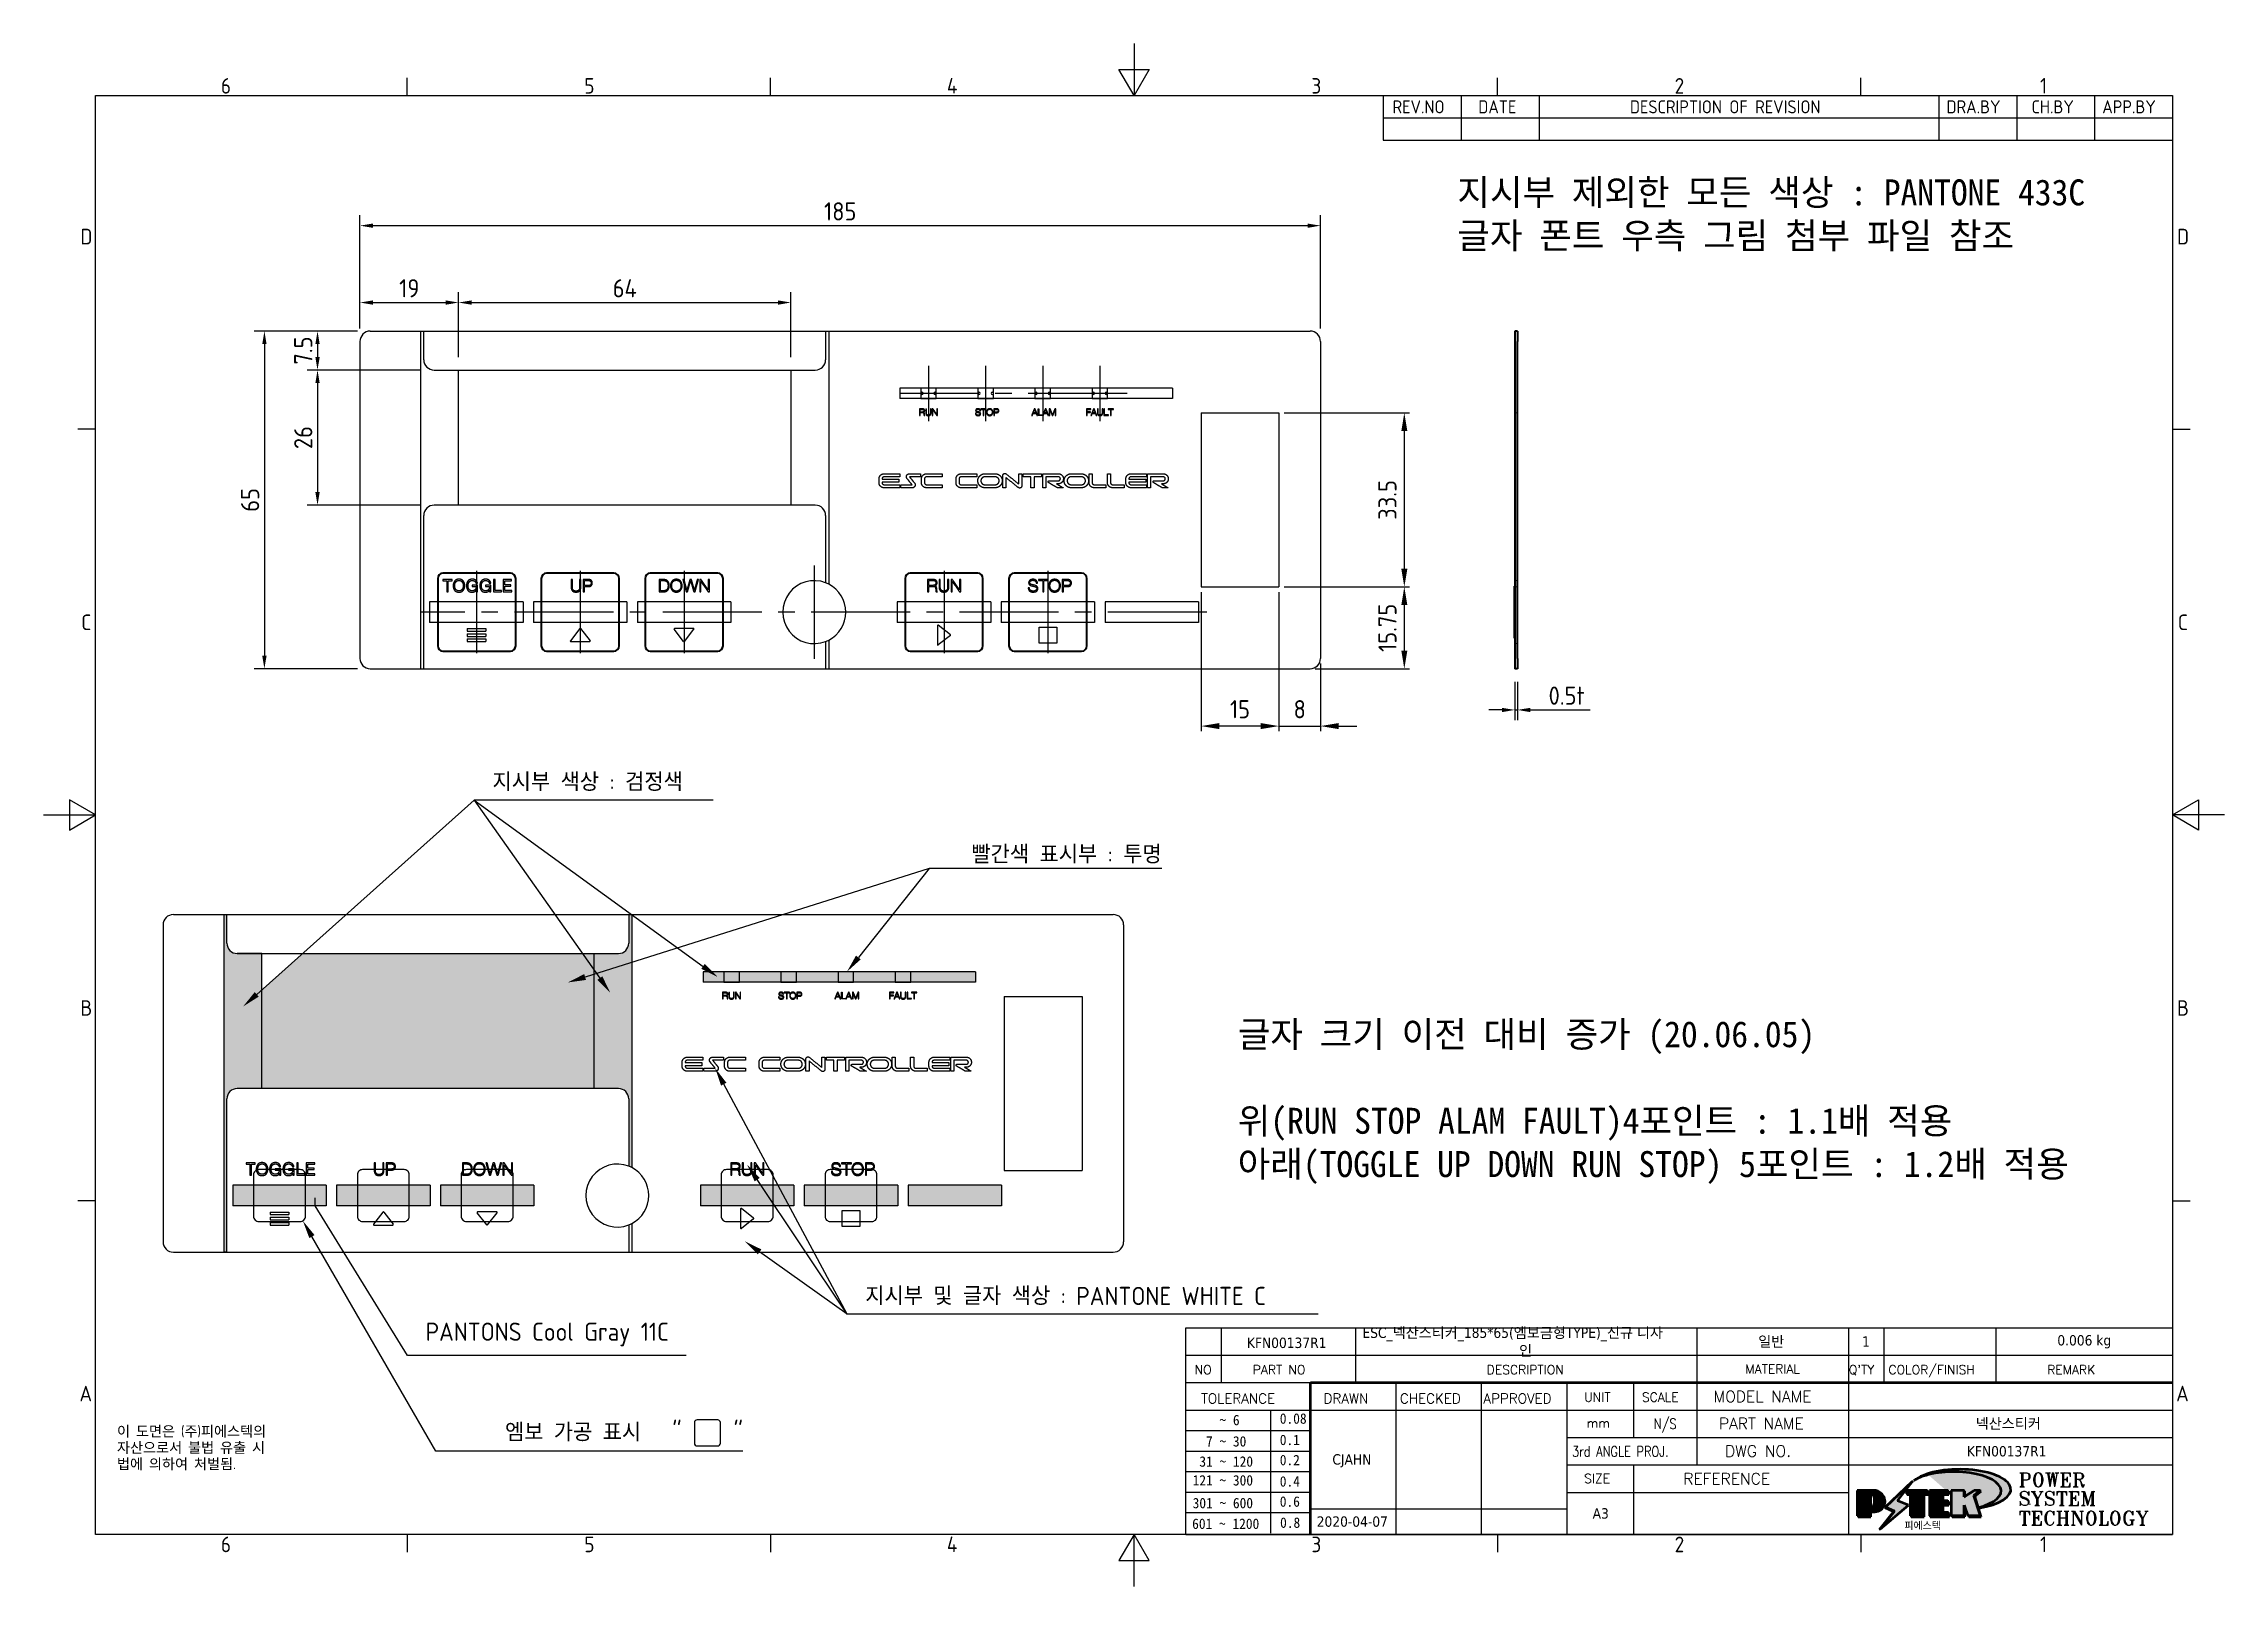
# Model space of a CAD drawing. Header units: millimetres. Extents: x 0 to 420, y 212 to 509.
import ezdxf
from ezdxf.enums import TextEntityAlignment as Align

# ---------------------------------------------------------------- set-up
doc = ezdxf.new("R2010")
doc.units = ezdxf.units.MM
doc.linetypes.add('CENTER2', pattern=[28.575, 19.05, -3.175, 3.175, -3.175])
doc.linetypes.add('DASHED', pattern=[0.2067, 0.1654, -0.0413])
for name, color, linetype, lineweight in [('AM_5', 3, 'Continuous', 25), ('가려진 것(ISO)', 2, 'DASHED', 18), ('가시적인 것(ISO)', 3, 'Continuous', 40), ('경계(ISO)', 7, 'Continuous', 25), ('기호(ISO)', 5, 'Continuous', 25), ('제목(ISO)', 5, 'Continuous', 50), ('치수(ISO)', 2, 'Continuous', 25), ('해치(ISO)', 7, 'Continuous', 18)]:
    doc.layers.add(name, color=color, linetype=linetype, lineweight=lineweight)
doc.layers.add('DRILL', color=1, linetype='Continuous')
doc.layers.add('Make2D$visible$lines', color=4, linetype='Continuous')
doc.styles.add('HAN', font='')
doc.styles.add('HAN_291', font='')
doc.styles.add('HAN_370', font='', dxfattribs={"width": 2})
doc.styles.add('ISO ProportionalPSTEK', font='isocp.shx')
doc.styles.add('RC_284', font='ROMANC.shx')
doc.styles.add('RC_287', font='ROMANC.shx')
doc.styles.add('RC_292', font='ROMANC.shx')
doc.styles.add('ROMANT_294', font='romant.shx')
doc.styles.get("Standard").update_dxf_attribs({"font": 'ISOCP.SHX', "bigfont": 'WHGTXT.SHX'})
doc.styles.add('문자 텍스트_PSTEK_POSCO', font='isocp.shx')
doc.styles.add('치수 텍스트_PSTEK_POSCO', font='isocp.shx')
doc.styles.add('텍스트 스타일198', font='tahoma.ttf')
doc.styles.add('텍스트 스타일333', font='ROMANC.shx', dxfattribs={"width": 0.8})
doc.styles.get('HAN').set_extended_font_data('GulimChe')
doc.styles.get('HAN_291').set_extended_font_data('GulimChe')
doc.styles.get('HAN_370').set_extended_font_data('GulimChe')
doc.dimstyles.new('AM_ISO$0', dxfattribs={"dimtxt": 3.5, "dimasz": 3.5, "dimexe": 1, "dimexo": 1, "dimgap": 1.5, "dimtad": 1, "dimdsep": 46, "dimtxsty": 'Standard', "dimcen": 0, "dimclrd": 256, "dimclre": 256, "dimclrt": 2, "dimadec": 0, "dimazin": 2, "dimtp": 0.1, "dimtm": 0.1, "dimtfac": 0.71, "dimtdec": 3, "dimtmove": 0, "dimatfit": 3, "dimfxl": 0, "dimlwd": -1, "dimlwe": -1, "dimarcsym": 0})
doc.dimstyles.new('치수_PSTEK_POSCO', dxfattribs={"dimtxt": 3.5, "dimasz": 2.5, "dimexe": 2, "dimexo": 2.5, "dimgap": 1, "dimtad": 1, "dimrnd": 1e-08, "dimdsep": 46, "dimtxsty": '치수 텍스트_PSTEK_POSCO', "dimcen": 0.09, "dimdle": 10, "dimclrd": 7, "dimclre": 7, "dimclrt": 2, "dimadec": 1, "dimazin": 2, "dimtfac": 1, "dimtmove": 0, "dimatfit": 3, "dimfxl": 0, "dimtolj": 1, "dimlwd": -1, "dimlwe": -1, "dimarcsym": 0})

msp = doc.modelspace()

# ---------------------------------------------------------------- texts
at = {"color": 2, "char_height": 5, "attachment_point": 1, "style": 'HAN'}
for s, insert in [('지시부 제외한 모든 색상 : PANTONE 433C\\P글자 폰트 우측 그림 첨부 파일 참조 ', (272.27, 482.667)), ('글자 크기 이전 대비 증가 (20.06.05) \\P\\P위(RUN STOP ALAM FAULT)4포인트 : 1.1배 적용\\P아래(TOGGLE UP DOWN RUN STOP) 5포인트 : 1.2배 적용 ', (229.978, 320.604))]:
    msp.add_mtext_dynamic_manual_height_columns(s, width=191.30512, gutter_width=12.5, heights=[0], dxfattribs=dict(at, insert=insert))
at = {"layer": '기호(ISO)', "color": 7, "insert": (14.129, 242.668), "char_height": 2, "width": 51.24014, "attachment_point": 1, "line_spacing_factor": 0.944221, "style": '문자 텍스트_PSTEK_POSCO'}
msp.add_mtext('{이 도면은 (주)피에스텍의\\P자산으로서 불법 유출 시 \\P법에 의하여 처벌됨.}', dxfattribs=at)

# ---------------------------------------------------------------- blocks, each defined once
blk = doc.blocks.new('경계 Default Border')
at = {"layer": '경계(ISO)'}
for p, q in [((70, 287), (70, 290.4)), ((140, 287), (140, 290.4)), ((280, 287), (280, 290.4)), ((350, 287), (350, 290.4)), ((10, 222.75), (6.6, 222.75)), ((410, 222.75), (413.4, 222.75)), ((10, 74.25), (6.6, 74.25)), ((410, 74.25), (413.4, 74.25)), ((70, 10), (70, 6.6)), ((140, 10), (140, 6.6)), ((280, 10), (280, 6.6)), ((350, 10), (350, 6.6))]:
    blk.add_line(p, q, dxfattribs=at)
at = {"layer": '경계(ISO)', "flags": 128}
for points in [[(210, 297), (210, 287), (207.11, 292), (212.89, 292), (210, 287)], [(10, 10), (10, 287), (410, 287), (410, 10), (10, 10)], [(0, 148.5), (10, 148.5), (5, 151.39), (5, 145.61), (10, 148.5)], [(420, 148.5), (410, 148.5), (415, 151.39), (415, 145.61), (410, 148.5)], [(210, 0), (210, 10), (207.11, 5), (212.89, 5), (210, 10)]]:
    blk.add_lwpolyline(points, dxfattribs=at)
at = {"layer": '경계(ISO)', "color": 2, "char_height": 3, "attachment_point": 7, "style": '문자 텍스트_PSTEK_POSCO'}
for s, insert in [('6', (34.14, 287.37)), ('5', (104.14, 287.37)), ('4', (173.97, 287.4)), ('3', (244.17, 287.37)), ('2', (314.13, 287.37)), ('1', (384.49, 287.4)), ('D', (7.08, 258.35)), ('D', (410.88, 258.35)), ('C', (7.24, 184.1)), ('C', (411.04, 184.1)), ('B', (7.08, 109.85)), ('B', (410.88, 109.85)), ('A', (6.91, 35.62)), ('A', (410.71, 35.62)), ('6', (34.14, 6.57)), ('5', (104.14, 6.57)), ('4', (173.97, 6.6)), ('3', (244.17, 6.57)), ('2', (314.13, 6.57)), ('1', (384.49, 6.6))]:
    blk.add_mtext(s, dxfattribs=dict(at, insert=insert))
blk = doc.blocks.new('제목 블록 PSTEK')
for color, points in [(252, [(317.22, 17.06), (322.03, 21.63), (322.28, 21.94), (317.05, 16.98), (318.75, 16.19), (316, 12.72), (316.34, 13), (318.92, 16.27)]), (5, [(321.62, 17.42), (319.53, 18.25), (322.45, 22.02), (317.22, 17.06), (318.92, 16.27), (316.17, 12.8)]), (1, [(324.48, 19.61), (325.24, 19.61), (325.24, 20.26), (321.23, 20.26), (321.23, 19.61), (321.98, 19.61), (321.98, 15.34), (324.48, 15.34)]), (252, [(321.98, 19.61), (321.4, 19.61), (321.4, 19.46), (321.98, 19.46)]), (252, [(324.66, 19.46), (325.42, 19.46), (325.42, 20.11), (325.24, 20.11), (325.24, 19.61), (324.48, 19.61), (324.48, 15.34), (322.16, 15.34), (322.16, 15.19), (324.66, 15.19)]), (1, [(329.23, 20.26), (325.66, 20.26), (325.66, 15.34), (329.36, 15.34), (329.36, 15.99), (328.11, 15.99), (328.11, 17.56), (329.23, 17.56), (329.23, 18.26), (328.11, 18.26), (328.11, 19.61), (329.23, 19.61)]), (252, [(328.29, 19.46), (329.41, 19.46), (329.41, 20.11), (329.23, 20.11), (329.23, 19.61), (328.11, 19.61), (328.11, 18.26), (328.29, 18.26)]), (252, [(328.29, 17.42), (329.41, 17.42), (329.41, 18.11), (329.23, 18.11), (329.23, 17.56), (328.11, 17.56), (328.11, 15.99), (328.29, 15.99)]), (1, [(332.33, 20.26), (329.86, 20.26), (329.86, 15.34), (332.33, 15.34), (332.33, 17.43), (333.07, 15.34), (335.49, 15.34), (334.25, 19.31), (335.44, 20.26), (334.31, 20.26), (332.33, 19)]), (252, [(332.51, 16.93), (332.33, 17.43), (332.33, 15.34), (330.04, 15.34), (330.04, 15.19), (332.51, 15.19)]), (252, [(332.51, 20.11), (332.33, 20.11), (332.33, 19), (332.51, 19.11)]), (252, [(335.62, 20.11), (335.25, 20.11), (334.25, 19.31), (335.49, 15.34), (333.2, 15.34), (333.25, 15.19), (335.66, 15.19), (334.43, 19.16)]), (252, [(329.54, 15.85), (329.36, 15.85), (329.36, 15.34), (325.83, 15.34), (325.83, 15.19), (329.54, 15.19)])]:
    blk.add_hatch(color=color).paths.add_polyline_path(points)
h = blk.add_hatch(color=1)
edge = h.paths.add_edge_path(flags=0)
edge.add_line((314.22, 19.61), (314.22, 17))
edge.add_line((314.22, 17), (314.35, 17))
edge.add_arc((314.35, 17.65), 0.651, 270, 360)
edge.add_line((315, 17.65), (315, 18.96))
edge.add_arc((314.35, 18.96), 0.651, 0, 90)
edge.add_line((314.35, 19.61), (314.22, 19.61))
edge = h.paths.add_edge_path()
edge.add_arc((314.98, 18.29), 1.97, 270, 450)
edge.add_line((314.98, 20.26), (311.77, 20.26))
edge.add_line((311.77, 20.26), (311.77, 15.34))
edge.add_line((311.77, 15.34), (314.22, 15.34))
edge.add_line((314.22, 15.34), (314.22, 16.32))
edge.add_line((314.22, 16.32), (314.98, 16.32))
h = blk.add_hatch(color=252)
edge = h.paths.add_edge_path()
edge.add_arc((314.98, 18.29), 1.97, 270, 406.8279)
edge.add_arc((315.16, 18.14), 1.97, -90, 53.561, ccw=False)
edge.add_line((315.16, 16.17), (314.4, 16.17))
edge.add_line((314.4, 16.17), (314.4, 15.19))
edge.add_line((314.4, 15.19), (311.94, 15.19))
edge.add_line((311.94, 15.19), (311.94, 15.34))
edge.add_line((311.94, 15.34), (314.22, 15.34))
edge.add_line((314.22, 15.34), (314.22, 16.32))
edge.add_line((314.22, 16.32), (314.98, 16.32))
h = blk.add_hatch(color=252)
edge = h.paths.add_edge_path()
edge.add_line((314.4, 19.46), (314.53, 19.46))
edge.add_arc((314.53, 18.81), 0.651, 60.4189, 90, ccw=False)
edge.add_arc((314.35, 18.96), 0.651, 39.9699, 90)
edge.add_line((314.35, 19.61), (314.22, 19.61))
edge.add_line((314.22, 19.61), (314.22, 17))
edge.add_line((314.22, 17), (314.35, 17))
edge.add_arc((314.35, 17.65), 0.651, 270, 274.6931)
edge.add_line((314.4, 17), (314.4, 19.46))
at = {"layer": '해치(ISO)'}
h = blk.add_hatch(color=140, dxfattribs=at)
edge = h.paths.add_edge_path()
edge.add_ellipse((330.37, 20.16), major_axis=(9.1, 0), ratio=0.40699, start_angle=301.3098, end_angle=507.7437)
edge.add_ellipse((331.53, 20.46), major_axis=(-9.82, 0), ratio=0.39426, start_angle=111.5121, end_angle=334.4703, ccw=False)
edge.add_line((335.14, 16.86), (335.1, 16.99))
at = {"color": 180}
for p, q in [((182.48, 11.79), (182.48, 51.57)), ((182.48, 51.57), (372.48, 51.57)), ((189.27, 51.57), (189.27, 41.01)), ((215.22, 41.01), (215.22, 51.57)), ((280.88, 51.57), (280.88, 41.01)), ((310.09, 51.57), (310.09, 41.01)), ((316.9, 51.57), (316.9, 41.01)), ((338.46, 51.57), (338.46, 41.01)), ((372.48, 51.57), (372.48, 11.79)), ((182.48, 46.29), (372.48, 46.29)), ((182.48, 41.01), (206.45, 41.01)), ((222.94, 11.79), (222.94, 41.01)), ((239.43, 11.79), (239.43, 41.01)), ((255.92, 11.79), (255.92, 41.01)), ((268.69, 41.01), (268.69, 30.45)), ((280.88, 41.01), (280.88, 25.17)), ((310.09, 41.01), (310.09, 11.79)), ((182.48, 35.73), (206.45, 35.73)), ((198.86, 12.03), (198.86, 35.73)), ((206.45, 35.73), (372.48, 35.73)), ((182.48, 31.78), (206.45, 31.78)), ((255.92, 30.45), (372.48, 30.45)), ((182.48, 27.83), (206.45, 27.83)), ((182.48, 23.88), (206.45, 23.88)), ((255.92, 25.17), (372.48, 25.17)), ((268.69, 25.17), (268.69, 11.79)), ((182.48, 19.93), (206.45, 19.93)), ((255.92, 19.89), (310.09, 19.89)), ((182.48, 15.98), (206.45, 15.98)), ((206.45, 16.74), (255.92, 16.74)), ((182.48, 11.79), (372.48, 11.79))]:
    blk.add_line(p, q, dxfattribs=at)
at = {"color": 7, "lineweight": 50}
for p, q in [((206.45, 11.79), (206.45, 41.01)), ((206.45, 41.01), (372.48, 41.01))]:
    blk.add_line(p, q, dxfattribs=at)
at = {"color": 7}
for p, q in [((322.28, 21.94), (317.05, 16.98)), ((322.45, 22.02), (317.22, 17.06)), ((317.22, 17.06), (322.03, 21.63)), ((319.53, 18.25), (322.45, 22.02)), ((322.03, 21.63), (322.28, 21.94)), ((314.98, 20.26), (311.77, 20.26)), ((311.77, 20.26), (311.77, 15.34)), ((314.98, 20.26), (311.77, 20.26)), ((311.77, 20.26), (311.77, 15.34)), ((314.22, 17), (314.22, 19.61)), ((314.22, 19.61), (314.35, 19.61)), ((314.35, 19.61), (314.22, 19.61)), ((314.22, 19.61), (314.22, 17)), ((314.22, 17), (314.22, 19.61)), ((314.22, 19.61), (314.35, 19.61)), ((314.35, 17), (314.22, 17)), ((314.22, 17), (314.35, 17)), ((314.35, 17), (314.22, 17)), ((314.4, 19.46), (314.53, 19.46)), ((314.4, 17), (314.4, 19.46)), ((315, 18.96), (315, 17.65)), ((315, 18.96), (315, 17.65)), ((316.17, 12.8), (321.62, 17.42)), ((317.05, 16.98), (318.75, 16.19)), ((318.92, 16.27), (317.22, 17.06)), ((317.22, 17.06), (318.92, 16.27)), ((321.62, 17.42), (319.53, 18.25)), ((325.24, 20.26), (321.23, 20.26)), ((321.23, 20.26), (321.23, 19.61)), ((325.24, 20.26), (321.23, 20.26)), ((321.23, 20.26), (321.23, 19.61)), ((321.23, 19.61), (321.98, 19.61)), ((321.23, 19.61), (321.98, 19.61)), ((321.4, 19.61), (321.4, 19.46)), ((321.98, 19.61), (321.4, 19.61)), ((321.4, 19.46), (321.98, 19.46)), ((321.98, 19.61), (321.98, 15.34)), ((321.98, 19.46), (321.98, 19.61)), ((321.98, 19.61), (321.98, 15.34)), ((324.48, 19.61), (325.24, 19.61)), ((324.48, 15.34), (324.48, 19.61)), ((325.24, 19.61), (324.48, 19.61)), ((324.48, 19.61), (324.48, 15.34)), ((324.48, 19.61), (325.24, 19.61)), ((324.48, 15.34), (324.48, 19.61)), ((324.66, 19.46), (325.42, 19.46)), ((324.66, 15.19), (324.66, 19.46)), ((325.24, 19.61), (325.24, 20.26)), ((325.24, 19.61), (325.24, 20.26)), ((325.42, 20.11), (325.24, 20.11)), ((325.24, 20.11), (325.24, 19.61)), ((325.42, 19.46), (325.42, 20.11)), ((329.23, 20.26), (325.66, 20.26)), ((325.66, 20.26), (325.66, 15.34)), ((325.66, 20.26), (325.66, 15.34)), ((329.23, 20.26), (325.66, 20.26)), ((328.11, 18.26), (328.11, 19.61)), ((328.11, 19.61), (329.23, 19.61)), ((329.23, 19.61), (328.11, 19.61)), ((328.11, 19.61), (328.11, 18.26)), ((328.11, 18.26), (328.11, 19.61)), ((328.11, 19.61), (329.23, 19.61)), ((329.23, 18.26), (328.11, 18.26)), ((328.11, 18.26), (328.29, 18.26)), ((329.23, 18.26), (328.11, 18.26)), ((328.11, 17.56), (329.23, 17.56)), ((328.11, 15.99), (328.11, 17.56)), ((329.23, 17.56), (328.11, 17.56)), ((328.11, 17.56), (328.11, 15.99)), ((328.11, 17.56), (329.23, 17.56)), ((328.11, 15.99), (328.11, 17.56)), ((328.29, 18.26), (328.29, 19.46)), ((328.29, 19.46), (329.41, 19.46)), ((328.29, 15.99), (328.29, 17.42)), ((328.29, 17.42), (329.41, 17.42)), ((329.23, 19.61), (329.23, 20.26)), ((329.23, 19.61), (329.23, 20.26)), ((329.41, 20.11), (329.23, 20.11)), ((329.23, 20.11), (329.23, 19.61)), ((329.23, 17.56), (329.23, 18.26)), ((329.23, 17.56), (329.23, 18.26)), ((329.41, 18.11), (329.23, 18.11)), ((329.23, 18.11), (329.23, 17.56)), ((329.41, 19.46), (329.41, 20.11)), ((329.41, 17.42), (329.41, 18.11)), ((332.33, 20.26), (329.86, 20.26)), ((329.86, 20.26), (329.86, 15.34)), ((329.86, 20.26), (329.86, 15.34)), ((332.33, 20.26), (329.86, 20.26)), ((334.31, 20.26), (332.33, 19)), ((332.33, 19), (332.33, 20.26)), ((334.31, 20.26), (332.33, 19)), ((332.33, 19), (332.33, 20.26)), ((332.51, 20.11), (332.33, 20.11)), ((332.33, 20.11), (332.33, 19)), ((332.33, 19), (332.51, 19.11)), ((332.33, 17.43), (333.07, 15.34)), ((332.33, 15.34), (332.33, 17.43)), ((332.51, 16.93), (332.33, 17.43)), ((332.33, 17.43), (332.33, 15.34)), ((332.33, 17.43), (333.07, 15.34)), ((332.33, 15.34), (332.33, 17.43)), ((332.51, 19.11), (332.51, 20.11)), ((332.51, 15.19), (332.51, 16.93)), ((334.25, 19.31), (335.44, 20.26)), ((334.25, 19.31), (335.44, 20.26)), ((335.25, 20.11), (334.25, 19.31)), ((335.49, 15.34), (334.25, 19.31)), ((334.25, 19.31), (335.49, 15.34)), ((335.49, 15.34), (334.25, 19.31)), ((335.44, 20.26), (334.31, 20.26)), ((335.44, 20.26), (334.31, 20.26)), ((334.43, 19.16), (335.62, 20.11)), ((335.66, 15.19), (334.43, 19.16)), ((335.62, 20.11), (335.25, 20.11)), ((345.04, 17.5), (344.99, 17.69)), ((311.77, 15.34), (314.22, 15.34)), ((311.77, 15.34), (314.22, 15.34)), ((314.22, 15.34), (311.94, 15.34)), ((311.94, 15.34), (311.94, 15.19)), ((311.94, 15.19), (314.4, 15.19)), ((314.22, 16.32), (314.98, 16.32)), ((314.22, 15.34), (314.22, 16.32)), ((314.98, 16.32), (314.22, 16.32)), ((314.22, 16.32), (314.22, 15.34)), ((314.22, 16.32), (314.98, 16.32)), ((314.22, 15.34), (314.22, 16.32)), ((314.4, 16.17), (315.16, 16.17)), ((314.4, 15.19), (314.4, 16.17)), ((318.75, 16.19), (316, 12.72)), ((316, 12.72), (316.34, 13)), ((318.92, 16.27), (316.17, 12.8)), ((316.34, 13), (318.92, 16.27)), ((321.98, 15.34), (324.48, 15.34)), ((321.98, 15.34), (324.48, 15.34)), ((324.48, 15.34), (322.16, 15.34)), ((322.16, 15.34), (322.16, 15.19)), ((322.16, 15.19), (324.66, 15.19)), ((325.66, 15.34), (329.36, 15.34)), ((325.66, 15.34), (329.36, 15.34)), ((329.36, 15.34), (325.83, 15.34)), ((325.83, 15.34), (325.83, 15.19)), ((325.83, 15.19), (329.54, 15.19)), ((329.36, 15.99), (328.11, 15.99)), ((328.11, 15.99), (328.29, 15.99)), ((329.36, 15.99), (328.11, 15.99)), ((329.36, 15.34), (329.36, 15.99)), ((329.36, 15.34), (329.36, 15.99)), ((329.54, 15.85), (329.36, 15.85)), ((329.36, 15.85), (329.36, 15.34)), ((329.54, 15.19), (329.54, 15.85)), ((329.86, 15.34), (332.33, 15.34)), ((329.86, 15.34), (332.33, 15.34)), ((332.33, 15.34), (330.04, 15.34)), ((330.04, 15.34), (330.04, 15.19)), ((330.04, 15.19), (332.51, 15.19)), ((333.07, 15.34), (335.49, 15.34)), ((333.07, 15.34), (335.49, 15.34)), ((335.49, 15.34), (333.2, 15.34)), ((333.2, 15.34), (333.25, 15.19)), ((333.25, 15.19), (335.66, 15.19))]:
    blk.add_line(p, q, dxfattribs=at)
at = {"color": 5}
for p, q in [((322.45, 22.02), (317.22, 17.06)), ((319.53, 18.25), (322.45, 22.02)), ((316.17, 12.8), (321.62, 17.42)), ((317.22, 17.06), (318.92, 16.27)), ((321.62, 17.42), (319.53, 18.25)), ((318.92, 16.27), (316.17, 12.8))]:
    blk.add_line(p, q, dxfattribs=at)
at = {"color": 1}
for p, q in [((314.98, 20.26), (311.77, 20.26)), ((311.77, 20.26), (311.77, 15.34)), ((314.22, 17), (314.22, 19.61)), ((314.22, 19.61), (314.35, 19.61)), ((314.35, 17), (314.22, 17)), ((315, 18.96), (315, 17.65)), ((325.24, 20.26), (321.23, 20.26)), ((321.23, 20.26), (321.23, 19.61)), ((321.23, 19.61), (321.98, 19.61)), ((321.98, 19.61), (321.98, 15.34)), ((324.48, 19.61), (325.24, 19.61)), ((324.48, 15.34), (324.48, 19.61)), ((325.24, 19.61), (325.24, 20.26)), ((329.23, 20.26), (325.66, 20.26)), ((325.66, 20.26), (325.66, 15.34)), ((328.11, 18.26), (328.11, 19.61)), ((328.11, 19.61), (329.23, 19.61)), ((329.23, 18.26), (328.11, 18.26)), ((328.11, 17.56), (329.23, 17.56)), ((328.11, 15.99), (328.11, 17.56)), ((329.23, 19.61), (329.23, 20.26)), ((329.23, 17.56), (329.23, 18.26)), ((332.33, 20.26), (329.86, 20.26)), ((329.86, 20.26), (329.86, 15.34)), ((334.31, 20.26), (332.33, 19)), ((332.33, 19), (332.33, 20.26)), ((332.33, 17.43), (333.07, 15.34)), ((332.33, 15.34), (332.33, 17.43)), ((334.25, 19.31), (335.44, 20.26)), ((335.49, 15.34), (334.25, 19.31)), ((335.44, 20.26), (334.31, 20.26)), ((311.77, 15.34), (314.22, 15.34)), ((314.22, 16.32), (314.98, 16.32)), ((314.22, 15.34), (314.22, 16.32)), ((321.98, 15.34), (324.48, 15.34)), ((325.66, 15.34), (329.36, 15.34)), ((329.36, 15.99), (328.11, 15.99)), ((329.36, 15.34), (329.36, 15.99)), ((329.86, 15.34), (332.33, 15.34)), ((333.07, 15.34), (335.49, 15.34))]:
    blk.add_line(p, q, dxfattribs=at)
at = {"color": 7}
for centre, radius, start, end in [((314.35, 18.96), 0.651, 0, 90), ((314.35, 18.96), 0.651, 39.9699, 90), ((314.35, 18.96), 0.651, 0, 90), ((314.35, 17.65), 0.651, 270, 0), ((314.35, 17.65), 0.651, 270, 0), ((314.35, 17.65), 0.651, 270, 274.6931), ((314.53, 18.81), 0.651, 60.4189, 90), ((314.98, 18.29), 1.97, 270, 90), ((314.98, 18.29), 1.97, 270, 90), ((314.98, 18.29), 1.97, 270, 46.8279), ((315.16, 18.14), 1.97, 270, 53.561)]:
    blk.add_arc(centre, radius, start, end, dxfattribs=at)
at = {"color": 1}
for centre, radius, start, end in [((314.35, 18.96), 0.651, 0, 90), ((314.35, 17.65), 0.651, 270, 0), ((314.98, 18.29), 1.97, 270, 90)]:
    blk.add_arc(centre, radius, start, end, dxfattribs=at)
at = {"layer": '제목(ISO)', "lineweight": 18}
blk.add_line((182.48, 35.73), (182.48, 11.79), dxfattribs=at)
at = {"layer": '제목(ISO)'}
for p, q in [((322.28, 21.94), (317.05, 16.98)), ((322.45, 22.02), (317.22, 17.06)), ((317.22, 17.06), (322.03, 21.63)), ((319.53, 18.25), (322.45, 22.02)), ((322.03, 21.63), (322.28, 21.94)), ((314.98, 20.26), (311.77, 20.26)), ((311.77, 20.26), (311.77, 15.34)), ((314.22, 17), (314.22, 19.61)), ((314.22, 19.61), (314.35, 19.61)), ((314.35, 19.61), (314.22, 19.61)), ((314.22, 19.61), (314.22, 17)), ((314.35, 17), (314.22, 17)), ((314.22, 17), (314.35, 17)), ((314.4, 19.46), (314.53, 19.46)), ((314.4, 17), (314.4, 19.46)), ((315, 18.96), (315, 17.65)), ((316.17, 12.8), (321.62, 17.42)), ((317.05, 16.98), (318.75, 16.19)), ((317.22, 17.06), (318.92, 16.27)), ((318.92, 16.27), (317.22, 17.06)), ((321.62, 17.42), (319.53, 18.25)), ((325.24, 20.26), (321.23, 20.26)), ((321.23, 20.26), (321.23, 19.61)), ((321.23, 19.61), (321.98, 19.61)), ((321.98, 19.61), (321.4, 19.61)), ((321.4, 19.61), (321.4, 19.46)), ((321.4, 19.46), (321.98, 19.46)), ((321.98, 19.61), (321.98, 15.34)), ((321.98, 19.46), (321.98, 19.61)), ((324.48, 19.61), (325.24, 19.61)), ((324.48, 15.34), (324.48, 19.61)), ((325.24, 19.61), (324.48, 19.61)), ((324.48, 19.61), (324.48, 15.34)), ((324.66, 19.46), (325.42, 19.46)), ((324.66, 15.19), (324.66, 19.46)), ((325.24, 19.61), (325.24, 20.26)), ((325.42, 20.11), (325.24, 20.11)), ((325.24, 20.11), (325.24, 19.61)), ((325.42, 19.46), (325.42, 20.11)), ((329.23, 20.26), (325.66, 20.26)), ((325.66, 20.26), (325.66, 15.34)), ((328.11, 18.26), (328.11, 19.61)), ((328.11, 19.61), (329.23, 19.61)), ((329.23, 19.61), (328.11, 19.61)), ((328.11, 19.61), (328.11, 18.26)), ((329.23, 18.26), (328.11, 18.26)), ((328.11, 18.26), (328.29, 18.26)), ((328.11, 15.99), (328.11, 17.56)), ((328.11, 17.56), (329.23, 17.56)), ((329.23, 17.56), (328.11, 17.56)), ((328.11, 17.56), (328.11, 15.99)), ((328.29, 19.46), (329.41, 19.46)), ((328.29, 18.26), (328.29, 19.46)), ((328.29, 17.42), (329.41, 17.42)), ((328.29, 15.99), (328.29, 17.42)), ((329.23, 19.61), (329.23, 20.26)), ((329.41, 20.11), (329.23, 20.11)), ((329.23, 20.11), (329.23, 19.61)), ((329.23, 17.56), (329.23, 18.26)), ((329.41, 18.11), (329.23, 18.11)), ((329.23, 18.11), (329.23, 17.56)), ((329.41, 19.46), (329.41, 20.11)), ((329.41, 17.42), (329.41, 18.11)), ((332.33, 20.26), (329.86, 20.26)), ((329.86, 20.26), (329.86, 15.34)), ((334.31, 20.26), (332.33, 19)), ((332.33, 19), (332.33, 20.26)), ((332.51, 20.11), (332.33, 20.11)), ((332.33, 20.11), (332.33, 19)), ((332.33, 19), (332.51, 19.11)), ((332.33, 15.34), (332.33, 17.43)), ((332.33, 17.43), (333.07, 15.34)), ((332.51, 16.93), (332.33, 17.43)), ((332.33, 17.43), (332.33, 15.34)), ((332.51, 19.11), (332.51, 20.11)), ((332.51, 15.19), (332.51, 16.93)), ((334.25, 19.31), (335.44, 20.26)), ((335.25, 20.11), (334.25, 19.31)), ((335.49, 15.34), (334.25, 19.31)), ((334.25, 19.31), (335.49, 15.34)), ((335.44, 20.26), (334.31, 20.26)), ((334.43, 19.16), (335.62, 20.11)), ((335.66, 15.19), (334.43, 19.16)), ((335.62, 20.11), (335.25, 20.11)), ((311.77, 15.34), (314.22, 15.34)), ((314.22, 15.34), (311.94, 15.34)), ((311.94, 15.34), (311.94, 15.19)), ((311.94, 15.19), (314.4, 15.19)), ((314.22, 15.34), (314.22, 16.32)), ((314.22, 16.32), (314.98, 16.32)), ((314.98, 16.32), (314.22, 16.32)), ((314.22, 16.32), (314.22, 15.34)), ((314.4, 15.19), (314.4, 16.17)), ((314.4, 16.17), (315.16, 16.17)), ((318.75, 16.19), (316, 12.72)), ((316, 12.72), (316.34, 13)), ((318.92, 16.27), (316.17, 12.8)), ((316.34, 13), (318.92, 16.27)), ((321.98, 15.34), (324.48, 15.34)), ((324.48, 15.34), (322.16, 15.34)), ((322.16, 15.34), (322.16, 15.19)), ((322.16, 15.19), (324.66, 15.19)), ((325.66, 15.34), (329.36, 15.34)), ((329.36, 15.34), (325.83, 15.34)), ((325.83, 15.34), (325.83, 15.19)), ((325.83, 15.19), (329.54, 15.19)), ((329.36, 15.99), (328.11, 15.99)), ((328.11, 15.99), (328.29, 15.99)), ((329.36, 15.34), (329.36, 15.99)), ((329.54, 15.85), (329.36, 15.85)), ((329.36, 15.85), (329.36, 15.34)), ((329.54, 15.19), (329.54, 15.85)), ((329.86, 15.34), (332.33, 15.34)), ((332.33, 15.34), (330.04, 15.34)), ((330.04, 15.34), (330.04, 15.19)), ((330.04, 15.19), (332.51, 15.19)), ((333.07, 15.34), (335.49, 15.34)), ((335.49, 15.34), (333.2, 15.34)), ((333.2, 15.34), (333.25, 15.19)), ((333.25, 15.19), (335.66, 15.19))]:
    blk.add_line(p, q, dxfattribs=at)
at = {"layer": '제목(ISO)', "color": 4}
blk.add_line((335.14, 16.86), (335.1, 16.99), dxfattribs=at)
at = {"layer": '제목(ISO)'}
for centre, radius, start, end in [((314.35, 18.96), 0.651, 0, 90), ((314.35, 18.96), 0.651, 39.9699, 90), ((314.35, 17.65), 0.651, 270, 0), ((314.35, 17.65), 0.651, 270, 274.6931), ((314.53, 18.81), 0.651, 60.4189, 90), ((314.98, 18.29), 1.97, 46.8279, 90), ((314.98, 18.29), 1.97, 270, 46.8279), ((314.98, 18.29), 1.97, 270, 46.8279), ((315.16, 18.14), 1.97, 270, 53.561)]:
    blk.add_arc(centre, radius, start, end, dxfattribs=at)
at = {"layer": '제목(ISO)', "color": 4}
for centre, major_axis, ratio, start_param, end_param in [((331.53, 20.46), (9.82, 0), 0.39426, 5.087845, 8.9792), ((330.37, 20.16), (9.1, 0), 0.40699, 5.258849, 8.861799)]:
    blk.add_ellipse(centre, major_axis=major_axis, ratio=ratio, start_param=start_param, end_param=end_param, dxfattribs=at)
at = {"color": 2}
for s, height, style, p in [('NO', 1.742, 'RC_284', (184.14, 42.62)), ('PART NO', 1.742, 'RC_284', (195.34, 42.62)), ('DESCRIPTION', 1.7424, 'RC_284', (240.4, 42.62)), ("Q'TY", 1.742, 'RC_284', (310.14, 42.62)), ('COLOR/FINISH', 1.7424, 'RC_284', (317.77, 42.62)), ('REMARK', 1.742, 'RC_284', (348.35, 42.62)), (' TOLERANCE', 1.9, 'RC_287', (184.09, 37.01)), ('DRAWN', 1.9, 'RC_287', (208.98, 37.01)), ('CHECKED', 1.9, 'RC_287', (223.69, 37.01)), ('APPROVED', 1.9, 'RC_287', (239.78, 37.01)), ('UNIT', 1.742, 'RC_284', (259.17, 37.34)), ('SCALE', 1.742, 'RC_284', (270.29, 37.34)), ('MODEL NAME', 2.178, 'RC_292', (284.1, 37.25)), ('    ~ 6', 2, 'HAN_291', (183.77, 32.82)), ('0.08', 2, 'HAN_291', (200.55, 33.1)), ('PART NAME', 2.178, 'RC_292', (285.14, 32.03)), ('  7 ~ 30', 2, 'HAN_291', (183.77, 28.71)), ('0.1', 2, 'HAN_291', (200.55, 28.99)), ('mm', 1.742, 'RC_284', (259.65, 32.35)), (' 31 ~ 120', 2, 'HAN_291', (183.77, 24.83)), ('0.2', 2, 'HAN_291', (200.55, 25.11)), (' DWG NO.', 2.178, 'RC_292', (284.81, 26.75)), ('121 ~ 300', 2, 'HAN_291', (183.77, 21.21)), ('0.4', 2, 'HAN_291', (200.55, 21)), ('SIZE', 1.742, 'RC_284', (259.17, 21.69)), ('REFERENCE', 2.178, 'RC_292', (278.27, 21.43)), ('301 ~ 600', 2, 'HAN_291', (183.77, 16.83)), ('0.6', 2, 'HAN_291', (200.55, 17.12)), ('601 ~ 1200', 2, 'HAN_291', (183.68, 12.85)), ('0.8', 2, 'HAN_291', (200.61, 13.06))]:
    blk.add_text(s, height=height, dxfattribs=dict(at, style=style)).set_placement(p)
at = {"color": 2, "style": 'RC_284'}
blk.add_text('MATERIAL', height=1.742, dxfattribs=at).set_placement((295.48, 43.65), align=Align.MIDDLE_CENTER)
at = {"color": 7, "style": '텍스트 스타일333', "width": 0.8}
blk.add_text('N/S', height=2, dxfattribs=at).set_placement((274.78, 33.09), align=Align.MIDDLE_CENTER)
at = {"color": 2, "style": '텍스트 스타일333', "width": 0.8}
blk.add_text('3rd ANGLE PROJ.', height=2, dxfattribs=at).set_placement((256.84, 26.76))
at = {"color": 7, "style": 'ROMANT_294'}
for s, p in [('POWER', (342.83, 20.97)), ('SYSTEM', (342.83, 17.33)), ('TECHNOLOGY', (342.83, 13.57))]:
    blk.add_text(s, height=2.7, dxfattribs=at).set_placement(p)
at = {"color": 7, "insert": (320.85, 14.21), "char_height": 1.4, "attachment_point": 1, "line_spacing_factor": 0.332, "style": 'HAN_370'}
blk.add_mtext('\\fHY견고딕|b0|i0;\\H1.4000;피에스텍', dxfattribs=at)
at = {"layer": '제목(ISO)', "color": 7, "style": '텍스트 스타일198'}
for tag, p in [('설명_001', (223.1, 48.15)), ('질량\\P3;_001', (350.3, 48.16)), ('부품_번호_001', (195.76, 47.68)), ('재질_001', (292.7, 47.93)), ("3._Q'TY_001", (312.71, 47.92)), ('제목_001', (334.59, 32.14)), ('설계자_001', (210.68, 25.23)), ('부품_번호_001', (334.42, 26.81)), ('시트_크기_001', (260.81, 14.84)), ('프로젝트_001', (271, 14.99)), ('작성_날짜_001', (207.67, 13.27))]:
    blk.add_attdef(tag, p, '', height=2, dxfattribs=at)
for tag, p in [('4._COLOR', (327.68, 48.93)), ('1._MODEL_NAME', (341.23, 38.37)), ('점검자', (231.18, 26.23)), ('엔지니어링_승인자', (247.67, 26.23)), ('점검_날짜', (231.18, 14.27)), ('엔지니어링_승인_날짜', (247.67, 14.27))]:
    blk.add_attdef(tag, text='', height=2, dxfattribs=at).set_placement(p, align=Align.MIDDLE_CENTER)
blk = doc.blocks.new('리비전 내역')
at = {"layer": '기호(ISO)'}
for p, q in [((258, 287), (410, 287)), ((258, 287), (258, 282.72)), ((273, 287), (273, 282.72)), ((288, 287), (288, 282.72)), ((365, 287), (365, 282.72)), ((380, 287), (380, 282.72)), ((395, 287), (395, 282.72)), ((410, 287), (410, 282.72)), ((258, 282.72), (410, 282.72)), ((258, 282.72), (258, 278.44)), ((273, 282.72), (273, 278.44)), ((288, 282.72), (288, 278.44)), ((365, 282.72), (365, 278.44)), ((380, 282.72), (380, 278.44)), ((395, 282.72), (395, 278.44)), ((410, 282.72), (410, 278.44)), ((258, 278.44), (410, 278.44))]:
    blk.add_line(p, q, dxfattribs=at)
at = {"layer": '기호(ISO)', "color": 2, "char_height": 2.5, "attachment_point": 7, "style": 'ISO ProportionalPSTEK'}
for s, insert in [('REV.NO', (259.79, 283.58)), ('DATE', (276.31, 283.58)), ('DESCRIPTION OF REVISION', (305.51, 283.58)), ('DRA.BY', (366.48, 283.58)), ('CH.BY', (382.86, 283.58)), ('APP.BY', (396.48, 283.58))]:
    blk.add_mtext(s, dxfattribs=dict(at, insert=insert))
blk = doc.blocks.new('*D5')
at = {"color": 7}
for p, q in [((60.92, 453.96), (60.92, 475.76)), ((245.92, 453.96), (245.92, 475.76)), ((63.42, 473.76), (243.42, 473.76))]:
    blk.add_line(p, q, dxfattribs=at)
for points in [[(63.42, 474.17), (63.42, 473.34), (60.92, 473.76)], [(243.42, 474.17), (243.42, 473.34), (245.92, 473.76)]]:
    blk.add_solid(points, dxfattribs=at)
at = {"layer": 'Defpoints', "color": 0}
for p in [(245.92, 473.76), (60.92, 451.46), (245.92, 451.46)]:
    blk.add_point(p, dxfattribs=at)
at = {"color": 2, "insert": (153.42, 476.51), "char_height": 3.5, "attachment_point": 5, "style": '치수 텍스트_PSTEK_POSCO'}
blk.add_mtext('\\A1;185', dxfattribs=at)
blk = doc.blocks.new('*D6')
at = {"color": 7}
for p, q in [((60.42, 453.46), (40.52, 453.46)), ((42.52, 450.96), (42.52, 390.96)), ((60.42, 388.46), (40.52, 388.46))]:
    blk.add_line(p, q, dxfattribs=at)
for points in [[(42.11, 450.96), (42.94, 450.96), (42.52, 453.46)], [(42.11, 390.96), (42.94, 390.96), (42.52, 388.46)]]:
    blk.add_solid(points, dxfattribs=at)
at = {"layer": 'Defpoints', "color": 0}
for p in [(62.92, 453.46), (42.52, 388.46), (62.92, 388.46)]:
    blk.add_point(p, dxfattribs=at)
at = {"color": 2, "insert": (39.77, 420.96), "char_height": 3.5, "attachment_point": 5, "rotation": 90, "style": '치수 텍스트_PSTEK_POSCO'}
blk.add_mtext('\\A1;65', dxfattribs=at)
blk = doc.blocks.new('*D7')
at = {"color": 7}
for p, q in [((60.92, 453.96), (60.92, 460.96)), ((63.42, 458.96), (77.42, 458.96)), ((79.92, 448.46), (79.92, 460.96))]:
    blk.add_line(p, q, dxfattribs=at)
for points in [[(63.42, 459.37), (63.42, 458.54), (60.92, 458.96)], [(77.42, 459.37), (77.42, 458.54), (79.92, 458.96)]]:
    blk.add_solid(points, dxfattribs=at)
at = {"layer": 'Defpoints', "color": 0}
for p in [(79.92, 458.96), (60.92, 451.46), (79.92, 445.96)]:
    blk.add_point(p, dxfattribs=at)
at = {"color": 2, "insert": (70.42, 461.71), "char_height": 3.5, "attachment_point": 5, "style": '치수 텍스트_PSTEK_POSCO'}
blk.add_mtext('\\A1;19', dxfattribs=at)
blk = doc.blocks.new('*D8')
at = {"color": 7}
for p, q in [((79.92, 448.46), (79.92, 460.96)), ((82.42, 458.96), (141.42, 458.96)), ((143.92, 448.46), (143.92, 460.96))]:
    blk.add_line(p, q, dxfattribs=at)
for points in [[(82.42, 459.37), (82.42, 458.54), (79.92, 458.96)], [(141.42, 459.37), (141.42, 458.54), (143.92, 458.96)]]:
    blk.add_solid(points, dxfattribs=at)
at = {"layer": 'Defpoints', "color": 0}
for p in [(143.92, 458.96), (79.92, 445.96), (143.92, 445.96)]:
    blk.add_point(p, dxfattribs=at)
at = {"color": 2, "insert": (111.92, 461.71), "char_height": 3.5, "attachment_point": 5, "style": '치수 텍스트_PSTEK_POSCO'}
blk.add_mtext('\\A1;64', dxfattribs=at)
blk = doc.blocks.new('*D9')
at = {"color": 7}
for p, q in [((60.42, 453.46), (50.75, 453.46)), ((52.75, 450.96), (52.75, 448.46)), ((72.72, 445.96), (50.75, 445.96))]:
    blk.add_line(p, q, dxfattribs=at)
for points in [[(52.34, 450.96), (53.17, 450.96), (52.75, 453.46)], [(52.34, 448.46), (53.17, 448.46), (52.75, 445.96)]]:
    blk.add_solid(points, dxfattribs=at)
at = {"layer": 'Defpoints', "color": 0}
for p in [(62.92, 453.46), (52.75, 445.96), (75.22, 445.96)]:
    blk.add_point(p, dxfattribs=at)
at = {"color": 2, "insert": (50, 449.71), "char_height": 3.5, "attachment_point": 5, "rotation": 90, "style": '치수 텍스트_PSTEK_POSCO'}
blk.add_mtext('\\A1;7.5', dxfattribs=at)
blk = doc.blocks.new('*D10')
at = {"color": 7}
for p, q in [((72.72, 445.96), (50.75, 445.96)), ((52.75, 443.46), (52.75, 422.46)), ((72.72, 419.96), (50.75, 419.96))]:
    blk.add_line(p, q, dxfattribs=at)
for points in [[(52.34, 443.46), (53.17, 443.46), (52.75, 445.96)], [(52.34, 422.46), (53.17, 422.46), (52.75, 419.96)]]:
    blk.add_solid(points, dxfattribs=at)
at = {"layer": 'Defpoints', "color": 0}
for p in [(75.22, 445.96), (52.75, 419.96), (75.22, 419.96)]:
    blk.add_point(p, dxfattribs=at)
at = {"color": 2, "insert": (50, 432.96), "char_height": 3.5, "attachment_point": 5, "rotation": 90, "style": '치수 텍스트_PSTEK_POSCO'}
blk.add_mtext('\\A1;26', dxfattribs=at)
blk = doc.blocks.new('*D11')
at = {"layer": 'Defpoints', "color": 0}
for p in [(283.35, 388.46), (283.85, 388.46), (283.85, 380.53)]:
    blk.add_point(p, dxfattribs=at)
at = {"layer": '치수(ISO)', "color": 7}
for p, q in [((283.35, 385.96), (283.35, 378.53)), ((283.85, 385.96), (283.85, 378.53)), ((280.85, 380.53), (278.35, 380.53)), ((283.35, 380.53), (283.85, 380.53)), ((286.35, 380.53), (297.85, 380.53))]:
    blk.add_line(p, q, dxfattribs=at)
for points in [[(280.85, 380.94), (280.85, 380.11), (283.35, 380.53)], [(286.35, 380.94), (286.35, 380.11), (283.85, 380.53)]]:
    blk.add_solid(points, dxfattribs=at)
at = {"layer": '치수(ISO)', "color": 2, "insert": (289.85, 383.28), "char_height": 3.5, "attachment_point": 4, "style": '치수 텍스트_PSTEK_POSCO'}
blk.add_mtext('\\A1;0.5t', dxfattribs=at)
blk = doc.blocks.new('*S15')
at = {"layer": 'AM_5'}
for p, q in [((154.74, 264.2, -0.01), (130.98, 308.48, -0.01)), ((245.46, 264.2, -0.01), (154.74, 264.2, -0.01))]:
    blk.add_line(p, q, dxfattribs=at)
at = {"layer": 'AM_5', "linetype": 'Continuous'}
blk.add_trace([(131.5, 308.76, -0.01), (130.47, 308.21, -0.01), (129.33, 311.57, -0.01)], dxfattribs=at)
at = {"layer": 'AM_5', "color": 2, "insert": (158.24, 265.95, -0.01), "char_height": 3.5, "attachment_point": 7}
blk.add_mtext('지시부 및 글자 색상 : PANTONE WHITE C', dxfattribs=at)
blk = doc.blocks.new('*S16')
at = {"layer": 'AM_5'}
for p, q in [((52.33, 285.04), (52.33, 286.59)), ((70.08, 256.27), (52.33, 285.04)), ((123.76, 256.27), (70.08, 256.27))]:
    blk.add_line(p, q, dxfattribs=at)
at = {"layer": 'AM_5', "color": 2, "insert": (73.58, 258.02), "char_height": 3.5, "attachment_point": 7}
blk.add_mtext('PANTONS Cool Gray 11C', dxfattribs=at)
blk = doc.blocks.new('*S17')
at = {"layer": 'AM_5'}
for p, q in [((154.74, 264.2, -0.01), (137.42, 290.11, -0.01)), ((165.02, 264.2, -0.01), (154.74, 264.2, -0.01))]:
    blk.add_line(p, q, dxfattribs=at)
at = {"layer": 'AM_5', "linetype": 'Continuous'}
blk.add_trace([(137.91, 290.43, -0.01), (136.94, 289.78, -0.01), (135.48, 293.02, -0.01)], dxfattribs=at)
blk = doc.blocks.new('*S18')
at = {"layer": 'AM_5'}
for p, q in [((154.74, 264.2), (137.9, 276.2)), ((167.28, 264.2), (154.74, 264.2))]:
    blk.add_line(p, q, dxfattribs=at)
at = {"layer": 'AM_5', "linetype": 'Continuous'}
blk.add_trace([(138.24, 276.67), (137.56, 275.72), (135.05, 278.23)], dxfattribs=at)
blk = doc.blocks.new('*S19')
at = {"layer": 'AM_5'}
for p, q in [((75.56, 237.81), (51.68, 279.14)), ((134.69, 237.81), (75.56, 237.81))]:
    blk.add_line(p, q, dxfattribs=at)
at = {"layer": 'AM_5', "linetype": 'Continuous'}
blk.add_trace([(52.18, 279.43), (51.17, 278.85), (49.93, 282.17)], dxfattribs=at)
at = {"layer": 'AM_5', "color": 2, "insert": (134.69, 239.73), "char_height": 3.5, "attachment_point": 9}
blk.add_mtext('엠보 가공 표시   "     "', dxfattribs=at)
blk = doc.blocks.new('*S20')
at = {"layer": 'AM_5'}
for p, q in [((82.95, 363.16), (41.05, 325.77)), ((95.49, 363.16), (82.95, 363.16))]:
    blk.add_line(p, q, dxfattribs=at)
at = {"layer": 'AM_5', "linetype": 'Continuous'}
blk.add_trace([(40.66, 326.21), (41.43, 325.34), (38.43, 323.44)], dxfattribs=at)
blk = doc.blocks.new('*S21')
at = {"layer": 'AM_5'}
for p, q in [((128.92, 363.16), (82.95, 363.16)), ((82.95, 363.16), (107.13, 328.91))]:
    blk.add_line(p, q, dxfattribs=at)
at = {"layer": 'AM_5', "linetype": 'Continuous'}
blk.add_trace([(106.65, 328.57), (107.61, 329.24), (109.15, 326.05)], dxfattribs=at)
at = {"layer": 'AM_5', "color": 2, "insert": (86.45, 364.91), "char_height": 3.5, "attachment_point": 7}
blk.add_mtext('지시부 색상 : 검정색 ', dxfattribs=at)
blk = doc.blocks.new('*S22')
at = {"layer": 'AM_5'}
for p, q in [((93.23, 363.16), (82.95, 363.16)), ((82.95, 363.16), (127, 331.15))]:
    blk.add_line(p, q, dxfattribs=at)
at = {"layer": 'AM_5', "linetype": 'Continuous'}
blk.add_trace([(126.66, 330.68), (127.34, 331.63), (129.83, 329.1)], dxfattribs=at)
blk = doc.blocks.new('*S23')
at = {"layer": 'AM_5'}
for p, q in [((170.58, 349.99), (156.91, 332.87)), ((215.34, 349.99), (170.58, 349.99))]:
    blk.add_line(p, q, dxfattribs=at)
at = {"layer": 'AM_5', "linetype": 'Continuous'}
blk.add_trace([(156.46, 333.24), (157.37, 332.51), (154.73, 330.14)], dxfattribs=at)
at = {"layer": 'AM_5', "color": 2, "insert": (215.34, 350.97), "char_height": 3.5, "attachment_point": 9}
blk.add_mtext('빨간색 표시부 : 투명 ', dxfattribs=at)
blk = doc.blocks.new('*S24')
at = {"layer": 'AM_5'}
for p, q in [((170.58, 349.99), (104.28, 329.11)), ((192.96, 349.99), (170.58, 349.99))]:
    blk.add_line(p, q, dxfattribs=at)
at = {"layer": 'AM_5', "linetype": 'Continuous'}
blk.add_trace([(104.11, 329.67), (104.46, 328.55), (100.94, 328.06)], dxfattribs=at)
blk = doc.blocks.new('*D25')
at = {"linetype": 'ByBlock'}
for p, q in [((238.92, 437.71), (263.06, 437.71)), ((262.06, 434.21), (262.06, 407.71)), ((238.92, 404.21), (263.06, 404.21))]:
    blk.add_line(p, q, dxfattribs=at)
for points in [[(261.48, 434.21), (262.65, 434.21), (262.06, 437.71)], [(261.48, 407.71), (262.65, 407.71), (262.06, 404.21)]]:
    blk.add_solid(points)
at = {"layer": 'Defpoints', "color": 0}
for p in [(237.92, 437.71), (237.92, 404.21), (262.06, 404.21)]:
    blk.add_point(p, dxfattribs=at)
at = {"color": 2, "insert": (258.81, 420.96), "char_height": 3.5, "attachment_point": 5, "rotation": 90}
blk.add_mtext('33.5', dxfattribs=at)
blk = doc.blocks.new('*D26')
at = {"linetype": 'ByBlock'}
for p, q in [((222.92, 403.21), (222.92, 376.42)), ((237.92, 403.21), (237.92, 376.42)), ((234.42, 377.42), (226.42, 377.42))]:
    blk.add_line(p, q, dxfattribs=at)
for points in [[(226.42, 378), (226.42, 376.84), (222.92, 377.42)], [(234.42, 378), (234.42, 376.84), (237.92, 377.42)]]:
    blk.add_solid(points)
at = {"layer": 'Defpoints', "color": 0}
for p in [(222.92, 404.21), (237.92, 404.21), (222.92, 377.42)]:
    blk.add_point(p, dxfattribs=at)
at = {"color": 2, "insert": (230.42, 380.67), "char_height": 3.5, "attachment_point": 5}
blk.add_mtext('15', dxfattribs=at)
blk = doc.blocks.new('*D27')
at = {"linetype": 'ByBlock'}
for p, q in [((237.92, 403.21), (237.92, 376.42)), ((245.92, 389.46), (245.92, 376.42)), ((234.42, 377.42), (230.92, 377.42)), ((237.92, 377.42), (245.92, 377.42)), ((249.42, 377.42), (252.92, 377.42))]:
    blk.add_line(p, q, dxfattribs=at)
for points in [[(234.42, 378), (234.42, 376.84), (237.92, 377.42)], [(249.42, 378), (249.42, 376.84), (245.92, 377.42)]]:
    blk.add_solid(points)
at = {"layer": 'Defpoints', "color": 0}
for p in [(237.92, 404.21), (245.92, 390.46), (245.92, 377.42)]:
    blk.add_point(p, dxfattribs=at)
at = {"color": 2, "insert": (241.92, 380.67), "char_height": 3.5, "attachment_point": 5}
blk.add_mtext('8', dxfattribs=at)
blk = doc.blocks.new('*D28')
at = {"linetype": 'ByBlock'}
for p, q in [((238.92, 404.21), (263.06, 404.21)), ((262.06, 400.71), (262.06, 391.96)), ((244.92, 388.46), (263.06, 388.46))]:
    blk.add_line(p, q, dxfattribs=at)
for points in [[(261.48, 400.71), (262.65, 400.71), (262.06, 404.21)], [(261.48, 391.96), (262.65, 391.96), (262.06, 388.46)]]:
    blk.add_solid(points)
at = {"layer": 'Defpoints', "color": 0}
for p in [(237.92, 404.21), (243.92, 388.46), (262.06, 388.46)]:
    blk.add_point(p, dxfattribs=at)
at = {"color": 2, "insert": (258.81, 396.33), "char_height": 3.5, "attachment_point": 5, "rotation": 90}
blk.add_mtext('15.75', dxfattribs=at)

# ---------------------------------------------------------------- dimensions: what is measured, and where the dimension line sits
for base, p1, p2, picture, middle in [((245.917, 473.758), (60.917, 451.458), (245.917, 451.458), '*D5', (153.417, 476.508)), ((79.917, 458.955), (60.917, 451.458), (79.917, 445.958), '*D7', (70.417, 461.705)), ((143.917, 458.955), (79.917, 445.958), (143.917, 445.958), '*D8', (111.917, 461.705))]:
    dim = msp.add_linear_dim(base=base, p1=p1, p2=p2, dimstyle='치수_PSTEK_POSCO')
    dim.commit()
    dim.dimension.update_dxf_attribs({"geometry": picture, "text_midpoint": middle})
for base, p1, p2, picture, middle in [((42.524, 388.458), (62.917, 453.458), (62.917, 388.458), '*D6', (39.774, 420.958)), ((52.753, 445.958), (62.917, 453.458), (75.217, 445.958), '*D9', (50.003, 449.708)), ((52.753, 419.958), (75.217, 445.958), (75.217, 419.958), '*D10', (50.003, 432.958))]:
    dim = msp.add_linear_dim(base=base, p1=p1, p2=p2, angle=90, dimstyle='치수_PSTEK_POSCO')
    dim.commit()
    dim.dimension.update_dxf_attribs({"geometry": picture, "text_midpoint": middle})
for base, p1, p2, picture, middle in [((262.062, 404.208), (237.917, 437.708), (237.917, 404.208), '*D25', (258.812, 420.958)), ((262.062, 388.458), (237.917, 404.208), (243.917, 388.458), '*D28', (258.812, 396.333))]:
    dim = msp.add_linear_dim(base=base, p1=p1, p2=p2, angle=90, dimstyle='AM_ISO$0', override={"dimfxl": 0.18})
    dim.commit()
    dim.dimension.update_dxf_attribs({"geometry": picture, "text_midpoint": middle})
for base, p2, picture, middle in [((222.917, 377.419), (222.917, 404.208), '*D26', (230.417, 380.669)), ((245.917, 377.419), (245.917, 390.458), '*D27', (241.917, 380.669))]:
    dim = msp.add_linear_dim(base=base, p1=(237.917, 404.208), p2=p2, dimstyle='AM_ISO$0', override={"dimfxl": 0.18})
    dim.commit()
    dim.dimension.update_dxf_attribs({"geometry": picture, "text_midpoint": middle})
at = {"layer": '치수(ISO)', "color": 7}
dim = msp.add_linear_dim(base=(283.846, 380.527), p1=(283.346, 388.458), p2=(283.846, 388.458), text='<>t', dimstyle='치수_PSTEK_POSCO', override={"dimdec": 2, "dimtp": 0, "dimtm": 0, "dimtdec": 2, "dimtofl": 1, "dimatfit": 1}, dxfattribs=at)
dim.commit()
dim.dimension.update_dxf_attribs({"geometry": '*D11', "text_midpoint": (293.347, 380.527), "dimtype": 160})

# ---------------------------------------------------------------- hatches: boundary and pattern name
h = msp.add_hatch(color=250)
h.dxf.hatch_style = 1
h.paths.add_polyline_path([(41.997, 333.639), (37.297, 333.639, -0.4142136), (35.297, 335.639), (35.297, 341.139), (34.697, 341.139), (34.697, 276.139), (35.297, 276.139), (35.297, 305.639, -0.4142136), (37.297, 307.639), (41.997, 307.639)])
h = msp.add_hatch(color=250)
h.dxf.hatch_style = 1
h.paths.add_polyline_path([(113.297, 341.139), (112.697, 341.139), (112.697, 335.639, -0.4142136), (110.697, 333.639), (105.997, 333.639), (105.997, 307.639), (110.697, 307.639, -0.4142136), (112.697, 305.639), (112.697, 292.686, -0.0271986), (113.297, 292.414)])
h = msp.add_hatch(color=1)
h.dxf.hatch_style = 1
h.paths.add_polyline_path([(105.997, 307.639), (105.997, 333.639), (49.864, 333.639), (41.997, 326.62), (41.997, 307.639)])
h = msp.add_hatch(color=250)
h.dxf.hatch_style = 1
h.paths.add_polyline_path([(130.997, 328.139), (130.997, 330.139), (126.997, 330.139), (126.997, 328.139)])
h.paths.add_polyline_path([(141.997, 328.139), (141.997, 330.139), (133.997, 330.139), (133.997, 328.139)])
h.paths.add_polyline_path([(152.997, 328.139), (152.997, 330.139), (144.997, 330.139), (144.997, 328.139)])
h.paths.add_polyline_path([(163.997, 328.139), (163.997, 330.139), (155.997, 330.139), (155.997, 328.139)])
h.paths.add_polyline_path([(179.497, 328.139), (179.497, 330.139), (166.997, 330.139), (166.997, 328.139)])
h = msp.add_hatch(color=1)
h.dxf.hatch_style = 1
h.paths.add_polyline_path([(130.997, 330.139), (130.997, 328.139), (133.997, 328.139), (133.997, 330.139)])
h.paths.add_polyline_path([(144.997, 328.139), (144.997, 330.139), (141.997, 330.139), (141.997, 328.139)])
h.paths.add_polyline_path([(155.997, 328.139), (155.997, 330.139), (152.997, 330.139), (152.997, 328.139)])
h.paths.add_polyline_path([(163.997, 330.139), (163.997, 328.139), (166.997, 328.139), (166.997, 330.139)])
h = msp.add_hatch(color=252)
h.dxf.hatch_style = 1
h.paths.add_polyline_path([(94.427, 289.039), (90.427, 289.039), (90.427, 285.039), (94.427, 285.039)])
h.paths.add_polyline_path([(90.427, 289.039), (80.427, 289.039), (80.427, 285.039), (90.427, 285.039)])
h.paths.add_polyline_path([(80.427, 289.039), (76.427, 289.039), (76.427, 285.039), (80.427, 285.039)])
h.paths.add_polyline_path([(74.427, 289.039), (70.427, 289.039), (70.427, 285.039), (74.427, 285.039)])
h.paths.add_polyline_path([(70.427, 289.039), (60.427, 289.039), (60.427, 285.039), (70.427, 285.039)])
h.paths.add_polyline_path([(60.427, 289.039), (56.427, 289.039), (56.427, 285.039), (60.427, 285.039)])
h.paths.add_polyline_path([(54.427, 289.039), (50.427, 289.039), (50.427, 285.039), (54.427, 285.039)])
h.paths.add_polyline_path([(50.427, 289.039), (40.427, 289.039), (40.427, 285.039), (50.427, 285.039)])
h.paths.add_polyline_path([(40.427, 289.039), (36.427, 289.039), (36.427, 285.039), (40.427, 285.039)])
h = msp.add_hatch(color=252)
h.dxf.hatch_style = 1
h.paths.add_polyline_path([(184.498, 289.039), (166.498, 289.039), (166.498, 285.039), (184.498, 285.039)])
h.paths.add_polyline_path([(164.498, 289.039), (160.498, 289.039), (160.498, 285.039), (164.498, 285.039)])
h.paths.add_polyline_path([(160.498, 289.039), (150.498, 289.039), (150.498, 285.039), (160.498, 285.039)])
h.paths.add_polyline_path([(150.498, 289.039), (146.498, 289.039), (146.498, 285.039), (150.498, 285.039)])
h.paths.add_polyline_path([(144.497, 289.039), (140.497, 289.039), (140.497, 285.039), (144.497, 285.039)])
h.paths.add_polyline_path([(140.497, 289.039), (130.497, 289.039), (130.497, 285.039), (140.497, 285.039)])
h.paths.add_polyline_path([(130.497, 289.039), (126.497, 289.039), (126.497, 285.039), (130.497, 285.039)])

# ---------------------------------------------------------------- linework, layer by layer
for p, q in [((60.917, 451.458), (60.917, 390.458)), ((62.917, 453.458), (243.917, 453.458)), ((72.617, 453.458), (72.617, 388.458)), ((73.217, 447.958), (73.217, 453.458)), ((150.617, 453.458), (150.617, 447.958)), ((151.217, 453.458), (151.217, 404.733)), ((245.917, 451.458), (245.917, 390.458)), ((75.217, 445.958), (148.617, 445.958)), ((79.917, 419.958), (79.917, 445.958)), ((143.917, 445.958), (143.917, 419.958)), ((164.917, 442.458), (164.917, 440.458)), ((217.417, 442.458), (164.917, 442.458)), ((217.417, 442.458), (217.417, 440.458)), ((217.417, 440.458), (164.917, 440.458)), ((222.917, 437.708), (222.917, 404.208)), ((222.917, 437.708), (237.917, 437.708)), ((237.917, 437.708), (237.917, 404.208)), ((73.217, 388.458), (73.217, 417.958)), ((148.617, 419.958), (75.217, 419.958)), ((150.617, 417.958), (150.617, 405.005)), ((222.917, 404.208), (237.917, 404.208)), ((74.347, 401.358), (74.347, 397.358)), ((92.347, 401.358, -0.005), (74.347, 401.358, -0.005)), ((92.347, 401.358), (92.347, 397.358)), ((94.347, 401.358, -0.005), (94.347, 397.358, -0.005)), ((112.347, 401.358, -0.005), (94.347, 401.358, -0.005)), ((112.347, 401.358, -0.005), (112.347, 397.358, -0.005)), ((114.347, 401.358, -0.005), (114.347, 397.358, -0.005)), ((132.347, 401.358, -0.005), (114.347, 401.358, -0.005)), ((132.347, 401.358, -0.005), (132.347, 397.358, -0.005)), ((164.417, 401.358, -0.005), (164.417, 397.358, -0.005)), ((182.417, 401.358, -0.005), (164.417, 401.358, -0.005)), ((182.417, 401.358, -0.005), (182.417, 397.358, -0.005)), ((184.418, 401.358, -0.005), (184.418, 397.358, -0.005)), ((202.418, 401.358, -0.005), (184.418, 401.358, -0.005)), ((202.418, 401.358, -0.005), (202.418, 397.358, -0.005)), ((204.418, 401.358, -0.005), (204.418, 397.358, -0.005)), ((222.418, 401.358, -0.005), (204.418, 401.358, -0.005)), ((222.418, 401.358, -0.005), (222.418, 397.358, -0.005)), ((92.347, 397.358, -0.005), (74.347, 397.358, -0.005)), ((81.547, 396.186, -0.005), (85.147, 396.186, -0.005)), ((81.547, 396.186, -0.005), (81.547, 395.686, -0.005)), ((81.547, 395.686, -0.005), (85.147, 395.686, -0.005)), ((81.547, 395.186, -0.005), (85.147, 395.186, -0.005)), ((81.547, 395.186, -0.005), (81.547, 394.686, -0.005)), ((85.147, 396.186, -0.005), (85.147, 395.686, -0.005)), ((85.147, 395.186, -0.005), (85.147, 394.686, -0.005)), ((112.347, 397.358, -0.005), (94.347, 397.358, -0.005)), ((103.269, 396.18, -0.005), (101.447, 393.848, -0.005)), ((103.426, 396.18, -0.005), (105.248, 393.848, -0.005)), ((132.347, 397.358, -0.005), (114.347, 397.358, -0.005)), ((123.269, 393.724, -0.005), (121.447, 396.056, -0.005)), ((125.169, 396.218, -0.005), (121.525, 396.218, -0.005)), ((123.426, 393.724, -0.005), (125.248, 396.056, -0.005)), ((182.417, 397.358, -0.005), (164.417, 397.358, -0.005)), ((172.151, 396.758), (172.151, 393.114)), ((174.645, 395.015), (172.313, 396.837)), ((174.645, 394.857), (172.313, 393.035)), ((202.418, 397.358, -0.005), (184.418, 397.358, -0.005)), ((222.418, 397.358, -0.005), (204.418, 397.358, -0.005)), ((81.547, 394.686, -0.005), (85.147, 394.686, -0.005)), ((81.547, 394.186, -0.005), (85.147, 394.186, -0.005)), ((81.547, 394.186, -0.005), (81.547, 393.686, -0.005)), ((81.547, 393.686, -0.005), (85.147, 393.686, -0.005)), ((85.147, 394.186, -0.005), (85.147, 393.686, -0.005)), ((101.525, 393.686, -0.005), (105.169, 393.686, -0.005)), ((150.617, 393.711), (150.617, 388.458)), ((151.217, 393.983), (151.217, 388.458)), ((62.917, 388.458), (243.917, 388.458)), ((24.997, 341.139), (205.997, 341.139)), ((34.697, 341.139), (34.697, 276.139)), ((34.697, 341.139), (35.297, 341.139)), ((35.297, 335.639), (35.297, 341.139)), ((112.697, 341.139), (112.697, 335.639)), ((112.697, 341.139), (113.297, 341.139)), ((113.297, 341.139), (113.297, 292.414)), ((22.997, 339.139), (22.997, 278.139)), ((207.997, 339.139), (207.997, 278.139)), ((37.297, 333.639), (105.997, 333.639)), ((41.997, 333.639), (37.297, 333.639)), ((41.997, 307.639), (41.997, 333.639)), ((105.997, 333.639), (105.997, 307.639)), ((105.997, 333.639), (110.697, 333.639)), ((126.997, 330.139), (126.997, 328.139)), ((179.497, 330.139), (126.997, 330.139)), ((179.497, 328.139), (126.997, 328.139)), ((179.497, 330.139), (179.497, 328.139)), ((184.997, 325.389), (184.997, 291.889)), ((184.997, 325.389), (199.997, 325.389)), ((199.997, 325.389), (199.997, 291.889)), ((105.997, 307.639), (37.297, 307.639)), ((41.997, 307.639), (37.297, 307.639)), ((110.697, 307.639), (105.997, 307.639)), ((35.297, 276.139), (35.297, 305.639)), ((112.697, 305.639), (112.697, 292.686)), ((184.997, 291.889), (199.997, 291.889)), ((36.427, 289.039), (36.427, 285.039)), ((54.427, 289.039, -0.005), (36.427, 289.039, -0.005)), ((54.427, 289.039), (54.427, 285.039)), ((56.427, 289.039, -0.005), (56.427, 285.039, -0.005)), ((74.427, 289.039, -0.005), (56.427, 289.039, -0.005)), ((74.427, 289.039, -0.005), (74.427, 285.039, -0.005)), ((76.427, 289.039, -0.005), (76.427, 285.039, -0.005)), ((94.427, 289.039, -0.005), (76.427, 289.039, -0.005)), ((94.427, 289.039, -0.005), (94.427, 285.039, -0.005)), ((126.497, 289.039, -0.005), (126.497, 285.039, -0.005)), ((144.497, 289.039, -0.005), (126.497, 289.039, -0.005)), ((144.497, 289.039, -0.005), (144.497, 285.039, -0.005)), ((146.498, 289.039, -0.005), (146.498, 285.039, -0.005)), ((164.498, 289.039, -0.005), (146.498, 289.039, -0.005)), ((164.498, 289.039, -0.005), (164.498, 285.039, -0.005)), ((166.498, 289.039, -0.005), (166.498, 285.039, -0.005)), ((184.498, 289.039, -0.005), (166.498, 289.039, -0.005)), ((184.498, 289.039, -0.005), (184.498, 285.039, -0.005)), ((54.427, 285.039, -0.005), (36.427, 285.039, -0.005)), ((43.627, 283.867, -0.01), (47.227, 283.867, -0.01)), ((43.627, 283.867, -0.01), (43.627, 283.367, -0.01)), ((43.627, 283.367, -0.01), (47.227, 283.367, -0.01)), ((43.627, 282.867, -0.01), (47.227, 282.867, -0.01)), ((43.627, 282.867, -0.01), (43.627, 282.367, -0.01)), ((43.627, 282.367, -0.01), (47.227, 282.367, -0.01)), ((43.627, 281.867, -0.01), (47.227, 281.867, -0.01)), ((43.627, 281.867, -0.01), (43.627, 281.367, -0.01)), ((47.227, 283.867, -0.01), (47.227, 283.367, -0.01)), ((47.227, 282.867, -0.01), (47.227, 282.367, -0.01)), ((47.227, 281.867, -0.01), (47.227, 281.367, -0.01)), ((74.427, 285.039, -0.005), (56.427, 285.039, -0.005)), ((65.349, 283.861, -0.01), (63.527, 281.529, -0.01)), ((65.506, 283.861, -0.01), (67.328, 281.529, -0.01)), ((94.427, 285.039, -0.005), (76.427, 285.039, -0.005)), ((85.349, 281.406, -0.01), (83.527, 283.738, -0.01)), ((87.249, 283.899, -0.01), (83.605, 283.899, -0.01)), ((85.506, 281.406, -0.01), (87.328, 283.738, -0.01)), ((113.297, 281.664), (113.297, 276.139)), ((144.497, 285.039, -0.005), (126.497, 285.039, -0.005)), ((134.231, 284.439, -0.005), (134.231, 280.795, -0.005)), ((136.725, 282.696, -0.005), (134.393, 284.518, -0.005)), ((136.725, 282.538, -0.005), (134.393, 280.716, -0.005)), ((164.498, 285.039, -0.005), (146.498, 285.039, -0.005)), ((184.498, 285.039, -0.005), (166.498, 285.039, -0.005)), ((43.627, 281.367, -0.01), (47.227, 281.367, -0.01)), ((63.605, 281.367, -0.01), (67.249, 281.367, -0.01)), ((112.697, 281.392), (112.697, 276.139)), ((24.997, 276.139), (205.997, 276.139)), ((35.297, 276.139), (34.697, 276.139))]:
    msp.add_line(p, q)
at = {"color": 1, "linetype": 'CENTER2'}
for p, q in [((170.417, 446.782), (170.417, 436.134)), ((181.417, 446.782), (181.417, 436.134)), ((192.417, 446.782), (192.417, 436.134)), ((203.417, 446.782), (203.417, 436.134)), ((208.69, 441.458), (165.04, 441.458)), ((148.417, 408.358), (148.417, 390.358)), ((83.347, 407.283), (83.347, 391.433)), ((103.347, 407.283, -0.005), (103.347, 391.433, -0.005)), ((123.347, 407.283, -0.005), (123.347, 391.433, -0.005)), ((173.417, 407.283, -0.005), (173.417, 391.433, -0.005)), ((193.418, 407.283, -0.005), (193.418, 391.433, -0.005)), ((224.027, 399.358), (72.808, 399.358))]:
    msp.add_line(p, q, dxfattribs=at)
for points in [[(168.917, 440.458), (171.917, 440.458), (171.917, 442.458), (168.917, 442.458)], [(179.917, 440.458), (182.917, 440.458), (182.917, 442.458), (179.917, 442.458)], [(190.917, 440.458), (193.917, 440.458), (193.917, 442.458), (190.917, 442.458)], [(201.917, 440.458), (204.917, 440.458), (204.917, 442.458), (201.917, 442.458)], [(130.997, 328.139), (133.997, 328.139), (133.997, 330.139), (130.997, 330.139)], [(141.997, 328.139), (144.997, 328.139), (144.997, 330.139), (141.997, 330.139)], [(152.997, 328.139), (155.997, 328.139), (155.997, 330.139), (152.997, 330.139)], [(163.997, 328.139), (166.997, 328.139), (166.997, 330.139), (163.997, 330.139)]]:
    msp.add_lwpolyline(points, close=True)
for points, elevation in [([(191.718, 393.386), (191.718, 396.486), (195.118, 396.486), (195.118, 393.386)], -0.005), ([(153.798, 281.067), (153.798, 284.167), (157.198, 284.167), (157.198, 281.067)], -0.01)]:
    msp.add_lwpolyline(points, close=True, dxfattribs=dict(elevation=elevation))
at = {"color": 6}
for points in [[(41.427, 282.039), (49.427, 282.039, 0.4142136), (50.427, 283.039), (50.427, 291.039, 0.4142136), (49.427, 292.039), (41.427, 292.039, 0.4142136), (40.427, 291.039), (40.427, 283.039, 0.4142136)], [(61.427, 282.039), (69.427, 282.039, 0.4142136), (70.427, 283.039), (70.427, 291.039, 0.4142136), (69.427, 292.039), (61.427, 292.039, 0.4142136), (60.427, 291.039), (60.427, 283.039, 0.4142136)], [(81.427, 282.039), (89.427, 282.039, 0.4142136), (90.427, 283.039), (90.427, 291.039, 0.4142136), (89.427, 292.039), (81.427, 292.039, 0.4142136), (80.427, 291.039), (80.427, 283.039, 0.4142136)], [(131.497, 282.039), (139.497, 282.039, 0.4142136), (140.497, 283.039), (140.497, 291.039, 0.4142136), (139.497, 292.039), (131.497, 292.039, 0.4142136), (130.497, 291.039), (130.497, 283.039, 0.4142136)], [(151.498, 282.039), (159.498, 282.039, 0.4142136), (160.498, 283.039), (160.498, 291.039, 0.4142136), (159.498, 292.039), (151.498, 292.039, 0.4142136), (150.498, 291.039), (150.498, 283.039, 0.4142136)], [(125.845, 238.844), (129.845, 238.844, 0.4142136), (130.345, 239.344), (130.345, 243.344, 0.4142136), (129.845, 243.844), (125.845, 243.844, 0.4142136), (125.345, 243.344), (125.345, 239.344, 0.4142136)]]:
    msp.add_lwpolyline(points, format="xyb", close=True, dxfattribs=at)
for centre, radius, start, end in [((62.917, 451.458), 2, 90, 180), ((243.917, 451.458), 2, 0, 90), ((75.217, 447.958), 2, 180, 270), ((148.617, 447.958), 2, 270, 0), ((75.217, 417.958), 2, 90, 180), ((148.617, 417.958), 2, 360, 90), ((148.417, 399.358, -0.005), 6.06, 68.71477, 291.28523), ((148.417, 399.358, -0.005), 6.06, 297.51714, 62.48286), ((103.347, 396.118, -0.005), 0.1, 38, 142), ((121.525, 396.118, -0.005), 0.1, 90, 218), ((125.169, 396.118, -0.005), 0.1, 322, 90), ((172.251, 396.758), 0.1, 52, 180), ((174.583, 394.936), 0.1, 308, 52), ((101.525, 393.786, -0.005), 0.1, 142, 270), ((105.169, 393.786, -0.005), 0.1, 270, 38), ((123.347, 393.786, -0.005), 0.1, 218, 322), ((172.251, 393.114), 0.1, 180, 308), ((62.917, 390.458), 2, 180, 270), ((243.917, 390.458), 2, 270, 0), ((24.997, 339.139), 2, 90, 180), ((205.997, 339.139), 2, 0, 90), ((37.297, 335.639), 2, 180, 270), ((110.697, 335.639), 2, 270, 0), ((37.297, 305.639), 2, 90, 180), ((110.697, 305.639), 2, 360, 90), ((110.497, 287.039, -0.005), 6.06, 68.71477, 291.28523), ((110.497, 287.039, -0.005), 6.06, 62.48286, 68.71477), ((110.497, 287.039, -0.005), 6.06, 297.51714, 62.48286), ((63.605, 281.467, -0.01), 0.1, 142, 270), ((65.427, 283.799, -0.01), 0.1, 38, 142), ((67.249, 281.467, -0.01), 0.1, 270, 38), ((83.605, 283.799, -0.01), 0.1, 90, 218), ((85.427, 281.467, -0.01), 0.1, 218, 322), ((87.249, 283.799, -0.01), 0.1, 322, 90), ((134.331, 284.439, -0.005), 0.1, 52, 180), ((136.663, 282.617, -0.005), 0.1, 308, 52), ((24.997, 278.139), 2, 180, 270), ((134.331, 280.795, -0.005), 0.1, 180, 308), ((205.997, 278.139), 2, 270, 0)]:
    msp.add_arc(centre, radius, start, end)
for centre, start, end in [((148.417, 399.358, -0.005), 62.48286, 68.71477), ((148.417, 399.358, -0.005), 291.28523, 297.51714), ((110.497, 287.039, -0.01), 62.48286, 68.71477), ((110.497, 287.039, -0.005), 291.28523, 297.51714)]:
    msp.add_arc(centre, 6.06, start, end, dxfattribs=at)
at = {"layer": 'DRILL'}
for centre, start, end in [((169.147, 441.458), 0, 180), ((169.147, 441.458), 180, 0), ((171.687, 441.458), 0, 180), ((171.687, 441.458), 180, 0), ((180.147, 441.458), 0, 180), ((180.147, 441.458), 180, 0), ((182.687, 441.458), 0, 180), ((182.687, 441.458), 180, 0), ((191.147, 441.458), 0, 180), ((191.147, 441.458), 180, 0), ((193.687, 441.458), 0, 180), ((193.687, 441.458), 180, 0), ((202.147, 441.458), 0, 180), ((202.147, 441.458), 180, 0), ((204.687, 441.458), 0, 180), ((204.687, 441.458), 180, 0)]:
    msp.add_arc(centre, 0.225, start, end, dxfattribs=at)
at = {"layer": 'Make2D$visible$lines'}
for p, q in [((169.898, 438.494), (170.021, 438.494)), ((131.978, 326.175), (132.101, 326.175))]:
    msp.add_line(p, q, dxfattribs=at)
for points in [[(168.698, 438.494), (168.698, 437.848), (168.698, 437.203)], [(168.698, 437.203), (168.759, 437.203), (168.821, 437.203)], [(168.821, 437.885), (168.821, 438.136), (168.821, 438.388)], [(168.821, 437.203), (168.821, 437.491), (168.821, 437.779)], [(169.581, 437.203), (169.648, 437.203), (169.715, 437.203)], [(170.905, 438.494), (170.844, 438.494), (170.782, 438.494)], [(171.149, 438.494), (171.149, 437.849), (171.149, 437.203)], [(171.286, 438.494), (171.218, 438.494), (171.149, 438.494)], [(171.149, 437.203), (171.21, 437.203), (171.272, 437.203)], [(171.272, 437.203), (171.273, 437.749), (171.274, 438.295)], [(171.274, 438.295), (171.65, 437.749), (172.026, 437.203)], [(172.039, 437.402), (171.663, 437.948), (171.286, 438.494)], [(172.026, 437.203), (172.095, 437.203), (172.164, 437.203)], [(172.041, 438.494), (172.04, 437.948), (172.039, 437.402)], [(172.164, 438.494), (172.102, 438.494), (172.041, 438.494)], [(172.164, 437.203), (172.164, 437.849), (172.164, 438.494)], [(179.585, 437.632), (179.524, 437.632), (179.463, 437.632)], [(179.794, 437.844), (179.936, 437.808), (180.078, 437.773)], [(180.296, 438.116), (180.358, 438.116), (180.419, 438.116)], [(180.53, 438.494), (180.53, 438.441), (180.53, 438.388)], [(181.553, 438.494), (181.041, 438.494), (180.53, 438.494)], [(180.53, 438.388), (180.755, 438.388), (180.98, 438.388)], [(180.98, 438.388), (180.98, 437.795), (180.98, 437.203)], [(180.98, 437.203), (181.041, 437.203), (181.103, 437.203)], [(181.103, 438.388), (181.328, 438.388), (181.553, 438.388)], [(181.103, 437.203), (181.103, 437.795), (181.103, 438.388)], [(181.553, 438.388), (181.553, 438.441), (181.553, 438.494)], [(183.014, 438.494), (183.014, 437.848), (183.014, 437.203)], [(183.014, 437.203), (183.075, 437.203), (183.137, 437.203)], [(183.137, 437.86), (183.137, 438.124), (183.137, 438.388)], [(183.137, 437.203), (183.137, 437.479), (183.137, 437.754)], [(190.802, 438.494), (190.541, 437.848), (190.281, 437.203)], [(190.281, 437.203), (190.347, 437.203), (190.413, 437.203)], [(190.413, 437.203), (190.491, 437.404), (190.568, 437.604)], [(190.568, 437.604), (190.862, 437.604), (191.156, 437.604)], [(190.606, 437.71), (190.736, 438.04), (190.865, 438.371)], [(191.114, 437.71), (190.86, 437.71), (190.606, 437.71)], [(190.939, 438.494), (190.87, 438.494), (190.802, 438.494)], [(190.865, 438.371), (190.99, 438.04), (191.114, 437.71)], [(191.445, 437.203), (191.192, 437.848), (190.939, 438.494)], [(191.156, 437.604), (191.235, 437.404), (191.313, 437.203)], [(191.313, 437.203), (191.379, 437.203), (191.445, 437.203)], [(191.564, 438.494), (191.626, 438.494), (191.687, 438.494)], [(191.564, 437.204), (191.564, 437.849), (191.564, 438.494)], [(192.404, 437.204), (191.984, 437.204), (191.564, 437.204)], [(191.687, 438.494), (191.687, 437.902), (191.687, 437.31)], [(191.687, 437.31), (192.049, 437.31), (192.41, 437.31)], [(192.919, 438.494), (192.662, 437.849), (192.404, 437.204)], [(192.41, 437.31), (192.407, 437.257), (192.404, 437.204)], [(192.404, 437.204), (192.467, 437.203), (192.53, 437.203)], [(192.53, 437.203), (192.608, 437.404), (192.686, 437.604)], [(192.686, 437.604), (192.98, 437.604), (193.273, 437.604)], [(192.724, 437.71), (192.853, 438.04), (192.982, 438.371)], [(193.232, 437.71), (192.978, 437.71), (192.724, 437.71)], [(193.057, 438.494), (192.988, 438.494), (192.919, 438.494)], [(192.982, 438.371), (193.107, 438.04), (193.232, 437.71)], [(193.563, 437.203), (193.31, 437.848), (193.057, 438.494)], [(193.273, 437.604), (193.352, 437.404), (193.431, 437.203)], [(193.431, 437.203), (193.497, 437.203), (193.563, 437.203)], [(193.682, 438.494), (193.682, 437.849), (193.682, 437.203)], [(193.863, 438.494), (193.772, 438.494), (193.682, 438.494)], [(193.682, 437.203), (193.743, 437.203), (193.805, 437.203)], [(193.805, 437.203), (193.806, 437.761), (193.807, 438.319)], [(193.807, 438.319), (194.03, 437.761), (194.253, 437.203)], [(194.311, 437.361), (194.087, 437.927), (193.863, 438.494)], [(194.253, 437.203), (194.311, 437.203), (194.369, 437.203)], [(194.758, 438.494), (194.534, 437.927), (194.311, 437.361)], [(194.369, 437.203), (194.592, 437.762), (194.814, 438.32)], [(194.939, 438.494), (194.848, 438.494), (194.758, 438.494)], [(194.814, 438.32), (194.815, 437.762), (194.816, 437.203)], [(194.816, 437.203), (194.877, 437.203), (194.939, 437.203)], [(194.939, 437.203), (194.939, 437.849), (194.939, 438.494)], [(200.852, 438.494), (200.852, 437.848), (200.852, 437.203)], [(201.671, 438.494), (201.262, 438.494), (200.852, 438.494)], [(200.852, 437.203), (200.914, 437.203), (200.975, 437.203)], [(200.975, 438.388), (201.323, 438.388), (201.671, 438.388)], [(200.975, 437.918), (200.975, 438.153), (200.975, 438.388)], [(201.593, 437.918), (201.284, 437.918), (200.975, 437.918)], [(200.975, 437.813), (201.284, 437.813), (201.593, 437.813)], [(200.975, 437.203), (200.975, 437.508), (200.975, 437.813)], [(201.593, 437.813), (201.593, 437.865), (201.593, 437.918)], [(201.671, 438.388), (201.671, 438.441), (201.671, 438.494)], [(202.207, 438.494), (201.947, 437.848), (201.686, 437.203)], [(201.686, 437.203), (201.752, 437.203), (201.818, 437.203)], [(201.818, 437.203), (201.896, 437.404), (201.974, 437.604)], [(201.974, 437.604), (202.268, 437.604), (202.561, 437.604)], [(202.012, 437.71), (202.141, 438.04), (202.27, 438.371)], [(202.52, 437.71), (202.266, 437.71), (202.012, 437.71)], [(202.345, 438.494), (202.276, 438.494), (202.207, 438.494)], [(202.27, 438.371), (202.395, 438.04), (202.52, 437.71)], [(202.851, 437.203), (202.598, 437.848), (202.345, 438.494)], [(202.561, 437.604), (202.64, 437.404), (202.719, 437.203)], [(202.719, 437.203), (202.785, 437.203), (202.851, 437.203)], [(203.084, 438.494), (203.023, 438.494), (202.962, 438.494)], [(203.968, 438.494), (203.907, 438.494), (203.845, 438.494)], [(204.212, 438.494), (204.212, 437.849), (204.212, 437.204)], [(204.335, 438.494), (204.273, 438.494), (204.212, 438.494)], [(204.212, 437.204), (204.635, 437.204), (205.058, 437.204)], [(204.335, 437.31), (204.335, 437.902), (204.335, 438.494)], [(205.058, 437.31), (204.696, 437.31), (204.335, 437.31)], [(205.054, 438.494), (205.054, 438.441), (205.054, 438.388)], [(206.077, 438.494), (205.566, 438.494), (205.054, 438.494)], [(205.054, 438.388), (205.279, 438.388), (205.504, 438.388)], [(205.058, 437.204), (205.058, 437.257), (205.058, 437.31)], [(205.504, 438.388), (205.504, 437.795), (205.504, 437.203)], [(205.504, 437.203), (205.566, 437.203), (205.627, 437.203)], [(205.627, 438.388), (205.852, 438.388), (206.077, 438.388)], [(205.627, 437.203), (205.627, 437.795), (205.627, 438.388)], [(206.077, 438.388), (206.077, 438.441), (206.077, 438.494)], [(161.486, 424.95, -0.005), (163.1, 424.95, -0.005), (164.714, 424.95, -0.005)], [(164.714, 424.36, -0.005), (163.1, 424.36, -0.005), (161.486, 424.36, -0.005)], [(164.714, 424.95, -0.005), (164.714, 424.655, -0.005), (164.714, 424.36, -0.005)], [(164.896, 425.995, -0.005), (164.896, 425.7, -0.005), (164.896, 425.405, -0.005)], [(168.884, 425.405, -0.005), (167.826, 425.405, -0.005), (166.768, 425.405, -0.005)], [(168.884, 425.995, -0.005), (168.884, 425.7, -0.005), (168.884, 425.405, -0.005)], [(173.069, 425.995, -0.005), (173.069, 425.7, -0.005), (173.069, 425.405, -0.005)], [(179.726, 425.995, -0.005), (179.726, 425.7, -0.005), (179.726, 425.405, -0.005)], [(185.332, 425.267, -0.005), (185.332, 424.282, -0.005), (185.332, 423.298, -0.005)], [(187.742, 423.323, -0.005), (186.537, 424.295, -0.005), (185.332, 425.267, -0.005)], [(185.378, 425.97, -0.005), (186.585, 425.001, -0.005), (187.792, 424.032, -0.005)], [(187.792, 425.995, -0.005), (188.087, 425.995, -0.005), (188.382, 425.995, -0.005)], [(187.792, 424.032, -0.005), (187.792, 425.013, -0.005), (187.792, 425.995, -0.005)], [(188.679, 425.405, -0.005), (188.679, 425.7, -0.005), (188.679, 425.995, -0.005)], [(188.679, 425.995, -0.005), (190.43, 425.995, -0.005), (192.18, 425.995, -0.005)], [(190.101, 425.405, -0.005), (189.39, 425.405, -0.005), (188.679, 425.405, -0.005)], [(190.101, 423.298, -0.005), (190.101, 424.351, -0.005), (190.101, 425.405, -0.005)], [(190.758, 425.405, -0.005), (190.758, 424.351, -0.005), (190.758, 423.298, -0.005)], [(192.18, 425.405, -0.005), (191.469, 425.405, -0.005), (190.758, 425.405, -0.005)], [(192.18, 425.995, -0.005), (192.18, 425.7, -0.005), (192.18, 425.405, -0.005)], [(192.41, 423.298, -0.005), (192.41, 424.646, -0.005), (192.41, 425.995, -0.005)], [(193, 425.405, -0.005), (193, 424.351, -0.005), (193, 423.298, -0.005)], [(195.228, 423.298, -0.005), (194.392, 423.793, -0.005), (193.555, 424.287, -0.005)], [(201.358, 425.995, -0.005), (201.653, 425.995, -0.005), (201.948, 425.995, -0.005)], [(204.897, 425.995, -0.005), (205.192, 425.995, -0.005), (205.487, 425.995, -0.005)], [(209.026, 424.95, -0.005), (210.64, 424.95, -0.005), (212.254, 424.95, -0.005)], [(212.254, 424.36, -0.005), (210.64, 424.36, -0.005), (209.026, 424.36, -0.005)], [(212.254, 424.95, -0.005), (212.254, 424.655, -0.005), (212.254, 424.36, -0.005)], [(212.436, 425.995, -0.005), (212.436, 425.7, -0.005), (212.436, 425.405, -0.005)], [(212.616, 423.298, -0.005), (212.616, 424.646, -0.005), (212.616, 425.995, -0.005)], [(213.205, 425.405, -0.005), (213.205, 424.351, -0.005), (213.205, 423.298, -0.005)], [(215.434, 423.298, -0.005), (214.598, 423.793, -0.005), (213.761, 424.287, -0.005)], [(164.896, 423.888, -0.005), (164.896, 423.593, -0.005), (164.896, 423.298, -0.005)], [(165.076, 423.298, -0.005), (165.076, 423.593, -0.005), (165.076, 423.888, -0.005)], [(165.076, 423.888, -0.005), (166.163, 423.888, -0.005), (167.251, 423.888, -0.005)], [(173.069, 423.888, -0.005), (173.069, 423.593, -0.005), (173.069, 423.298, -0.005)], [(179.726, 423.888, -0.005), (179.726, 423.593, -0.005), (179.726, 423.298, -0.005)], [(185.332, 423.298, -0.005), (185.037, 423.298, -0.005), (184.742, 423.298, -0.005)], [(190.758, 423.298, -0.005), (190.43, 423.298, -0.005), (190.101, 423.298, -0.005)], [(193, 423.298, -0.005), (192.705, 423.298, -0.005), (192.41, 423.298, -0.005)], [(195.086, 424.057, -0.005), (195.728, 423.677, -0.005), (196.37, 423.298, -0.005)], [(196.37, 423.298, -0.005), (195.799, 423.298, -0.005), (195.228, 423.298, -0.005)], [(204.571, 423.888, -0.005), (204.571, 423.593, -0.005), (204.571, 423.298, -0.005)], [(208.11, 423.888, -0.005), (208.11, 423.593, -0.005), (208.11, 423.298, -0.005)], [(212.436, 423.888, -0.005), (212.436, 423.593, -0.005), (212.436, 423.298, -0.005)], [(213.205, 423.298, -0.005), (212.911, 423.298, -0.005), (212.616, 423.298, -0.005)], [(215.292, 424.057, -0.005), (215.934, 423.677, -0.005), (216.576, 423.298, -0.005)], [(216.576, 423.298, -0.005), (216.005, 423.298, -0.005), (215.434, 423.298, -0.005)], [(78.678, 405.639, -0.003), (77.795, 405.639, -0.003), (76.911, 405.639, -0.003)], [(76.911, 405.639, -0.003), (76.911, 405.513, -0.003), (76.911, 405.387, -0.003)], [(76.911, 405.387, -0.003), (77.278, 405.387, -0.003), (77.645, 405.387, -0.003)], [(77.645, 405.387, -0.003), (77.645, 404.322, -0.003), (77.645, 403.258, -0.003)], [(77.645, 403.258, -0.003), (77.795, 403.258, -0.003), (77.944, 403.258, -0.003)], [(77.944, 403.258, -0.003), (77.944, 404.322, -0.003), (77.944, 405.387, -0.003)], [(77.944, 405.387, -0.003), (78.311, 405.387, -0.003), (78.678, 405.387, -0.003)], [(78.678, 405.387, -0.003), (78.678, 405.513, -0.003), (78.678, 405.639, -0.003)], [(83.59, 404.519, -0.003), (83.055, 404.519, -0.003), (82.521, 404.519, -0.003)], [(82.521, 404.519, -0.003), (82.521, 404.393, -0.003), (82.521, 404.267, -0.003)], [(82.521, 404.267, -0.003), (82.911, 404.267, -0.003), (83.302, 404.267, -0.003)], [(83.267, 404.903, -0.003), (83.416, 404.903, -0.003), (83.565, 404.903, -0.003)], [(83.322, 403.654, -0.003), (83.322, 403.456, -0.003), (83.322, 403.258, -0.003)], [(83.322, 403.258, -0.003), (83.456, 403.258, -0.003), (83.59, 403.258, -0.003)], [(83.59, 403.258, -0.003), (83.59, 403.889, -0.003), (83.59, 404.519, -0.003)], [(86.16, 404.519, -0.003), (85.625, 404.519, -0.003), (85.091, 404.519, -0.003)], [(85.091, 404.519, -0.003), (85.091, 404.393, -0.003), (85.091, 404.267, -0.003)], [(85.091, 404.267, -0.003), (85.482, 404.267, -0.003), (85.872, 404.267, -0.003)], [(85.838, 404.903, -0.003), (85.987, 404.903, -0.003), (86.135, 404.903, -0.003)], [(85.892, 403.654, -0.003), (85.892, 403.456, -0.003), (85.892, 403.258, -0.003)], [(85.892, 403.258, -0.003), (86.026, 403.258, -0.003), (86.16, 403.258, -0.003)], [(86.16, 403.258, -0.003), (86.16, 403.889, -0.003), (86.16, 404.519, -0.003)], [(86.964, 405.639, -0.003), (86.814, 405.639, -0.003), (86.664, 405.639, -0.003)], [(86.664, 405.639, -0.003), (86.664, 404.449, -0.003), (86.664, 403.258, -0.003)], [(86.664, 403.258, -0.003), (87.435, 403.258, -0.003), (88.206, 403.258, -0.003)], [(86.964, 403.51, -0.003), (86.964, 404.575, -0.003), (86.964, 405.639, -0.003)], [(88.206, 403.51, -0.003), (87.585, 403.51, -0.003), (86.964, 403.51, -0.003)], [(88.206, 403.258, -0.003), (88.206, 403.384, -0.003), (88.206, 403.51, -0.003)], [(90.131, 405.639, -0.003), (89.32, 405.639, -0.003), (88.509, 405.639, -0.003)], [(88.509, 405.639, -0.003), (88.509, 404.449, -0.003), (88.509, 403.258, -0.003)], [(88.509, 403.258, -0.003), (89.336, 403.258, -0.003), (90.163, 403.258, -0.003)], [(88.809, 404.614, -0.003), (88.809, 405, -0.003), (88.809, 405.387, -0.003)], [(88.809, 405.387, -0.003), (89.47, 405.387, -0.003), (90.131, 405.387, -0.003)], [(90.003, 404.614, -0.003), (89.406, 404.614, -0.003), (88.809, 404.614, -0.003)], [(88.809, 403.51, -0.003), (88.809, 403.936, -0.003), (88.809, 404.362, -0.003)], [(88.809, 404.362, -0.003), (89.406, 404.362, -0.003), (90.003, 404.362, -0.003)], [(90.163, 403.51, -0.003), (89.486, 403.51, -0.003), (88.809, 403.51, -0.003)], [(90.003, 404.362, -0.003), (90.003, 404.488, -0.003), (90.003, 404.614, -0.003)], [(90.131, 405.387, -0.003), (90.131, 405.513, -0.003), (90.131, 405.639, -0.003)], [(90.163, 403.258, -0.003), (90.163, 403.384, -0.003), (90.163, 403.51, -0.003)], [(101.831, 405.641, -0.003), (101.718, 405.641, -0.003), (101.605, 405.641, -0.003)], [(103.462, 405.641, -0.003), (103.349, 405.641, -0.003), (103.235, 405.641, -0.003)], [(103.912, 405.639, -0.003), (103.912, 404.449, -0.003), (103.912, 403.258, -0.003)], [(103.912, 403.258, -0.003), (104.026, 403.258, -0.003), (104.139, 403.258, -0.003)], [(104.139, 404.47, -0.003), (104.139, 404.957, -0.003), (104.139, 405.444, -0.003)], [(104.139, 403.258, -0.003), (104.139, 403.766, -0.003), (104.139, 404.275, -0.003)], [(119.39, 405.639, -0.003), (118.978, 405.639, -0.003), (118.565, 405.639, -0.003)], [(118.565, 405.639, -0.003), (118.565, 404.449, -0.003), (118.565, 403.259, -0.003)], [(118.565, 403.259, -0.003), (118.978, 403.259, -0.003), (119.39, 403.259, -0.003)], [(118.792, 403.455, -0.003), (118.792, 404.449, -0.003), (118.792, 405.444, -0.003)], [(123.346, 405.641, -0.003), (123.224, 405.641, -0.003), (123.103, 405.641, -0.003)], [(123.103, 405.641, -0.003), (123.433, 404.449, -0.003), (123.763, 403.258, -0.003)], [(123.889, 403.548, -0.003), (123.618, 404.595, -0.003), (123.346, 405.641, -0.003)], [(123.763, 403.258, -0.003), (123.886, 403.258, -0.003), (124.009, 403.258, -0.003)], [(124.473, 405.641, -0.003), (124.181, 404.595, -0.003), (123.889, 403.548, -0.003)], [(124.009, 403.258, -0.003), (124.311, 404.327, -0.003), (124.613, 405.396, -0.003)], [(124.756, 405.641, -0.003), (124.614, 405.641, -0.003), (124.473, 405.641, -0.003)], [(124.613, 405.396, -0.003), (124.916, 404.327, -0.003), (125.22, 403.258, -0.003)], [(125.343, 403.548, -0.003), (125.05, 404.595, -0.003), (124.756, 405.641, -0.003)], [(125.22, 403.258, -0.003), (125.34, 403.258, -0.003), (125.46, 403.258, -0.003)], [(125.89, 405.641, -0.003), (125.616, 404.595, -0.003), (125.343, 403.548, -0.003)], [(125.46, 403.258, -0.003), (125.788, 404.449, -0.003), (126.116, 405.641, -0.003)], [(126.116, 405.641, -0.003), (126.003, 405.641, -0.003), (125.89, 405.641, -0.003)], [(126.619, 405.641, -0.003), (126.492, 405.641, -0.003), (126.365, 405.641, -0.003)], [(126.365, 405.641, -0.003), (126.365, 404.449, -0.003), (126.365, 403.258, -0.003)], [(126.365, 403.258, -0.003), (126.479, 403.258, -0.003), (126.592, 403.258, -0.003)], [(126.592, 403.258, -0.003), (126.594, 404.266, -0.003), (126.595, 405.274, -0.003)], [(126.595, 405.274, -0.003), (127.29, 404.266, -0.003), (127.985, 403.258, -0.003)], [(128.008, 403.625, -0.003), (127.313, 404.633, -0.003), (126.619, 405.641, -0.003)], [(127.985, 403.258, -0.003), (128.112, 403.258, -0.003), (128.238, 403.258, -0.003)], [(128.012, 405.641, -0.003), (128.01, 404.633, -0.003), (128.008, 403.625, -0.003)], [(128.238, 405.641, -0.003), (128.125, 405.641, -0.003), (128.012, 405.641, -0.003)], [(128.238, 403.258, -0.003), (128.238, 404.449, -0.003), (128.238, 405.641, -0.003)], [(170.254, 405.639, -0.003), (170.254, 404.449, -0.003), (170.254, 403.258, -0.003)], [(170.254, 403.258, -0.003), (170.367, 403.258, -0.003), (170.481, 403.258, -0.003)], [(170.481, 404.516, -0.003), (170.481, 404.98, -0.003), (170.481, 405.444, -0.003)], [(170.481, 403.258, -0.003), (170.481, 403.789, -0.003), (170.481, 404.321, -0.003)], [(171.884, 403.258, -0.003), (172.007, 403.258, -0.003), (172.13, 403.258, -0.003)], [(172.696, 405.641, -0.003), (172.583, 405.641, -0.003), (172.469, 405.641, -0.003)], [(174.327, 405.641, -0.003), (174.214, 405.641, -0.003), (174.1, 405.641, -0.003)], [(175.031, 405.641, -0.003), (174.904, 405.641, -0.003), (174.777, 405.641, -0.003)], [(174.777, 405.641, -0.003), (174.777, 404.449, -0.003), (174.777, 403.258, -0.003)], [(174.777, 403.258, -0.003), (174.891, 403.258, -0.003), (175.004, 403.258, -0.003)], [(175.004, 403.258, -0.003), (175.006, 404.266, -0.003), (175.007, 405.274, -0.003)], [(175.007, 405.274, -0.003), (175.702, 404.266, -0.003), (176.397, 403.258, -0.003)], [(176.42, 403.625, -0.003), (175.725, 404.633, -0.003), (175.031, 405.641, -0.003)], [(176.397, 403.258, -0.003), (176.523, 403.258, -0.003), (176.65, 403.258, -0.003)], [(176.423, 405.641, -0.003), (176.422, 404.633, -0.003), (176.42, 403.625, -0.003)], [(176.65, 405.641, -0.003), (176.537, 405.641, -0.003), (176.423, 405.641, -0.003)], [(176.65, 403.258, -0.003), (176.65, 404.449, -0.003), (176.65, 405.641, -0.003)], [(189.862, 404.049, -0.003), (189.749, 404.049, -0.003), (189.635, 404.049, -0.003)], [(190.246, 404.44, -0.003), (190.509, 404.375, -0.003), (190.771, 404.31, -0.003)], [(191.174, 404.943, -0.003), (191.287, 404.943, -0.003), (191.401, 404.943, -0.003)], [(193.492, 405.639, -0.003), (192.549, 405.639, -0.003), (191.605, 405.639, -0.003)], [(191.605, 405.639, -0.003), (191.605, 405.542, -0.003), (191.605, 405.444, -0.003)], [(191.605, 405.444, -0.003), (192.02, 405.444, -0.003), (192.435, 405.444, -0.003)], [(192.435, 405.444, -0.003), (192.435, 404.351, -0.003), (192.435, 403.258, -0.003)], [(192.435, 403.258, -0.003), (192.549, 403.258, -0.003), (192.662, 403.258, -0.003)], [(192.662, 403.258, -0.003), (192.662, 404.351, -0.003), (192.662, 405.444, -0.003)], [(192.662, 405.444, -0.003), (193.077, 405.444, -0.003), (193.492, 405.444, -0.003)], [(193.492, 405.444, -0.003), (193.492, 405.542, -0.003), (193.492, 405.639, -0.003)], [(196.189, 405.639, -0.003), (196.189, 404.449, -0.003), (196.189, 403.258, -0.003)], [(196.189, 403.258, -0.003), (196.303, 403.258, -0.003), (196.416, 403.258, -0.003)], [(196.416, 404.47, -0.003), (196.416, 404.957, -0.003), (196.416, 405.444, -0.003)], [(196.416, 403.258, -0.003), (196.416, 403.766, -0.003), (196.416, 404.275, -0.003)], [(130.778, 326.175), (130.778, 325.529), (130.778, 324.884)], [(130.778, 324.884), (130.839, 324.884), (130.901, 324.884)], [(130.901, 325.566), (130.901, 325.817), (130.901, 326.069)], [(130.901, 324.884), (130.901, 325.172), (130.901, 325.46)], [(131.661, 324.884), (131.728, 324.884), (131.795, 324.884)], [(132.985, 326.175), (132.924, 326.175), (132.862, 326.175)], [(133.229, 326.175), (133.229, 325.53), (133.229, 324.884)], [(133.366, 326.175), (133.298, 326.175), (133.229, 326.175)], [(133.229, 324.884), (133.29, 324.884), (133.352, 324.884)], [(133.352, 324.884), (133.353, 325.43), (133.354, 325.977)], [(133.354, 325.977), (133.73, 325.43), (134.106, 324.884)], [(134.119, 325.083), (133.743, 325.629), (133.366, 326.175)], [(134.106, 324.884), (134.175, 324.884), (134.244, 324.884)], [(134.121, 326.175), (134.12, 325.629), (134.119, 325.083)], [(134.244, 326.175), (134.182, 326.175), (134.121, 326.175)], [(134.244, 324.884), (134.244, 325.53), (134.244, 326.175)], [(141.665, 325.313), (141.604, 325.313), (141.543, 325.313)], [(141.874, 325.525), (142.016, 325.489), (142.158, 325.454)], [(142.376, 325.798), (142.438, 325.798), (142.499, 325.798)], [(142.61, 326.175), (142.61, 326.122), (142.61, 326.069)], [(143.633, 326.175), (143.121, 326.175), (142.61, 326.175)], [(142.61, 326.069), (142.835, 326.069), (143.06, 326.069)], [(143.06, 326.069), (143.06, 325.477), (143.06, 324.884)], [(143.06, 324.884), (143.121, 324.884), (143.183, 324.884)], [(143.183, 326.069), (143.408, 326.069), (143.633, 326.069)], [(143.183, 324.884), (143.183, 325.477), (143.183, 326.069)], [(143.633, 326.069), (143.633, 326.122), (143.633, 326.175)], [(145.094, 326.175), (145.094, 325.529), (145.094, 324.884)], [(145.094, 324.884), (145.155, 324.884), (145.217, 324.884)], [(145.217, 325.541), (145.217, 325.805), (145.217, 326.069)], [(145.217, 324.884), (145.217, 325.16), (145.217, 325.435)], [(152.882, 326.175), (152.621, 325.53), (152.361, 324.884)], [(152.361, 324.884), (152.427, 324.884), (152.493, 324.884)], [(152.493, 324.884), (152.571, 325.085), (152.648, 325.285)], [(152.648, 325.285), (152.942, 325.285), (153.236, 325.285)], [(152.686, 325.391), (152.816, 325.721), (152.945, 326.052)], [(153.194, 325.391), (152.94, 325.391), (152.686, 325.391)], [(153.019, 326.175), (152.95, 326.175), (152.882, 326.175)], [(152.945, 326.052), (153.07, 325.721), (153.194, 325.391)], [(153.525, 324.884), (153.272, 325.53), (153.019, 326.175)], [(153.236, 325.285), (153.315, 325.085), (153.393, 324.884)], [(153.393, 324.884), (153.459, 324.884), (153.525, 324.884)], [(153.644, 326.175), (153.706, 326.175), (153.767, 326.175)], [(153.644, 324.885), (153.644, 325.53), (153.644, 326.175)], [(154.484, 324.885), (154.064, 324.885), (153.644, 324.885)], [(153.767, 326.175), (153.767, 325.583), (153.767, 324.991)], [(153.767, 324.991), (154.129, 324.991), (154.49, 324.991)], [(154.999, 326.175), (154.742, 325.53), (154.484, 324.885)], [(154.49, 324.991), (154.487, 324.938), (154.484, 324.885)], [(154.484, 324.885), (154.547, 324.884), (154.61, 324.884)], [(154.61, 324.884), (154.688, 325.085), (154.766, 325.285)], [(154.766, 325.285), (155.06, 325.285), (155.353, 325.285)], [(154.804, 325.391), (154.933, 325.721), (155.062, 326.052)], [(155.312, 325.391), (155.058, 325.391), (154.804, 325.391)], [(155.136, 326.175), (155.068, 326.175), (154.999, 326.175)], [(155.062, 326.052), (155.187, 325.721), (155.312, 325.391)], [(155.643, 324.884), (155.39, 325.53), (155.136, 326.175)], [(155.353, 325.285), (155.432, 325.085), (155.511, 324.884)], [(155.511, 324.884), (155.577, 324.884), (155.643, 324.884)], [(155.762, 326.175), (155.762, 325.53), (155.762, 324.884)], [(155.943, 326.175), (155.852, 326.175), (155.762, 326.175)], [(155.762, 324.884), (155.823, 324.884), (155.885, 324.884)], [(155.885, 324.884), (155.886, 325.442), (155.887, 326)], [(155.887, 326), (156.11, 325.442), (156.333, 324.884)], [(156.391, 325.042), (156.167, 325.609), (155.943, 326.175)], [(156.333, 324.884), (156.391, 324.884), (156.449, 324.884)], [(156.838, 326.175), (156.614, 325.609), (156.391, 325.042)], [(156.449, 324.884), (156.672, 325.443), (156.894, 326.001)], [(157.019, 326.175), (156.928, 326.175), (156.838, 326.175)], [(156.894, 326.001), (156.895, 325.443), (156.896, 324.884)], [(156.896, 324.884), (156.957, 324.884), (157.019, 324.884)], [(157.019, 324.884), (157.019, 325.53), (157.019, 326.175)], [(162.932, 326.175), (162.932, 325.529), (162.932, 324.884)], [(163.751, 326.175), (163.342, 326.175), (162.932, 326.175)], [(162.932, 324.884), (162.994, 324.884), (163.055, 324.884)], [(163.055, 326.069), (163.403, 326.069), (163.751, 326.069)], [(163.055, 325.599), (163.055, 325.834), (163.055, 326.069)], [(163.673, 325.599), (163.364, 325.599), (163.055, 325.599)], [(163.055, 325.494), (163.364, 325.494), (163.673, 325.494)], [(163.055, 324.884), (163.055, 325.189), (163.055, 325.494)], [(163.673, 325.494), (163.673, 325.547), (163.673, 325.599)], [(163.751, 326.069), (163.751, 326.122), (163.751, 326.175)], [(164.287, 326.175), (164.027, 325.53), (163.766, 324.884)], [(163.766, 324.884), (163.832, 324.884), (163.898, 324.884)], [(163.898, 324.884), (163.976, 325.085), (164.054, 325.285)], [(164.054, 325.285), (164.348, 325.285), (164.641, 325.285)], [(164.092, 325.391), (164.221, 325.721), (164.35, 326.052)], [(164.6, 325.391), (164.346, 325.391), (164.092, 325.391)], [(164.424, 326.175), (164.356, 326.175), (164.287, 326.175)], [(164.35, 326.052), (164.475, 325.721), (164.6, 325.391)], [(164.931, 324.884), (164.678, 325.53), (164.424, 326.175)], [(164.641, 325.285), (164.72, 325.085), (164.799, 324.884)], [(164.799, 324.884), (164.865, 324.884), (164.931, 324.884)], [(165.164, 326.175), (165.103, 326.175), (165.042, 326.175)], [(166.048, 326.175), (165.987, 326.175), (165.925, 326.175)], [(166.292, 326.175), (166.292, 325.53), (166.292, 324.885)], [(166.415, 326.175), (166.353, 326.175), (166.292, 326.175)], [(166.292, 324.885), (166.715, 324.885), (167.138, 324.885)], [(166.415, 324.991), (166.415, 325.583), (166.415, 326.175)], [(167.138, 324.991), (166.776, 324.991), (166.415, 324.991)], [(167.134, 326.175), (167.134, 326.122), (167.134, 326.069)], [(168.157, 326.175), (167.646, 326.175), (167.134, 326.175)], [(167.134, 326.069), (167.359, 326.069), (167.584, 326.069)], [(167.138, 324.885), (167.138, 324.938), (167.138, 324.991)], [(167.584, 326.069), (167.584, 325.477), (167.584, 324.884)], [(167.584, 324.884), (167.646, 324.884), (167.707, 324.884)], [(167.707, 326.069), (167.932, 326.069), (168.157, 326.069)], [(167.707, 324.884), (167.707, 325.477), (167.707, 326.069)], [(168.157, 326.069), (168.157, 326.122), (168.157, 326.175)], [(123.566, 312.631, -0.005), (125.18, 312.631, -0.005), (126.794, 312.631, -0.005)], [(126.794, 312.041, -0.005), (125.18, 312.041, -0.005), (123.566, 312.041, -0.005)], [(126.794, 312.631, -0.005), (126.794, 312.336, -0.005), (126.794, 312.041, -0.005)], [(126.976, 313.676, -0.005), (126.976, 313.381, -0.005), (126.976, 313.086, -0.005)], [(126.976, 311.569, -0.005), (126.976, 311.274, -0.005), (126.976, 310.979, -0.005)], [(127.156, 310.979, -0.005), (127.156, 311.274, -0.005), (127.156, 311.569, -0.005)], [(127.156, 311.569, -0.005), (128.243, 311.569, -0.005), (129.331, 311.569, -0.005)], [(130.964, 313.086, -0.005), (129.906, 313.086, -0.005), (128.848, 313.086, -0.005)], [(130.964, 313.676, -0.005), (130.964, 313.381, -0.005), (130.964, 313.086, -0.005)], [(135.149, 313.676, -0.005), (135.149, 313.381, -0.005), (135.149, 313.086, -0.005)], [(135.149, 311.569, -0.005), (135.149, 311.274, -0.005), (135.149, 310.979, -0.005)], [(141.806, 313.676, -0.005), (141.806, 313.381, -0.005), (141.806, 313.086, -0.005)], [(141.806, 311.569, -0.005), (141.806, 311.274, -0.005), (141.806, 310.979, -0.005)], [(147.412, 310.979, -0.005), (147.117, 310.979, -0.005), (146.822, 310.979, -0.005)], [(147.412, 312.948, -0.005), (147.412, 311.963, -0.005), (147.412, 310.979, -0.005)], [(149.822, 311.004, -0.005), (148.617, 311.976, -0.005), (147.412, 312.948, -0.005)], [(147.458, 313.651, -0.005), (148.665, 312.682, -0.005), (149.872, 311.713, -0.005)], [(149.872, 313.676, -0.005), (150.167, 313.676, -0.005), (150.462, 313.676, -0.005)], [(149.872, 311.713, -0.005), (149.872, 312.694, -0.005), (149.872, 313.676, -0.005)], [(150.759, 313.086, -0.005), (150.759, 313.381, -0.005), (150.759, 313.676, -0.005)], [(150.759, 313.676, -0.005), (152.51, 313.676, -0.005), (154.26, 313.676, -0.005)], [(152.181, 313.086, -0.005), (151.47, 313.086, -0.005), (150.759, 313.086, -0.005)], [(152.181, 310.979, -0.005), (152.181, 312.033, -0.005), (152.181, 313.086, -0.005)], [(152.838, 310.979, -0.005), (152.51, 310.979, -0.005), (152.181, 310.979, -0.005)], [(152.838, 313.086, -0.005), (152.838, 312.033, -0.005), (152.838, 310.979, -0.005)], [(154.26, 313.086, -0.005), (153.549, 313.086, -0.005), (152.838, 313.086, -0.005)], [(154.26, 313.676, -0.005), (154.26, 313.381, -0.005), (154.26, 313.086, -0.005)], [(154.49, 310.979, -0.005), (154.49, 312.327, -0.005), (154.49, 313.676, -0.005)], [(155.08, 310.979, -0.005), (154.785, 310.979, -0.005), (154.49, 310.979, -0.005)], [(155.08, 313.086, -0.005), (155.08, 312.033, -0.005), (155.08, 310.979, -0.005)], [(157.308, 310.979, -0.005), (156.472, 311.474, -0.005), (155.635, 311.968, -0.005)], [(157.166, 311.738, -0.005), (157.808, 311.358, -0.005), (158.45, 310.979, -0.005)], [(158.45, 310.979, -0.005), (157.879, 310.979, -0.005), (157.308, 310.979, -0.005)], [(163.438, 313.676, -0.005), (163.733, 313.676, -0.005), (164.028, 313.676, -0.005)], [(166.651, 311.569, -0.005), (166.651, 311.274, -0.005), (166.651, 310.979, -0.005)], [(166.977, 313.676, -0.005), (167.272, 313.676, -0.005), (167.567, 313.676, -0.005)], [(170.19, 311.569, -0.005), (170.19, 311.274, -0.005), (170.19, 310.979, -0.005)], [(171.106, 312.631, -0.005), (172.72, 312.631, -0.005), (174.334, 312.631, -0.005)], [(174.334, 312.041, -0.005), (172.72, 312.041, -0.005), (171.106, 312.041, -0.005)], [(174.334, 312.631, -0.005), (174.334, 312.336, -0.005), (174.334, 312.041, -0.005)], [(174.516, 313.676, -0.005), (174.516, 313.381, -0.005), (174.516, 313.086, -0.005)], [(174.516, 311.569, -0.005), (174.516, 311.274, -0.005), (174.516, 310.979, -0.005)], [(174.696, 310.979, -0.005), (174.696, 312.327, -0.005), (174.696, 313.676, -0.005)], [(175.285, 310.979, -0.005), (174.991, 310.979, -0.005), (174.696, 310.979, -0.005)], [(175.285, 313.086, -0.005), (175.285, 312.033, -0.005), (175.285, 310.979, -0.005)], [(177.514, 310.979, -0.005), (176.678, 311.474, -0.005), (175.841, 311.968, -0.005)], [(177.372, 311.738, -0.005), (178.014, 311.358, -0.005), (178.656, 310.979, -0.005)], [(178.656, 310.979, -0.005), (178.085, 310.979, -0.005), (177.514, 310.979, -0.005)], [(40.758, 293.32, -0.003), (39.875, 293.32, -0.003), (38.991, 293.32, -0.003)], [(38.991, 293.32, -0.003), (38.991, 293.194, -0.003), (38.991, 293.068, -0.003)], [(38.991, 293.068, -0.003), (39.358, 293.068, -0.003), (39.725, 293.068, -0.003)], [(39.725, 293.068, -0.003), (39.725, 292.003, -0.003), (39.725, 290.939, -0.003)], [(39.725, 290.939, -0.003), (39.875, 290.939, -0.003), (40.024, 290.939, -0.003)], [(40.024, 290.939, -0.003), (40.024, 292.003, -0.003), (40.024, 293.068, -0.003)], [(40.024, 293.068, -0.003), (40.391, 293.068, -0.003), (40.758, 293.068, -0.003)], [(40.758, 293.068, -0.003), (40.758, 293.194, -0.003), (40.758, 293.32, -0.003)], [(45.67, 292.201, -0.003), (45.135, 292.201, -0.003), (44.601, 292.201, -0.003)], [(44.601, 292.201, -0.003), (44.601, 292.074, -0.003), (44.601, 291.948, -0.003)], [(44.601, 291.948, -0.003), (44.991, 291.948, -0.003), (45.382, 291.948, -0.003)], [(45.347, 292.584, -0.003), (45.496, 292.584, -0.003), (45.645, 292.584, -0.003)], [(45.401, 291.335, -0.003), (45.401, 291.137, -0.003), (45.401, 290.939, -0.003)], [(45.401, 290.939, -0.003), (45.536, 290.939, -0.003), (45.67, 290.939, -0.003)], [(45.67, 290.939, -0.003), (45.67, 291.57, -0.003), (45.67, 292.201, -0.003)], [(48.24, 292.201, -0.003), (47.705, 292.201, -0.003), (47.171, 292.201, -0.003)], [(47.171, 292.201, -0.003), (47.171, 292.074, -0.003), (47.171, 291.948, -0.003)], [(47.171, 291.948, -0.003), (47.562, 291.948, -0.003), (47.952, 291.948, -0.003)], [(47.918, 292.584, -0.003), (48.067, 292.584, -0.003), (48.215, 292.584, -0.003)], [(47.972, 291.335, -0.003), (47.972, 291.137, -0.003), (47.972, 290.939, -0.003)], [(47.972, 290.939, -0.003), (48.106, 290.939, -0.003), (48.24, 290.939, -0.003)], [(48.24, 290.939, -0.003), (48.24, 291.57, -0.003), (48.24, 292.201, -0.003)], [(49.044, 293.32, -0.003), (48.894, 293.32, -0.003), (48.744, 293.32, -0.003)], [(48.744, 293.32, -0.003), (48.744, 292.13, -0.003), (48.744, 290.939, -0.003)], [(48.744, 290.939, -0.003), (49.515, 290.939, -0.003), (50.286, 290.939, -0.003)], [(49.044, 291.191, -0.003), (49.044, 292.256, -0.003), (49.044, 293.32, -0.003)], [(50.286, 291.191, -0.003), (49.665, 291.191, -0.003), (49.044, 291.191, -0.003)], [(50.286, 290.939, -0.003), (50.286, 291.065, -0.003), (50.286, 291.191, -0.003)], [(52.211, 293.32, -0.003), (51.4, 293.32, -0.003), (50.589, 293.32, -0.003)], [(50.589, 293.32, -0.003), (50.589, 292.13, -0.003), (50.589, 290.939, -0.003)], [(50.589, 290.939, -0.003), (51.416, 290.939, -0.003), (52.243, 290.939, -0.003)], [(50.889, 292.295, -0.003), (50.889, 292.682, -0.003), (50.889, 293.068, -0.003)], [(50.889, 293.068, -0.003), (51.55, 293.068, -0.003), (52.211, 293.068, -0.003)], [(52.083, 292.295, -0.003), (51.486, 292.295, -0.003), (50.889, 292.295, -0.003)], [(50.889, 291.191, -0.003), (50.889, 291.617, -0.003), (50.889, 292.043, -0.003)], [(50.889, 292.043, -0.003), (51.486, 292.043, -0.003), (52.083, 292.043, -0.003)], [(52.243, 291.191, -0.003), (51.566, 291.191, -0.003), (50.889, 291.191, -0.003)], [(52.083, 292.043, -0.003), (52.083, 292.169, -0.003), (52.083, 292.295, -0.003)], [(52.211, 293.068, -0.003), (52.211, 293.194, -0.003), (52.211, 293.32, -0.003)], [(52.243, 290.939, -0.003), (52.243, 291.065, -0.003), (52.243, 291.191, -0.003)], [(63.911, 293.322, -0.003), (63.798, 293.322, -0.003), (63.685, 293.322, -0.003)], [(65.542, 293.322, -0.003), (65.429, 293.322, -0.003), (65.315, 293.322, -0.003)], [(65.992, 293.32, -0.003), (65.992, 292.13, -0.003), (65.992, 290.939, -0.003)], [(65.992, 290.939, -0.003), (66.106, 290.939, -0.003), (66.219, 290.939, -0.003)], [(66.219, 292.151, -0.003), (66.219, 292.638, -0.003), (66.219, 293.125, -0.003)], [(66.219, 290.939, -0.003), (66.219, 291.447, -0.003), (66.219, 291.956, -0.003)], [(81.47, 293.32, -0.003), (81.058, 293.32, -0.003), (80.645, 293.32, -0.003)], [(80.645, 293.32, -0.003), (80.645, 292.13, -0.003), (80.645, 290.94, -0.003)], [(80.645, 290.94, -0.003), (81.058, 290.94, -0.003), (81.47, 290.94, -0.003)], [(80.872, 291.136, -0.003), (80.872, 292.13, -0.003), (80.872, 293.125, -0.003)], [(85.426, 293.322, -0.003), (85.304, 293.322, -0.003), (85.183, 293.322, -0.003)], [(85.183, 293.322, -0.003), (85.513, 292.13, -0.003), (85.843, 290.939, -0.003)], [(85.969, 291.229, -0.003), (85.698, 292.276, -0.003), (85.426, 293.322, -0.003)], [(85.843, 290.939, -0.003), (85.966, 290.939, -0.003), (86.089, 290.939, -0.003)], [(86.553, 293.322, -0.003), (86.261, 292.276, -0.003), (85.969, 291.229, -0.003)], [(86.089, 290.939, -0.003), (86.391, 292.008, -0.003), (86.693, 293.078, -0.003)], [(86.836, 293.322, -0.003), (86.694, 293.322, -0.003), (86.553, 293.322, -0.003)], [(86.693, 293.078, -0.003), (86.996, 292.008, -0.003), (87.3, 290.939, -0.003)], [(87.423, 291.229, -0.003), (87.129, 292.276, -0.003), (86.836, 293.322, -0.003)], [(87.3, 290.939, -0.003), (87.42, 290.939, -0.003), (87.54, 290.939, -0.003)], [(87.97, 293.322, -0.003), (87.696, 292.276, -0.003), (87.423, 291.229, -0.003)], [(87.54, 290.939, -0.003), (87.868, 292.13, -0.003), (88.196, 293.322, -0.003)], [(88.196, 293.322, -0.003), (88.083, 293.322, -0.003), (87.97, 293.322, -0.003)], [(88.699, 293.322, -0.003), (88.572, 293.322, -0.003), (88.445, 293.322, -0.003)], [(88.445, 293.322, -0.003), (88.445, 292.13, -0.003), (88.445, 290.939, -0.003)], [(88.445, 290.939, -0.003), (88.559, 290.939, -0.003), (88.672, 290.939, -0.003)], [(88.672, 290.939, -0.003), (88.674, 291.947, -0.003), (88.675, 292.955, -0.003)], [(88.675, 292.955, -0.003), (89.37, 291.947, -0.003), (90.065, 290.939, -0.003)], [(90.088, 291.306, -0.003), (89.393, 292.314, -0.003), (88.699, 293.322, -0.003)], [(90.065, 290.939, -0.003), (90.192, 290.939, -0.003), (90.318, 290.939, -0.003)], [(90.091, 293.322, -0.003), (90.09, 292.314, -0.003), (90.088, 291.306, -0.003)], [(90.318, 293.322, -0.003), (90.205, 293.322, -0.003), (90.091, 293.322, -0.003)], [(90.318, 290.939, -0.003), (90.318, 292.13, -0.003), (90.318, 293.322, -0.003)], [(132.334, 293.32, -0.003), (132.334, 292.13, -0.003), (132.334, 290.939, -0.003)], [(132.334, 290.939, -0.003), (132.447, 290.939, -0.003), (132.561, 290.939, -0.003)], [(132.561, 292.197, -0.003), (132.561, 292.661, -0.003), (132.561, 293.125, -0.003)], [(132.561, 290.939, -0.003), (132.561, 291.471, -0.003), (132.561, 292.002, -0.003)], [(133.964, 290.939, -0.003), (134.087, 290.939, -0.003), (134.21, 290.939, -0.003)], [(134.776, 293.322, -0.003), (134.663, 293.322, -0.003), (134.549, 293.322, -0.003)], [(136.407, 293.322, -0.003), (136.294, 293.322, -0.003), (136.18, 293.322, -0.003)], [(137.111, 293.322, -0.003), (136.984, 293.322, -0.003), (136.857, 293.322, -0.003)], [(136.857, 293.322, -0.003), (136.857, 292.13, -0.003), (136.857, 290.939, -0.003)], [(136.857, 290.939, -0.003), (136.971, 290.939, -0.003), (137.084, 290.939, -0.003)], [(137.084, 290.939, -0.003), (137.086, 291.947, -0.003), (137.087, 292.955, -0.003)], [(137.087, 292.955, -0.003), (137.782, 291.947, -0.003), (138.477, 290.939, -0.003)], [(138.5, 291.306, -0.003), (137.805, 292.314, -0.003), (137.111, 293.322, -0.003)], [(138.477, 290.939, -0.003), (138.603, 290.939, -0.003), (138.73, 290.939, -0.003)], [(138.503, 293.322, -0.003), (138.502, 292.314, -0.003), (138.5, 291.306, -0.003)], [(138.73, 293.322, -0.003), (138.617, 293.322, -0.003), (138.503, 293.322, -0.003)], [(138.73, 290.939, -0.003), (138.73, 292.13, -0.003), (138.73, 293.322, -0.003)], [(151.942, 291.73, -0.003), (151.829, 291.73, -0.003), (151.715, 291.73, -0.003)], [(152.326, 292.121, -0.003), (152.588, 292.056, -0.003), (152.851, 291.991, -0.003)], [(153.254, 292.624, -0.003), (153.367, 292.624, -0.003), (153.481, 292.624, -0.003)], [(155.572, 293.32, -0.003), (154.629, 293.32, -0.003), (153.685, 293.32, -0.003)], [(153.685, 293.32, -0.003), (153.685, 293.223, -0.003), (153.685, 293.125, -0.003)], [(153.685, 293.125, -0.003), (154.1, 293.125, -0.003), (154.515, 293.125, -0.003)], [(154.515, 293.125, -0.003), (154.515, 292.032, -0.003), (154.515, 290.939, -0.003)], [(154.515, 290.939, -0.003), (154.629, 290.939, -0.003), (154.742, 290.939, -0.003)], [(154.742, 290.939, -0.003), (154.742, 292.032, -0.003), (154.742, 293.125, -0.003)], [(154.742, 293.125, -0.003), (155.157, 293.125, -0.003), (155.572, 293.125, -0.003)], [(155.572, 293.125, -0.003), (155.572, 293.223, -0.003), (155.572, 293.32, -0.003)], [(158.269, 293.32, -0.003), (158.269, 292.13, -0.003), (158.269, 290.939, -0.003)], [(158.269, 290.939, -0.003), (158.383, 290.939, -0.003), (158.496, 290.939, -0.003)], [(158.496, 292.151, -0.003), (158.496, 292.638, -0.003), (158.496, 293.125, -0.003)], [(158.496, 290.939, -0.003), (158.496, 291.447, -0.003), (158.496, 291.956, -0.003)]]:
    msp.add_open_spline(points, degree=2, dxfattribs=at)
for points, weights, knots in [([(169.688, 438.159), (169.695, 438.316), (169.571, 438.413), (169.446, 438.5), (169.293, 438.494), (168.996, 438.494), (168.698, 438.494)], [1, 0.887717296549, 1, 0.94839660606, 1, 1, 1], [8.3810812, 8.3810812, 8.3810812, 8.6450963, 8.6450963, 8.9129236, 8.9129236, 9.9129236, 9.9129236, 9.9129236]), ([(168.821, 438.388), (169.052, 438.388), (169.284, 438.388), (169.403, 438.395), (169.494, 438.319), (169.571, 438.242), (169.565, 438.134)], [1, 1, 1, 0.928526660768, 1, 0.914018011134, 1], [1.83894, 1.83894, 1.83894, 2.83894, 2.83894, 3.0448902, 3.0448902, 3.2306329, 3.2306329, 3.2306329]), ([(169.565, 438.134), (169.567, 438.022), (169.481, 437.951), (169.395, 437.883), (169.284, 437.885), (169.052, 437.885), (168.821, 437.885)], [1, 0.900401831841, 1, 0.941069200056, 1, 1, 1], [3.2306329, 3.2306329, 3.2306329, 3.4196492, 3.4196492, 3.612488, 3.612488, 4.612488, 4.612488, 4.612488]), ([(168.821, 437.779), (169.055, 437.779), (169.289, 437.779), (169.439, 437.802), (169.502, 437.664), (169.548, 437.538), (169.548, 437.405)], [1, 1, 1, 0.799491778838, 1, 0.983783494785, 1], [3.7531984, 3.7531984, 3.7531984, 4.7531984, 4.7531984, 4.9897154, 4.9897154, 5.2298967, 5.2298967, 5.2298967]), ([(169.432, 437.83), (169.551, 437.851), (169.624, 437.947), (169.691, 438.042), (169.688, 438.159)], [1, 0.928798673495, 1, 0.94919180422, 1], [7.96809668, 7.96809668, 7.96809668, 8.17685137, 8.17685137, 8.3810812, 8.3810812, 8.3810812]), ([(169.715, 437.203), (169.67, 437.276), (169.667, 437.361), (169.657, 437.463), (169.655, 437.536), (169.655, 437.641), (169.603, 437.732), (169.541, 437.821), (169.432, 437.83)], [1, 0.967460104111, 1, 1, 1, 0.966463800589, 1, 0.900626696808, 1], [6.4455107, 6.4455107, 6.4455107, 6.5967788, 6.5967788, 7.5967788, 7.5967788, 7.783357, 7.783357, 7.9680967, 7.9680967, 7.9680967]), ([(169.548, 437.405), (169.549, 437.361), (169.555, 437.303), (169.558, 437.25), (169.581, 437.203)], [1, 1, 1, 0.980804416345, 1], [5.2298967, 5.2298967, 5.2298967, 6.2298967, 6.2298967, 6.3241174, 6.3241174, 6.3241174]), ([(169.898, 438.494), (169.898, 438.082), (169.898, 437.671), (169.89, 437.476), (170.015, 437.325), (170.174, 437.163), (170.401, 437.179)], [1, 1, 1, 0.933363532954, 1, 0.908571615297, 1], [1.6989801, 1.6989801, 1.6989801, 2.6989801, 2.6989801, 3.0376476, 3.0376476, 3.4248188, 3.4248188, 3.4248188]), ([(170.401, 437.285), (170.241, 437.273), (170.121, 437.379), (170.004, 437.517), (170.021, 437.698), (170.021, 438.096), (170.021, 438.494)], [1, 0.920787027499, 1, 0.921668103072, 1, 1, 1], [6.8525575, 6.8525575, 6.8525575, 7.128103, 7.128103, 7.439828, 7.439828, 8.439828, 8.439828, 8.439828]), ([(170.782, 438.494), (170.782, 438.096), (170.782, 437.698), (170.799, 437.517), (170.682, 437.379), (170.561, 437.272), (170.401, 437.285)], [1, 1, 1, 0.92127521942, 1, 0.921209245979, 1], [5.2638147, 5.2638147, 5.2638147, 6.2638147, 6.2638147, 6.5756458, 6.5756458, 6.8525575, 6.8525575, 6.8525575]), ([(170.401, 437.179), (170.628, 437.163), (170.788, 437.325), (170.913, 437.475), (170.905, 437.671), (170.905, 438.082), (170.905, 438.494)], [1, 0.908927375214, 1, 0.933070818813, 1, 1, 1], [3.4248188, 3.4248188, 3.4248188, 3.8133359, 3.8133359, 4.1521052, 4.1521052, 5.1521052, 5.1521052, 5.1521052]), ([(179.463, 437.632), (179.439, 437.423), (179.6, 437.287), (179.77, 437.168), (179.977, 437.179)], [1, 0.881444804008, 1, 0.944807698949, 1], [1.73021858, 1.73021858, 1.73021858, 2.08117288, 2.08117288, 2.44426783, 2.44426783, 2.44426783]), ([(179.946, 438.519), (179.682, 438.508), (179.59, 438.384), (179.505, 438.285), (179.504, 438.154)], [1, 1, 1, 0.939638647149, 1], [7.0392741, 7.0392741, 7.0392741, 8.0392741, 8.0392741, 8.2665832, 8.2665832, 8.2665832]), ([(179.504, 438.154), (179.497, 438.025), (179.593, 437.938), (179.682, 437.866), (179.794, 437.844)], [1, 0.904163827855, 1, 0.971846155251, 1], [8.26658323, 8.26658323, 8.26658323, 8.48610411, 8.48610411, 8.68988945, 8.68988945, 8.68988945]), ([(180.006, 437.285), (179.844, 437.275), (179.706, 437.359), (179.568, 437.461), (179.585, 437.632)], [1, 0.955700656755, 1, 0.868873559334, 1], [9.73961178, 9.73961178, 9.73961178, 10.02466751, 10.02466751, 10.30839846, 10.30839846, 10.30839846]), ([(179.627, 438.156), (179.619, 438.284), (179.725, 438.356), (179.828, 438.418), (179.947, 438.413), (180.08, 438.416), (180.187, 438.338), (180.295, 438.254), (180.296, 438.116)], [1, 0.870586135343, 1, 0.957793599563, 1, 0.946956636903, 1, 0.899717308487, 1], [5.40457999, 5.40457999, 5.40457999, 5.61626326, 5.61626326, 5.82794189, 5.82794189, 6.0600303, 6.0600303, 6.29287525, 6.29287525, 6.29287525]), ([(179.822, 437.966), (179.746, 437.976), (179.685, 438.023), (179.623, 438.075), (179.627, 438.156)], [1, 0.96629459605, 1, 0.898432961434, 1], [5.13161136, 5.13161136, 5.13161136, 5.26759872, 5.26759872, 5.40457999, 5.40457999, 5.40457999]), ([(180.469, 437.549), (180.476, 437.688), (180.371, 437.779), (180.265, 437.86), (180.135, 437.888), (179.978, 437.927), (179.822, 437.966)], [1, 0.899066953895, 1, 0.975789326136, 1, 1, 1], [3.6578793, 3.6578793, 3.6578793, 3.8940927, 3.8940927, 4.1316114, 4.1316114, 5.1316114, 5.1316114, 5.1316114]), ([(180.419, 438.116), (180.426, 438.303), (180.278, 438.416), (180.129, 438.524), (179.946, 438.519)], [1, 0.888915161311, 1, 0.947358563164, 1], [6.40458481, 6.40458481, 6.40458481, 6.71781, 6.71781, 7.03927411, 7.03927411, 7.03927411]), ([(179.977, 437.179), (180.307, 437.194), (180.394, 437.331), (180.47, 437.426), (180.469, 437.549)], [1, 1, 1, 0.944138118052, 1], [2.4442678, 2.4442678, 2.4442678, 3.4442678, 3.4442678, 3.6578793, 3.6578793, 3.6578793]), ([(180.346, 437.547), (180.346, 437.411), (180.227, 437.345), (180.124, 437.285), (180.006, 437.285)], [1, 0.861241958635, 1, 0.965641541508, 1], [9.30535626, 9.30535626, 9.30535626, 9.52882546, 9.52882546, 9.73961178, 9.73961178, 9.73961178]), ([(180.078, 437.773), (180.175, 437.758), (180.258, 437.707), (180.347, 437.651), (180.346, 437.547)], [1, 0.979266225675, 1, 0.872110087172, 1], [8.95630021, 8.95630021, 8.95630021, 9.1319679, 9.1319679, 9.30535626, 9.30535626, 9.30535626]), ([(182.213, 438.519), (181.935, 438.529), (181.757, 438.315), (181.598, 438.109), (181.605, 437.849), (181.598, 437.589), (181.757, 437.383), (181.935, 437.169), (182.213, 437.179)], [1, 0.897399006743, 1, 0.942615534252, 1, 0.942619095165, 1, 0.897394646337, 1], [1.8473528, 1.8473528, 1.8473528, 2.3179072, 2.3179072, 2.7724168, 2.7724168, 3.2269336, 3.2269336, 3.6974921, 3.6974921, 3.6974921]), ([(182.213, 437.285), (181.981, 437.275), (181.843, 437.462), (181.722, 437.637), (181.728, 437.849), (181.722, 438.061), (181.843, 438.236), (181.981, 438.422), (182.213, 438.413)], [1, 0.884160276701, 1, 0.951110061584, 1, 0.951106599301, 1, 0.884165679935, 1], [3.0438814, 3.0438814, 3.0438814, 3.432383, 3.432383, 3.8055434, 3.8055434, 4.1786964, 4.1786964, 4.5671935, 4.5671935, 4.5671935]), ([(182.213, 437.179), (182.491, 437.169), (182.668, 437.383), (182.827, 437.589), (182.82, 437.849), (182.827, 438.109), (182.668, 438.315), (182.491, 438.529), (182.213, 438.519)], [1, 0.897147275498, 1, 0.942815498518, 1, 0.942811911435, 1, 0.897151593218, 0.999999950958], [3.6974921, 3.6974921, 3.6974921, 4.1667479, 4.1667479, 4.6211743, 4.6211743, 5.0755936, 5.0755936, 5.544845, 5.544845, 5.544845]), ([(182.213, 438.413), (182.445, 438.422), (182.582, 438.236), (182.703, 438.061), (182.697, 437.849), (182.703, 437.637), (182.582, 437.462), (182.445, 437.276), (182.213, 437.285)], [1, 0.883831142078, 1, 0.951330813973, 1, 0.951334165714, 1, 0.883826055028, 1], [1.523312, 1.523312, 1.523312, 1.9105213, 1.9105213, 2.2835908, 2.2835908, 2.6566678, 2.6566678, 3.0438814, 3.0438814, 3.0438814]), ([(183.97, 438.124), (183.978, 438.283), (183.866, 438.396), (183.746, 438.501), (183.587, 438.494), (183.301, 438.494), (183.014, 438.494)], [1, 0.915067146169, 1, 0.927739228376, 1, 1, 1], [3.3334927, 3.3334927, 3.3334927, 3.606505, 3.606505, 3.8813448, 3.8813448, 4.8813448, 4.8813448, 4.8813448]), ([(183.137, 438.388), (183.348, 438.388), (183.56, 438.388), (183.676, 438.394), (183.768, 438.322), (183.854, 438.242), (183.848, 438.124)], [1, 1, 1, 0.936897579582, 1, 0.903894934156, 1], [1.8828816, 1.8828816, 1.8828816, 2.8828816, 2.8828816, 3.0849947, 3.0849947, 3.2859377, 3.2859377, 3.2859377]), ([(183.137, 437.754), (183.362, 437.754), (183.587, 437.754), (183.746, 437.747), (183.866, 437.852), (183.978, 437.965), (183.97, 438.124)], [1, 1, 1, 0.927735638725, 1, 0.915071725274, 1], [1.7856355, 1.7856355, 1.7856355, 2.7856355, 2.7856355, 3.0604771, 3.0604771, 3.3334927, 3.3334927, 3.3334927]), ([(183.848, 438.124), (183.854, 438.006), (183.768, 437.925), (183.676, 437.854), (183.56, 437.86), (183.348, 437.86), (183.137, 437.86)], [1, 0.903901165454, 1, 0.936892773088, 1, 1, 1], [3.2859377, 3.2859377, 3.2859377, 3.4868839, 3.4868839, 3.6889986, 3.6889986, 4.6889986, 4.6889986, 4.6889986]), ([(202.962, 438.494), (202.962, 438.082), (202.962, 437.671), (202.953, 437.476), (203.078, 437.325), (203.237, 437.163), (203.464, 437.179)], [1, 1, 1, 0.933363532954, 1, 0.908571615297, 1], [5.1267188, 5.1267188, 5.1267188, 6.1267188, 6.1267188, 6.4653862, 6.4653862, 6.8525575, 6.8525575, 6.8525575]), ([(203.464, 437.285), (203.304, 437.273), (203.184, 437.379), (203.067, 437.517), (203.084, 437.698), (203.084, 438.096), (203.084, 438.494)], [1, 0.920787027499, 1, 0.921668103073, 1, 1, 1], [10.2802962, 10.2802962, 10.2802962, 10.5558417, 10.5558417, 10.8675667, 10.8675667, 11.8675667, 11.8675667, 11.8675667]), ([(203.845, 438.494), (203.845, 438.096), (203.845, 437.698), (203.862, 437.517), (203.745, 437.379), (203.624, 437.272), (203.464, 437.285)], [1, 1, 1, 0.92127521942, 1, 0.92120924598, 1], [8.6915534, 8.6915534, 8.6915534, 9.6915534, 9.6915534, 10.0033845, 10.0033845, 10.2802962, 10.2802962, 10.2802962]), ([(203.464, 437.179), (203.691, 437.163), (203.852, 437.325), (203.976, 437.475), (203.968, 437.671), (203.968, 438.082), (203.968, 438.494)], [1, 0.908927375214, 1, 0.933070818813, 1, 1, 1], [6.8525575, 6.8525575, 6.8525575, 7.2410745, 7.2410745, 7.5798438, 7.5798438, 8.5798438, 8.5798438, 8.5798438]), ([(164.896, 423.298, -0.005), (163.381, 423.298, -0.005), (161.865, 423.298, -0.005), (161.668, 423.297, -0.005), (161.486, 423.374, -0.005), (161.313, 423.448, -0.005), (161.179, 423.581, -0.005), (161.046, 423.714, -0.005), (160.973, 423.888, -0.005), (160.895, 424.069, -0.005), (160.896, 424.266, -0.005), (160.896, 424.644, -0.005), (160.896, 425.022, -0.005), (160.895, 425.219, -0.005), (160.973, 425.4, -0.005), (161.047, 425.575, -0.005), (161.179, 425.71, -0.005), (161.312, 425.845, -0.005), (161.486, 425.918, -0.005), (161.668, 425.996, -0.005), (161.865, 425.995, -0.005), (163.381, 425.995, -0.005), (164.896, 425.995, -0.005)], [1, 1, 1, 0.979040394163, 1, 0.98176343363, 1, 0.98185078919, 1, 0.978943353731, 1, 1, 1, 0.978944291373, 1, 0.982713005721, 1, 0.980866591608, 1, 0.979040458744, 1, 1, 1], [23.1925935, 23.1925935, 23.1925935, 24.1925935, 24.1925935, 24.5817931, 24.5817931, 24.9540702, 24.9540702, 25.3263003, 25.3263003, 25.7146288, 25.7146288, 26.7146288, 26.7146288, 27.1032172, 27.1032172, 27.4773199, 27.4773199, 27.8510443, 27.8510443, 28.2402439, 28.2402439, 29.2402439, 29.2402439, 29.2402439]), ([(164.896, 425.405, -0.005), (163.381, 425.405, -0.005), (161.865, 425.405, -0.005), (161.707, 425.407, -0.005), (161.597, 425.295, -0.005), (161.483, 425.185, -0.005), (161.486, 425.028, -0.005), (161.486, 424.989, -0.005), (161.486, 424.95, -0.005)], [1, 1, 1, 0.918407992708, 1, 0.917075417876, 1, 1, 1], [29.8300699, 29.8300699, 29.8300699, 30.8300699, 30.8300699, 31.1281149, 31.1281149, 31.4251789, 31.4251789, 32.4251789, 32.4251789, 32.4251789]), ([(161.486, 424.36, -0.005), (161.486, 424.317, -0.005), (161.486, 424.275, -0.005), (161.483, 424.114, -0.005), (161.597, 424.001, -0.005), (161.706, 423.886, -0.005), (161.865, 423.888, -0.005), (163.381, 423.888, -0.005), (164.896, 423.888, -0.005)], [1, 1, 1, 0.919963887687, 1, 0.9154925194, 1, 1, 1], [39.4709678, 39.4709678, 39.4709678, 40.4709678, 40.4709678, 40.7742441, 40.7742441, 41.0737352, 41.0737352, 42.0737352, 42.0737352, 42.0737352]), ([(166.768, 425.405, -0.005), (167.253, 424.802, -0.005), (167.738, 424.2, -0.005), (167.844, 424.071, -0.005), (167.858, 423.906, -0.005), (167.872, 423.753, -0.005), (167.807, 423.614, -0.005), (167.74, 423.475, -0.005), (167.612, 423.389, -0.005), (167.473, 423.294, -0.005), (167.305, 423.298, -0.005), (166.19, 423.298, -0.005), (165.076, 423.298, -0.005)], [1, 1, 1, 0.955216324426, 1, 0.96499792411, 1, 0.96517241831, 1, 0.952376244919, 1, 1, 1], [8.721663, 8.721663, 8.721663, 9.721663, 9.721663, 10.044135, 10.044135, 10.3436614, 10.3436614, 10.6448544, 10.6448544, 10.9705285, 10.9705285, 11.9705285, 11.9705285, 11.9705285]), ([(167.251, 423.888, -0.005), (166.763, 424.491, -0.005), (166.276, 425.093, -0.005), (166.171, 425.222, -0.005), (166.156, 425.387, -0.005), (166.142, 425.54, -0.005), (166.21, 425.679, -0.005), (166.279, 425.817, -0.005), (166.407, 425.904, -0.005), (166.546, 425.999, -0.005), (166.714, 425.995, -0.005), (167.799, 425.995, -0.005), (168.884, 425.995, -0.005)], [1, 1, 1, 0.955216324426, 1, 0.962880682989, 1, 0.967258090622, 1, 0.95230813562, 1, 1, 1], [2.7648098, 2.7648098, 2.7648098, 3.7648098, 3.7648098, 4.0872818, 4.0872818, 4.3874753, 4.3874753, 4.6900261, 4.6900261, 5.0158359, 5.0158359, 6.0158359, 6.0158359, 6.0158359]), ([(173.069, 423.298, -0.005), (171.554, 423.298, -0.005), (170.038, 423.298, -0.005), (169.841, 423.297, -0.005), (169.659, 423.374, -0.005), (169.486, 423.448, -0.005), (169.352, 423.581, -0.005), (169.219, 423.714, -0.005), (169.146, 423.888, -0.005), (169.068, 424.069, -0.005), (169.07, 424.266, -0.005), (169.07, 424.644, -0.005), (169.07, 425.022, -0.005), (169.068, 425.219, -0.005), (169.146, 425.4, -0.005), (169.22, 425.575, -0.005), (169.352, 425.71, -0.005), (169.485, 425.845, -0.005), (169.659, 425.918, -0.005), (169.841, 425.996, -0.005), (170.038, 425.995, -0.005), (171.554, 425.995, -0.005), (173.069, 425.995, -0.005)], [1, 1, 1, 0.979040394163, 1, 0.98176343363, 1, 0.98185078919, 1, 0.978943353731, 1, 1, 1, 0.978944291373, 1, 0.982713005721, 1, 0.980866591608, 1, 0.979040458744, 1, 1, 1], [17.7836655, 17.7836655, 17.7836655, 18.7836655, 18.7836655, 19.172865, 19.172865, 19.5451422, 19.5451422, 19.9173723, 19.9173723, 20.3057008, 20.3057008, 21.3057008, 21.3057008, 21.6942892, 21.6942892, 22.0683919, 22.0683919, 22.4421163, 22.4421163, 22.8313158, 22.8313158, 23.8313158, 23.8313158, 23.8313158]), ([(173.069, 425.405, -0.005), (171.554, 425.405, -0.005), (170.038, 425.405, -0.005), (169.88, 425.407, -0.005), (169.77, 425.294, -0.005), (169.657, 425.184, -0.005), (169.659, 425.026, -0.005), (169.659, 424.646, -0.005), (169.659, 424.267, -0.005), (169.657, 424.109, -0.005), (169.77, 423.999, -0.005), (169.88, 423.885, -0.005), (170.038, 423.888, -0.005), (171.554, 423.888, -0.005), (173.069, 423.888, -0.005)], [1, 1, 1, 0.917610211706, 1, 0.91787506638, 1, 1, 1, 0.917875195439, 1, 0.917610082017, 1, 1, 1], [24.4211419, 24.4211419, 24.4211419, 25.4211419, 25.4211419, 25.7195787, 25.7195787, 26.0180615, 26.0180615, 27.0180615, 27.0180615, 27.3165444, 27.3165444, 27.6149813, 27.6149813, 28.6149813, 28.6149813, 28.6149813]), ([(179.726, 423.298, -0.005), (178.21, 423.298, -0.005), (176.695, 423.298, -0.005), (176.498, 423.297, -0.005), (176.316, 423.374, -0.005), (176.142, 423.448, -0.005), (176.009, 423.581, -0.005), (175.876, 423.714, -0.005), (175.802, 423.888, -0.005), (175.725, 424.069, -0.005), (175.726, 424.266, -0.005), (175.726, 424.644, -0.005), (175.726, 425.022, -0.005), (175.725, 425.219, -0.005), (175.802, 425.4, -0.005), (175.877, 425.575, -0.005), (176.009, 425.71, -0.005), (176.142, 425.845, -0.005), (176.316, 425.918, -0.005), (176.498, 425.996, -0.005), (176.695, 425.995, -0.005), (178.21, 425.995, -0.005), (179.726, 425.995, -0.005)], [1, 1, 1, 0.979040394163, 1, 0.981763433629, 1, 0.98185078919, 1, 0.978943353731, 1, 1, 1, 0.978944291373, 1, 0.982713005721, 1, 0.980866591608, 1, 0.979040458744, 1, 1, 1], [17.7836655, 17.7836655, 17.7836655, 18.7836655, 18.7836655, 19.172865, 19.172865, 19.5451422, 19.5451422, 19.9173723, 19.9173723, 20.3057008, 20.3057008, 21.3057008, 21.3057008, 21.6942892, 21.6942892, 22.0683919, 22.0683919, 22.4421163, 22.4421163, 22.8313158, 22.8313158, 23.8313158, 23.8313158, 23.8313158]), ([(179.726, 425.405, -0.005), (178.21, 425.405, -0.005), (176.695, 425.405, -0.005), (176.537, 425.407, -0.005), (176.427, 425.294, -0.005), (176.313, 425.184, -0.005), (176.316, 425.026, -0.005), (176.316, 424.646, -0.005), (176.316, 424.267, -0.005), (176.313, 424.109, -0.005), (176.427, 423.999, -0.005), (176.537, 423.885, -0.005), (176.695, 423.888, -0.005), (178.21, 423.888, -0.005), (179.726, 423.888, -0.005)], [1, 1, 1, 0.917610211706, 1, 0.91787506638, 1, 1, 1, 0.917875195439, 1, 0.917610082017, 1, 1, 1], [24.4211419, 24.4211419, 24.4211419, 25.4211419, 25.4211419, 25.7195787, 25.7195787, 26.0180615, 26.0180615, 27.0180615, 27.0180615, 27.3165444, 27.3165444, 27.6149813, 27.6149813, 28.6149813, 28.6149813, 28.6149813]), ([(181.267, 423.298, -0.005), (180.995, 423.296, -0.005), (180.744, 423.404, -0.005), (180.503, 423.508, -0.005), (180.317, 423.694, -0.005), (180.132, 423.881, -0.005), (180.028, 424.122, -0.005), (179.92, 424.373, -0.005), (179.922, 424.646, -0.005), (179.921, 424.921, -0.005), (180.028, 425.173, -0.005), (180.13, 425.415, -0.005), (180.317, 425.601, -0.005), (180.504, 425.785, -0.005), (180.744, 425.889, -0.005), (180.995, 425.997, -0.005), (181.267, 425.995, -0.005), (182.271, 425.995, -0.005), (183.274, 425.995, -0.005)], [1, 0.978558147203, 1, 0.982095591477, 1, 0.982094631928, 1, 0.978788030348, 1, 0.979171353801, 1, 0.981065896587, 1, 0.982751347599, 1, 0.978558194615, 1, 1, 1], [5.2398325, 5.2398325, 5.2398325, 5.7769688, 5.7769688, 6.2964926, 6.2964926, 6.8163379, 6.8163379, 7.3546535, 7.3546535, 7.8953695, 7.8953695, 8.4153947, 8.4153947, 8.9333938, 8.9333938, 9.4705301, 9.4705301, 10.4705301, 10.4705301, 10.4705301]), ([(181.269, 425.405, -0.005), (181.115, 425.406, -0.005), (180.974, 425.346, -0.005), (180.838, 425.288, -0.005), (180.733, 425.183, -0.005), (180.629, 425.078, -0.005), (180.571, 424.942, -0.005), (180.511, 424.8, -0.005), (180.512, 424.646, -0.005), (180.511, 424.493, -0.005), (180.571, 424.351, -0.005), (180.629, 424.215, -0.005), (180.733, 424.11, -0.005), (180.838, 424.005, -0.005), (180.974, 423.947, -0.005), (181.115, 423.887, -0.005), (181.269, 423.888, -0.005), (182.273, 423.888, -0.005), (183.278, 423.888, -0.005)], [1, 0.979076356422, 1, 0.981596329073, 1, 0.981666353614, 1, 0.97926905007, 1, 0.979269048822, 1, 0.981666353614, 1, 0.98159640659, 1, 0.979076273409, 1, 1, 1], [3.381584, 3.381584, 3.381584, 3.6843489, 3.6843489, 3.9765176, 3.9765176, 4.2690069, 4.2690069, 4.5723763, 4.5723763, 4.8757453, 4.8757453, 5.1682346, 5.1682346, 5.4604034, 5.4604034, 5.7631684, 5.7631684, 6.7631684, 6.7631684, 6.7631684]), ([(183.274, 425.995, -0.005), (183.548, 425.996, -0.005), (183.8, 425.889, -0.005), (184.042, 425.786, -0.005), (184.229, 425.601, -0.005), (184.416, 425.415, -0.005), (184.519, 425.173, -0.005), (184.626, 424.921, -0.005), (184.624, 424.646, -0.005), (184.626, 424.373, -0.005), (184.519, 424.122, -0.005), (184.415, 423.881, -0.005), (184.229, 423.694, -0.005), (184.043, 423.508, -0.005), (183.8, 423.404, -0.005), (183.548, 423.296, -0.005), (183.274, 423.298, -0.005), (182.271, 423.298, -0.005), (181.267, 423.298, -0.005)], [1, 0.978926817264, 1, 0.982416890083, 1, 0.981065852542, 1, 0.979171400136, 1, 0.97878807748, 1, 0.982094588885, 1, 0.981753859117, 1, 0.978926770611, 1, 1, 1], [10.4705301, 10.4705301, 10.4705301, 11.0101988, 11.0101988, 11.5302347, 11.5302347, 12.0502598, 12.0502598, 12.5909758, 12.5909758, 13.1292913, 13.1292913, 13.6491366, 13.6491366, 14.1706938, 14.1706938, 14.7103625, 14.7103625, 15.7103625, 15.7103625, 15.7103625]), ([(183.278, 423.888, -0.005), (183.431, 423.887, -0.005), (183.573, 423.947, -0.005), (183.709, 424.005, -0.005), (183.813, 424.11, -0.005), (183.918, 424.215, -0.005), (183.975, 424.351, -0.005), (184.035, 424.493, -0.005), (184.034, 424.646, -0.005), (184.035, 424.8, -0.005), (183.975, 424.942, -0.005), (183.918, 425.078, -0.005), (183.813, 425.183, -0.005), (183.709, 425.288, -0.005), (183.573, 425.346, -0.005), (183.431, 425.406, -0.005), (183.278, 425.405, -0.005), (182.273, 425.405, -0.005), (181.269, 425.405, -0.005)], [1, 0.979076273409, 1, 0.981596345632, 1, 0.981666414913, 1, 0.979269048822, 1, 0.97926905007, 1, 0.981666414913, 1, 0.981596268114, 1, 0.979076356422, 1, 1, 1], [6.7631684, 6.7631684, 6.7631684, 7.0659333, 7.0659333, 7.358102, 7.358102, 7.6505912, 7.6505912, 7.9539603, 7.9539603, 8.2573296, 8.2573296, 8.5498188, 8.5498188, 8.8419874, 8.8419874, 9.1447524, 9.1447524, 10.1447524, 10.1447524, 10.1447524]), ([(184.742, 423.298, -0.005), (184.742, 424.482, -0.005), (184.742, 425.665, -0.005), (184.74, 425.784, -0.005), (184.806, 425.882, -0.005), (184.867, 425.973, -0.005), (184.966, 426.019, -0.005), (185.065, 426.065, -0.005), (185.173, 426.056, -0.005), (185.29, 426.048, -0.005), (185.378, 425.97, -0.005)], [1, 1, 1, 0.953199110525, 1, 0.96298201037, 1, 0.96804064168, 1, 0.947840568027, 1], [20.7237989, 20.7237989, 20.7237989, 21.7237989, 21.7237989, 21.95313, 21.95313, 22.1670389, 22.1670389, 22.379554, 22.379554, 22.6053484, 22.6053484, 22.6053484]), ([(188.382, 425.995, -0.005), (188.382, 424.811, -0.005), (188.382, 423.628, -0.005), (188.385, 423.51, -0.005), (188.318, 423.414, -0.005), (188.256, 423.324, -0.005), (188.158, 423.276, -0.005), (188.059, 423.228, -0.005), (187.949, 423.237, -0.005), (187.831, 423.245, -0.005), (187.742, 423.323, -0.005)], [1, 1, 1, 0.951292316009, 1, 0.967365803681, 1, 0.965541473893, 1, 0.947773510577, 1], [13.1852881, 13.1852881, 13.1852881, 14.1852881, 14.1852881, 14.4124595, 14.4124595, 14.6260509, 14.6260509, 14.8415365, 14.8415365, 15.0698081, 15.0698081, 15.0698081]), ([(192.41, 425.995, -0.005), (193.923, 425.995, -0.005), (195.436, 425.995, -0.005), (195.633, 425.996, -0.005), (195.814, 425.918, -0.005), (195.989, 425.845, -0.005), (196.121, 425.71, -0.005), (196.254, 425.575, -0.005), (196.328, 425.401, -0.005), (196.405, 425.22, -0.005), (196.404, 425.023, -0.005), (196.405, 424.826, -0.005), (196.325, 424.645, -0.005), (196.25, 424.472, -0.005), (196.117, 424.339, -0.005), (195.983, 424.206, -0.005), (195.809, 424.133, -0.005), (195.628, 424.055, -0.005), (195.43, 424.057, -0.005), (195.258, 424.057, -0.005), (195.086, 424.057, -0.005)], [1, 1, 1, 0.979010601147, 1, 0.980943222905, 1, 0.98265704301, 1, 0.97895363241, 1, 0.977844271184, 1, 0.982696013633, 1, 0.981859895471, 1, 0.979095098754, 1, 1, 1], [11.0366814, 11.0366814, 11.0366814, 12.0366814, 12.0366814, 12.4252349, 12.4252349, 12.7987656, 12.7987656, 13.1724713, 13.1724713, 13.5605124, 13.5605124, 13.9492799, 13.9492799, 14.3223365, 14.3223365, 14.6947839, 14.6947839, 15.0839763, 15.0839763, 16.0839763, 16.0839763, 16.0839763]), ([(193.555, 424.287, -0.005), (193.493, 424.318, -0.005), (193.472, 424.383, -0.005), (193.452, 424.443, -0.005), (193.467, 424.504, -0.005), (193.482, 424.565, -0.005), (193.531, 424.605, -0.005), (193.584, 424.649, -0.005), (193.654, 424.646, -0.005), (194.544, 424.646, -0.005), (195.435, 424.646, -0.005), (195.593, 424.644, -0.005), (195.703, 424.757, -0.005), (195.817, 424.867, -0.005), (195.814, 425.026, -0.005), (195.817, 425.184, -0.005), (195.704, 425.294, -0.005), (195.594, 425.407, -0.005), (195.436, 425.405, -0.005), (194.218, 425.405, -0.005), (193, 425.405, -0.005)], [1, 0.922119222497, 1, 0.960465394884, 1, 0.950073767991, 1, 0.934849622674, 1, 1, 1, 0.91760995256, 1, 0.917875325035, 1, 0.918140716249, 1, 0.917343837634, 1, 1, 1], [1.9435597, 1.9435597, 1.9435597, 2.0742547, 2.0742547, 2.1964341, 2.1964341, 2.3178261, 2.3178261, 2.4507503, 2.4507503, 3.4507503, 3.4507503, 3.7491871, 3.7491871, 4.0476699, 4.0476699, 4.346022, 4.346022, 4.6439858, 4.6439858, 5.6439858, 5.6439858, 5.6439858]), ([(197.883, 423.298, -0.005), (197.611, 423.296, -0.005), (197.361, 423.404, -0.005), (197.119, 423.508, -0.005), (196.934, 423.694, -0.005), (196.748, 423.881, -0.005), (196.644, 424.122, -0.005), (196.537, 424.373, -0.005), (196.539, 424.646, -0.005), (196.537, 424.921, -0.005), (196.644, 425.173, -0.005), (196.747, 425.415, -0.005), (196.934, 425.601, -0.005), (197.12, 425.785, -0.005), (197.361, 425.889, -0.005), (197.611, 425.997, -0.005), (197.883, 425.995, -0.005), (198.887, 425.995, -0.005), (199.891, 425.995, -0.005)], [1, 0.978558147203, 1, 0.982095591477, 1, 0.982094631928, 1, 0.978788030348, 1, 0.979171353801, 1, 0.981065896587, 1, 0.982751347599, 1, 0.978558194615, 1, 1, 1], [5.2398325, 5.2398325, 5.2398325, 5.7769688, 5.7769688, 6.2964926, 6.2964926, 6.8163379, 6.8163379, 7.3546535, 7.3546535, 7.8953695, 7.8953695, 8.4153947, 8.4153947, 8.9333938, 8.9333938, 9.4705301, 9.4705301, 10.4705301, 10.4705301, 10.4705301]), ([(197.885, 425.405, -0.005), (197.731, 425.406, -0.005), (197.59, 425.346, -0.005), (197.454, 425.288, -0.005), (197.35, 425.183, -0.005), (197.245, 425.078, -0.005), (197.187, 424.942, -0.005), (197.127, 424.8, -0.005), (197.128, 424.646, -0.005), (197.127, 424.493, -0.005), (197.187, 424.351, -0.005), (197.245, 424.215, -0.005), (197.35, 424.11, -0.005), (197.454, 424.005, -0.005), (197.59, 423.947, -0.005), (197.731, 423.887, -0.005), (197.885, 423.888, -0.005), (198.89, 423.888, -0.005), (199.894, 423.888, -0.005)], [1, 0.979076356422, 1, 0.981596329073, 1, 0.981666353614, 1, 0.97926905007, 1, 0.979269048822, 1, 0.981666353614, 1, 0.98159640659, 1, 0.979076273409, 1, 1, 1], [3.381584, 3.381584, 3.381584, 3.6843489, 3.6843489, 3.9765176, 3.9765176, 4.2690069, 4.2690069, 4.5723763, 4.5723763, 4.8757453, 4.8757453, 5.1682346, 5.1682346, 5.4604034, 5.4604034, 5.7631684, 5.7631684, 6.7631684, 6.7631684, 6.7631684]), ([(199.891, 425.995, -0.005), (200.164, 425.996, -0.005), (200.416, 425.889, -0.005), (200.658, 425.786, -0.005), (200.845, 425.601, -0.005), (201.032, 425.415, -0.005), (201.135, 425.173, -0.005), (201.242, 424.921, -0.005), (201.24, 424.646, -0.005), (201.242, 424.373, -0.005), (201.135, 424.122, -0.005), (201.031, 423.881, -0.005), (200.845, 423.694, -0.005), (200.659, 423.508, -0.005), (200.416, 423.404, -0.005), (200.164, 423.296, -0.005), (199.891, 423.298, -0.005), (198.887, 423.298, -0.005), (197.883, 423.298, -0.005)], [1, 0.978926817264, 1, 0.982416890083, 1, 0.981065852542, 1, 0.979171400136, 1, 0.97878807748, 1, 0.982094588885, 1, 0.981753859117, 1, 0.978926770611, 1, 1, 1], [10.4705301, 10.4705301, 10.4705301, 11.0101988, 11.0101988, 11.5302347, 11.5302347, 12.0502598, 12.0502598, 12.5909758, 12.5909758, 13.1292913, 13.1292913, 13.6491366, 13.6491366, 14.1706938, 14.1706938, 14.7103625, 14.7103625, 15.7103625, 15.7103625, 15.7103625]), ([(199.894, 423.888, -0.005), (200.048, 423.887, -0.005), (200.189, 423.947, -0.005), (200.325, 424.005, -0.005), (200.43, 424.11, -0.005), (200.534, 424.215, -0.005), (200.592, 424.351, -0.005), (200.652, 424.493, -0.005), (200.651, 424.646, -0.005), (200.652, 424.8, -0.005), (200.592, 424.942, -0.005), (200.534, 425.078, -0.005), (200.43, 425.183, -0.005), (200.325, 425.288, -0.005), (200.189, 425.346, -0.005), (200.048, 425.406, -0.005), (199.894, 425.405, -0.005), (198.89, 425.405, -0.005), (197.885, 425.405, -0.005)], [1, 0.979076273409, 1, 0.981596345632, 1, 0.981666414913, 1, 0.979269048822, 1, 0.97926905007, 1, 0.981666414913, 1, 0.981596268114, 1, 0.979076356422, 1, 1, 1], [6.7631684, 6.7631684, 6.7631684, 7.0659333, 7.0659333, 7.358102, 7.358102, 7.6505912, 7.6505912, 7.9539603, 7.9539603, 8.2573296, 8.2573296, 8.5498188, 8.5498188, 8.8419874, 8.8419874, 9.1447524, 9.1447524, 10.1447524, 10.1447524, 10.1447524]), ([(204.571, 423.298, -0.005), (203.449, 423.298, -0.005), (202.327, 423.298, -0.005), (202.13, 423.297, -0.005), (201.948, 423.374, -0.005), (201.775, 423.448, -0.005), (201.641, 423.581, -0.005), (201.508, 423.715, -0.005), (201.435, 423.889, -0.005), (201.357, 424.07, -0.005), (201.358, 424.268, -0.005), (201.358, 425.131, -0.005), (201.358, 425.995, -0.005)], [1, 1, 1, 0.978974226359, 1, 0.981725627789, 1, 0.981896615135, 1, 0.979001198358, 1, 1, 1], [11.186569, 11.186569, 11.186569, 12.186569, 12.186569, 12.5758033, 12.5758033, 12.9483069, 12.9483069, 13.3209711, 13.3209711, 13.7100719, 13.7100719, 14.7100719, 14.7100719, 14.7100719]), ([(201.948, 425.995, -0.005), (201.948, 425.131, -0.005), (201.948, 424.267, -0.005), (201.946, 424.109, -0.005), (202.059, 423.999, -0.005), (202.169, 423.885, -0.005), (202.327, 423.888, -0.005), (203.449, 423.888, -0.005), (204.571, 423.888, -0.005)], [1, 1, 1, 0.917742910018, 1, 0.917742910018, 1, 1, 1], [15.299898, 15.299898, 15.299898, 16.299898, 16.299898, 16.5982695, 16.5982695, 16.8966409, 16.8966409, 17.8966409, 17.8966409, 17.8966409]), ([(208.11, 423.298, -0.005), (206.988, 423.298, -0.005), (205.866, 423.298, -0.005), (205.669, 423.297, -0.005), (205.487, 423.374, -0.005), (205.314, 423.448, -0.005), (205.18, 423.581, -0.005), (205.047, 423.715, -0.005), (204.974, 423.889, -0.005), (204.896, 424.07, -0.005), (204.897, 424.268, -0.005), (204.897, 425.131, -0.005), (204.897, 425.995, -0.005)], [1, 1, 1, 0.978974226359, 1, 0.981725627789, 1, 0.981896615135, 1, 0.979001198358, 1, 1, 1], [11.186569, 11.186569, 11.186569, 12.186569, 12.186569, 12.5758033, 12.5758033, 12.9483069, 12.9483069, 13.3209711, 13.3209711, 13.7100719, 13.7100719, 14.7100719, 14.7100719, 14.7100719]), ([(205.487, 425.995, -0.005), (205.487, 425.131, -0.005), (205.487, 424.267, -0.005), (205.484, 424.109, -0.005), (205.598, 423.999, -0.005), (205.708, 423.885, -0.005), (205.866, 423.888, -0.005), (206.988, 423.888, -0.005), (208.11, 423.888, -0.005)], [1, 1, 1, 0.917742910019, 1, 0.917742910019, 1, 1, 1], [15.299898, 15.299898, 15.299898, 16.299898, 16.299898, 16.5982695, 16.5982695, 16.8966409, 16.8966409, 17.8966409, 17.8966409, 17.8966409]), ([(212.436, 423.298, -0.005), (210.921, 423.298, -0.005), (209.405, 423.298, -0.005), (209.208, 423.297, -0.005), (209.026, 423.374, -0.005), (208.853, 423.448, -0.005), (208.719, 423.581, -0.005), (208.586, 423.714, -0.005), (208.512, 423.888, -0.005), (208.435, 424.069, -0.005), (208.436, 424.266, -0.005), (208.436, 424.644, -0.005), (208.436, 425.022, -0.005), (208.435, 425.219, -0.005), (208.512, 425.4, -0.005), (208.587, 425.575, -0.005), (208.719, 425.71, -0.005), (208.852, 425.845, -0.005), (209.026, 425.918, -0.005), (209.208, 425.996, -0.005), (209.405, 425.995, -0.005), (210.921, 425.995, -0.005), (212.436, 425.995, -0.005)], [1, 1, 1, 0.979040394163, 1, 0.98176343363, 1, 0.98185078919, 1, 0.978943353731, 1, 1, 1, 0.978944291373, 1, 0.982713005721, 1, 0.980866591608, 1, 0.979040458744, 1, 1, 1], [23.1925935, 23.1925935, 23.1925935, 24.1925935, 24.1925935, 24.5817931, 24.5817931, 24.9540702, 24.9540702, 25.3263003, 25.3263003, 25.7146288, 25.7146288, 26.7146288, 26.7146288, 27.1032172, 27.1032172, 27.4773199, 27.4773199, 27.8510443, 27.8510443, 28.2402439, 28.2402439, 29.2402439, 29.2402439, 29.2402439]), ([(212.436, 425.405, -0.005), (210.921, 425.405, -0.005), (209.405, 425.405, -0.005), (209.247, 425.407, -0.005), (209.137, 425.295, -0.005), (209.023, 425.185, -0.005), (209.026, 425.028, -0.005), (209.026, 424.989, -0.005), (209.026, 424.95, -0.005)], [1, 1, 1, 0.918407992708, 1, 0.917075417876, 1, 1, 1], [29.8300699, 29.8300699, 29.8300699, 30.8300699, 30.8300699, 31.1281149, 31.1281149, 31.4251789, 31.4251789, 32.4251789, 32.4251789, 32.4251789]), ([(209.026, 424.36, -0.005), (209.026, 424.317, -0.005), (209.026, 424.275, -0.005), (209.023, 424.114, -0.005), (209.137, 424.001, -0.005), (209.246, 423.886, -0.005), (209.405, 423.888, -0.005), (210.921, 423.888, -0.005), (212.436, 423.888, -0.005)], [1, 1, 1, 0.919963887687, 1, 0.9154925194, 1, 1, 1], [39.4709678, 39.4709678, 39.4709678, 40.4709678, 40.4709678, 40.7742441, 40.7742441, 41.0737352, 41.0737352, 42.0737352, 42.0737352, 42.0737352]), ([(212.616, 425.995, -0.005), (214.129, 425.995, -0.005), (215.642, 425.995, -0.005), (215.839, 425.996, -0.005), (216.02, 425.918, -0.005), (216.194, 425.845, -0.005), (216.327, 425.71, -0.005), (216.459, 425.575, -0.005), (216.533, 425.401, -0.005), (216.611, 425.22, -0.005), (216.61, 425.023, -0.005), (216.611, 424.826, -0.005), (216.531, 424.645, -0.005), (216.456, 424.472, -0.005), (216.323, 424.339, -0.005), (216.189, 424.206, -0.005), (216.015, 424.133, -0.005), (215.833, 424.055, -0.005), (215.636, 424.057, -0.005), (215.464, 424.057, -0.005), (215.292, 424.057, -0.005)], [1, 1, 1, 0.979010601147, 1, 0.980943222905, 1, 0.98265704301, 1, 0.97895363241, 1, 0.977844271184, 1, 0.982696013633, 1, 0.981859895471, 1, 0.979095098754, 1, 1, 1], [11.0366814, 11.0366814, 11.0366814, 12.0366814, 12.0366814, 12.4252349, 12.4252349, 12.7987656, 12.7987656, 13.1724713, 13.1724713, 13.5605124, 13.5605124, 13.9492799, 13.9492799, 14.3223365, 14.3223365, 14.6947839, 14.6947839, 15.0839763, 15.0839763, 16.0839763, 16.0839763, 16.0839763]), ([(213.761, 424.287, -0.005), (213.699, 424.318, -0.005), (213.677, 424.383, -0.005), (213.658, 424.443, -0.005), (213.673, 424.504, -0.005), (213.688, 424.565, -0.005), (213.736, 424.605, -0.005), (213.79, 424.649, -0.005), (213.86, 424.646, -0.005), (214.75, 424.646, -0.005), (215.641, 424.646, -0.005), (215.799, 424.644, -0.005), (215.909, 424.757, -0.005), (216.022, 424.867, -0.005), (216.02, 425.026, -0.005), (216.022, 425.184, -0.005), (215.909, 425.294, -0.005), (215.8, 425.407, -0.005), (215.642, 425.405, -0.005), (214.424, 425.405, -0.005), (213.205, 425.405, -0.005)], [1, 0.922119222496, 1, 0.960465394884, 1, 0.950073767991, 1, 0.934849622674, 1, 1, 1, 0.91760995256, 1, 0.917875325035, 1, 0.918140716249, 1, 0.917343837634, 1, 1, 1], [1.9435597, 1.9435597, 1.9435597, 2.0742547, 2.0742547, 2.1964341, 2.1964341, 2.3178261, 2.3178261, 2.4507503, 2.4507503, 3.4507503, 3.4507503, 3.7491871, 3.7491871, 4.0476699, 4.0476699, 4.346022, 4.346022, 4.6439858, 4.6439858, 5.6439858, 5.6439858, 5.6439858]), ([(81.114, 404.445, -0.003), (81.116, 404.694, -0.003), (81.044, 404.931, -0.003), (80.976, 405.152, -0.003), (80.83, 405.331, -0.003), (80.681, 405.51, -0.003), (80.469, 405.604, -0.003), (80.233, 405.707, -0.003), (79.975, 405.702, -0.003), (79.732, 405.706, -0.003), (79.51, 405.606, -0.003), (79.304, 405.512, -0.003), (79.161, 405.336, -0.003), (79.016, 405.157, -0.003), (78.947, 404.936, -0.003), (78.873, 404.696, -0.003), (78.875, 404.445, -0.003)], [1, 0.988558231012, 1, 0.980821970366, 1, 0.973650772568, 1, 0.97708571506, 1, 0.976006851547, 1, 0.973999354789, 1, 0.982088549591, 1, 0.988033903574, 1], [6.3123179, 6.3123179, 6.3123179, 6.7229892, 6.7229892, 7.1034244, 7.1034244, 7.4836426, 7.4836426, 7.9063392, 7.9063392, 8.3057368, 8.3057368, 8.6760655, 8.6760655, 9.0566907, 9.0566907, 9.4714912, 9.4714912, 9.4714912]), ([(78.875, 404.445, -0.003), (78.873, 404.197, -0.003), (78.945, 403.959, -0.003), (79.012, 403.74, -0.003), (79.155, 403.561, -0.003), (79.298, 403.384, -0.003), (79.506, 403.291, -0.003), (79.735, 403.19, -0.003), (79.985, 403.195, -0.003), (80.24, 403.19, -0.003), (80.474, 403.293, -0.003), (80.685, 403.388, -0.003), (80.831, 403.566, -0.003), (80.976, 403.744, -0.003), (81.044, 403.964, -0.003), (81.116, 404.199, -0.003), (81.114, 404.445, -0.003)], [1, 0.988416429679, 1, 0.982161850455, 1, 0.972624535152, 1, 0.976740734098, 1, 0.976707514871, 1, 0.973346120209, 1, 0.98166141352, 1, 0.988365684879, 1], [3.1591733, 3.1591733, 3.1591733, 3.5703015, 3.5703015, 3.9478771, 3.9478771, 4.3194888, 4.3194888, 4.7298976, 4.7298976, 5.1494017, 5.1494017, 5.5270391, 5.5270391, 5.905088, 5.905088, 6.3123179, 6.3123179, 6.3123179]), ([(79.988, 403.447, -0.003), (79.801, 403.443, -0.003), (79.63, 403.522, -0.003), (79.477, 403.597, -0.003), (79.376, 403.735, -0.003), (79.271, 403.881, -0.003), (79.225, 404.055, -0.003), (79.173, 404.247, -0.003), (79.174, 404.445, -0.003), (79.173, 404.644, -0.003), (79.225, 404.835, -0.003), (79.271, 405.009, -0.003), (79.377, 405.155, -0.003), (79.477, 405.294, -0.003), (79.63, 405.372, -0.003)], [1, 0.97376962427, 1, 0.970173088015, 1, 0.983571486181, 1, 0.99076400752, 1, 0.990783724209, 1, 0.983548068458, 1, 0.972564830808, 1], [4.8701129, 4.8701129, 4.8701129, 5.1772962, 5.1772962, 5.4565345, 5.4565345, 5.7529726, 5.7529726, 6.081917, 6.081917, 6.4102463, 6.4102463, 6.7072417, 6.7072417, 6.9874991, 6.9874991, 6.9874991]), ([(79.63, 405.372, -0.003), (79.796, 405.454, -0.003), (79.981, 405.45, -0.003), (80.352, 405.467, -0.003), (80.591, 405.183, -0.003), (80.838, 404.855, -0.003), (80.814, 404.445, -0.003), (80.816, 404.25, -0.003), (80.766, 404.06, -0.003), (80.721, 403.887, -0.003), (80.615, 403.742, -0.003), (80.512, 403.603, -0.003), (80.356, 403.526, -0.003), (80.181, 403.443, -0.003), (79.988, 403.447, -0.003)], [1, 0.971339990424, 1, 0.896910275354, 1, 0.938462478034, 1, 0.99132513456, 1, 0.982209027531, 1, 0.971956934949, 1, 0.972762729692, 1], [2.1173862, 2.1173862, 2.1173862, 2.4205038, 2.4205038, 2.9948763, 2.9948763, 3.65048, 3.65048, 3.9746604, 3.9746604, 4.2696671, 4.2696671, 4.5538703, 4.5538703, 4.8701129, 4.8701129, 4.8701129]), ([(83.565, 404.903, -0.003), (83.514, 405.275, -0.003), (83.217, 405.505, -0.003), (82.916, 405.714, -0.003), (82.55, 405.702, -0.003), (82.298, 405.707, -0.003), (82.067, 405.609, -0.003), (81.861, 405.519, -0.003), (81.719, 405.346, -0.003), (81.577, 405.169, -0.003), (81.513, 404.952, -0.003), (81.442, 404.712, -0.003), (81.445, 404.461, -0.003), (81.445, 403.849, -0.003), (81.731, 403.522, -0.003), (82.032, 403.178, -0.003), (82.489, 403.195, -0.003), (82.784, 403.183, -0.003), (83.047, 403.32, -0.003), (83.255, 403.428, -0.003), (83.322, 403.654, -0.003)], [1, 0.925567984418, 1, 0.949188922821, 1, 0.977933218709, 1, 0.971915898031, 1, 0.980856198281, 1, 0.989126038938, 1, 1, 1, 0.902391592674, 1, 0.966216763572, 1, 0.91954807313, 1], [5.1787213, 5.1787213, 5.1787213, 5.7731231, 5.7731231, 6.3625458, 6.3625458, 6.7754361, 6.7754361, 7.1422819, 7.1422819, 7.5151921, 7.5151921, 7.9293878, 7.9293878, 8.9293878, 8.9293878, 9.6402256, 9.6402256, 10.1221523, 10.1221523, 10.4924187, 10.4924187, 10.4924187]), ([(83.302, 404.267, -0.003), (83.303, 404.04, -0.003), (83.205, 403.835, -0.003), (83.112, 403.641, -0.003), (82.922, 403.541, -0.003), (82.741, 403.446, -0.003), (82.536, 403.447, -0.003), (82.365, 403.445, -0.003), (82.21, 403.517, -0.003), (82.062, 403.588, -0.003), (81.959, 403.716, -0.003), (81.851, 403.849, -0.003), (81.799, 404.013, -0.003), (81.743, 404.189, -0.003), (81.745, 404.375, -0.003), (81.742, 404.602, -0.003), (81.796, 404.824, -0.003), (81.839, 405.008, -0.003), (81.948, 405.163, -0.003), (82.047, 405.303, -0.003), (82.202, 405.376, -0.003), (82.375, 405.455, -0.003), (82.566, 405.45, -0.003), (82.814, 405.455, -0.003), (83.016, 405.31, -0.003), (83.222, 405.156, -0.003), (83.267, 404.903, -0.003)], [1, 0.975065634302, 1, 0.949683545688, 1, 0.97088771388, 1, 0.974568389385, 1, 0.975586735188, 1, 0.982435705912, 1, 0.987629607144, 1, 0.992308406818, 1, 0.982079138088, 1, 0.968449990801, 1, 0.974885129466, 1, 0.949177915074, 1, 0.929493003565, 1], [0.6508742, 0.6508742, 0.6508742, 1.0233972, 1.0233972, 1.3691549, 1.3691549, 1.7033468, 1.7033468, 1.983781, 1.983781, 2.2526066, 2.2526066, 2.5352737, 2.5352737, 2.8415823, 2.8415823, 3.2191464, 3.2191464, 3.5312022, 3.5312022, 3.810403, 3.810403, 4.1226967, 4.1226967, 4.5222948, 4.5222948, 4.9304857, 4.9304857, 4.9304857]), ([(86.135, 404.903, -0.003), (86.084, 405.275, -0.003), (85.787, 405.505, -0.003), (85.486, 405.714, -0.003), (85.12, 405.702, -0.003), (84.869, 405.707, -0.003), (84.637, 405.609, -0.003), (84.432, 405.519, -0.003), (84.29, 405.346, -0.003), (84.147, 405.169, -0.003), (84.083, 404.952, -0.003), (84.013, 404.712, -0.003), (84.015, 404.461, -0.003), (84.015, 403.849, -0.003), (84.302, 403.522, -0.003), (84.602, 403.178, -0.003), (85.059, 403.195, -0.003), (85.355, 403.183, -0.003), (85.617, 403.32, -0.003), (85.826, 403.428, -0.003), (85.892, 403.654, -0.003)], [1, 0.925567984418, 1, 0.949188922821, 1, 0.977933218709, 1, 0.971915898031, 1, 0.980856198281, 1, 0.989126038938, 1, 1, 1, 0.902391592674, 1, 0.966216763572, 1, 0.919548073131, 1], [5.1787213, 5.1787213, 5.1787213, 5.7731231, 5.7731231, 6.3625458, 6.3625458, 6.7754361, 6.7754361, 7.1422819, 7.1422819, 7.5151921, 7.5151921, 7.9293878, 7.9293878, 8.9293878, 8.9293878, 9.6402256, 9.6402256, 10.1221523, 10.1221523, 10.4924187, 10.4924187, 10.4924187]), ([(85.872, 404.267, -0.003), (85.873, 404.04, -0.003), (85.776, 403.835, -0.003), (85.682, 403.641, -0.003), (85.493, 403.541, -0.003), (85.311, 403.446, -0.003), (85.107, 403.447, -0.003), (84.935, 403.445, -0.003), (84.78, 403.517, -0.003), (84.633, 403.588, -0.003), (84.529, 403.716, -0.003), (84.421, 403.849, -0.003), (84.37, 404.013, -0.003), (84.314, 404.189, -0.003), (84.315, 404.375, -0.003), (84.312, 404.602, -0.003), (84.366, 404.824, -0.003), (84.409, 405.008, -0.003), (84.518, 405.163, -0.003), (84.617, 405.303, -0.003), (84.772, 405.376, -0.003), (84.946, 405.455, -0.003), (85.136, 405.45, -0.003), (85.384, 405.455, -0.003), (85.586, 405.31, -0.003), (85.793, 405.156, -0.003), (85.838, 404.903, -0.003)], [1, 0.975065634302, 1, 0.949683545688, 1, 0.97088771388, 1, 0.974568389386, 1, 0.975586735188, 1, 0.982435705912, 1, 0.987629607144, 1, 0.992308406818, 1, 0.982079138088, 1, 0.968449990801, 1, 0.974885129466, 1, 0.949177915074, 1, 0.929493003565, 1], [0.6508742, 0.6508742, 0.6508742, 1.0233972, 1.0233972, 1.3691549, 1.3691549, 1.7033468, 1.7033468, 1.983781, 1.983781, 2.2526066, 2.2526066, 2.5352737, 2.5352737, 2.8415823, 2.8415823, 3.2191464, 3.2191464, 3.5312022, 3.5312022, 3.810403, 3.810403, 4.1226967, 4.1226967, 4.5222948, 4.5222948, 4.9304857, 4.9304857, 4.9304857]), ([(101.605, 405.641, -0.003), (101.605, 404.881, -0.003), (101.605, 404.12, -0.003), (101.59, 403.761, -0.003), (101.819, 403.483, -0.003), (102.038, 403.224, -0.003), (102.532, 403.213, -0.003)], [1, 1, 1, 0.933363532954, 1, 1, 1], [2.6551085, 2.6551085, 2.6551085, 3.6551085, 3.6551085, 4.2280228, 4.2280228, 5.2280228, 5.2280228, 5.2280228]), ([(102.532, 403.408, -0.003), (102.237, 403.386, -0.003), (102.016, 403.582, -0.003), (101.832, 403.76, -0.003), (101.831, 404.17, -0.003), (101.831, 404.905, -0.003), (101.831, 405.641, -0.003)], [1, 0.920787027499, 1, 1, 1, 1, 1], [10.4585291, 10.4585291, 10.4585291, 10.9246616, 10.9246616, 11.9246616, 11.9246616, 12.9246616, 12.9246616, 12.9246616]), ([(102.532, 403.213, -0.003), (103.027, 403.224, -0.003), (103.247, 403.483, -0.003), (103.477, 403.76, -0.003), (103.462, 404.12, -0.003), (103.462, 404.881, -0.003), (103.462, 405.641, -0.003)], [1, 1, 1, 0.933070818813, 1, 1, 1], [5.2280228, 5.2280228, 5.2280228, 6.2280228, 6.2280228, 6.8011093, 6.8011093, 7.8011093, 7.8011093, 7.8011093]), ([(103.235, 405.641, -0.003), (103.235, 404.905, -0.003), (103.235, 404.17, -0.003), (103.235, 403.76, -0.003), (103.051, 403.582, -0.003), (102.828, 403.386, -0.003), (102.532, 403.408, -0.003)], [1, 1, 1, 1, 1, 0.92120924598, 1], [7.9900853, 7.9900853, 7.9900853, 8.9900853, 8.9900853, 9.9900853, 9.9900853, 10.4585291, 10.4585291, 10.4585291]), ([(105.678, 404.957, -0.003), (105.692, 405.251, -0.003), (105.484, 405.459, -0.003), (105.263, 405.653, -0.003), (104.97, 405.639, -0.003), (104.441, 405.639, -0.003), (103.912, 405.639, -0.003)], [1, 0.915067146168, 1, 0.927739228376, 1, 1, 1], [4.9475042, 4.9475042, 4.9475042, 5.4093515, 5.4093515, 5.8742903, 5.8742903, 6.8742903, 6.8742903, 6.8742903]), ([(104.139, 405.444, -0.003), (104.53, 405.444, -0.003), (104.92, 405.444, -0.003), (105.134, 405.455, -0.003), (105.303, 405.323, -0.003), (105.464, 405.175, -0.003), (105.451, 404.957, -0.003)], [1, 1, 1, 0.936897579583, 1, 0.903894934156, 1], [2.4935461, 2.4935461, 2.4935461, 3.4935461, 3.4935461, 3.8354552, 3.8354552, 4.1753848, 4.1753848, 4.1753848]), ([(105.451, 404.957, -0.003), (105.464, 404.739, -0.003), (105.303, 404.591, -0.003), (105.134, 404.459, -0.003), (104.92, 404.47, -0.003), (104.53, 404.47, -0.003), (104.139, 404.47, -0.003)], [1, 0.903901165454, 1, 0.936892773088, 1, 1, 1], [4.1753848, 4.1753848, 4.1753848, 4.5153198, 4.5153198, 4.8572317, 4.8572317, 5.8572317, 5.8572317, 5.8572317]), ([(104.139, 404.275, -0.003), (104.555, 404.275, -0.003), (104.97, 404.275, -0.003), (105.263, 404.261, -0.003), (105.484, 404.455, -0.003), (105.692, 404.663, -0.003), (105.678, 404.957, -0.003)], [1, 1, 1, 0.927735638725, 1, 0.915071725274, 1], [3.0207096, 3.0207096, 3.0207096, 4.0207096, 4.0207096, 4.4856514, 4.4856514, 4.9475042, 4.9475042, 4.9475042]), ([(121.857, 405.685, -0.003), (121.295, 405.669, -0.003), (121.015, 405.31, -0.003), (120.722, 404.929, -0.003), (120.735, 404.449, -0.003), (120.722, 403.969, -0.003), (121.015, 403.589, -0.003), (121.295, 403.23, -0.003), (121.857, 403.213, -0.003)], [1, 1, 1, 0.942615534252, 1, 0.942619095166, 1, 1, 1], [5.5374687, 5.5374687, 5.5374687, 6.5374687, 6.5374687, 7.3063499, 7.3063499, 8.0752433, 8.0752433, 9.0752433, 9.0752433, 9.0752433]), ([(121.857, 403.408, -0.003), (121.429, 403.391, -0.003), (121.173, 403.735, -0.003), (120.951, 404.058, -0.003), (120.961, 404.449, -0.003), (120.951, 404.841, -0.003), (121.173, 405.164, -0.003), (121.429, 405.508, -0.003), (121.857, 405.49, -0.003)], [1, 0.884160276701, 1, 0.951110061584, 1, 0.951106599301, 1, 0.884165679935, 1], [5.149249, 5.149249, 5.149249, 5.8064663, 5.8064663, 6.4377312, 6.4377312, 7.0689837, 7.0689837, 7.7261934, 7.7261934, 7.7261934]), ([(121.857, 403.213, -0.003), (122.417, 403.23, -0.003), (122.697, 403.589, -0.003), (122.989, 403.97, -0.003), (122.977, 404.449, -0.003), (122.989, 404.929, -0.003), (122.697, 405.31, -0.003), (122.417, 405.669, -0.003), (121.857, 405.685, -0.003)], [1, 1, 1, 0.942815498518, 1, 0.942811911435, 1, 1, 1], [9.0752433, 9.0752433, 9.0752433, 10.0752433, 10.0752433, 10.8439837, 10.8439837, 11.612712, 11.612712, 12.612712, 12.612712, 12.612712]), ([(121.857, 405.49, -0.003), (122.284, 405.507, -0.003), (122.538, 405.164, -0.003), (122.76, 404.841, -0.003), (122.75, 404.449, -0.003), (122.76, 404.058, -0.003), (122.538, 403.735, -0.003), (122.284, 403.391, -0.003), (121.857, 403.408, -0.003)], [1, 0.883831142078, 1, 0.951330813973, 1, 0.951334165713, 1, 0.883826055028, 1], [2.5769443, 2.5769443, 2.5769443, 3.2319754, 3.2319754, 3.8630867, 3.8630867, 4.4942105, 4.4942105, 5.149249, 5.149249, 5.149249]), ([(172.081, 405.021, -0.003), (172.095, 405.312, -0.003), (171.866, 405.49, -0.003), (171.634, 405.65, -0.003), (171.353, 405.639, -0.003), (170.803, 405.639, -0.003), (170.254, 405.639, -0.003)], [1, 0.887717296548, 1, 0.94839660606, 1, 1, 1], [12.0112431, 12.0112431, 12.0112431, 12.4578701, 12.4578701, 12.910946, 12.910946, 13.910946, 13.910946, 13.910946]), ([(170.481, 405.444, -0.003), (170.908, 405.444, -0.003), (171.336, 405.444, -0.003), (171.555, 405.458, -0.003), (171.724, 405.317, -0.003), (171.865, 405.175, -0.003), (171.854, 404.975, -0.003)], [1, 1, 1, 0.928526660768, 1, 0.914018011134, 1], [2.4192113, 2.4192113, 2.4192113, 3.4192113, 3.4192113, 3.7676115, 3.7676115, 4.0818272, 4.0818272, 4.0818272]), ([(171.854, 404.975, -0.003), (171.858, 404.769, -0.003), (171.7, 404.638, -0.003), (171.54, 404.512, -0.003), (171.336, 404.516, -0.003), (170.908, 404.516, -0.003), (170.481, 404.516, -0.003)], [1, 0.900401831841, 1, 0.941069200056, 1, 1, 1], [4.0818272, 4.0818272, 4.0818272, 4.4015808, 4.4015808, 4.7278009, 4.7278009, 5.7278009, 5.7278009, 5.7278009]), ([(170.481, 404.321, -0.003), (170.912, 404.321, -0.003), (171.344, 404.321, -0.003), (171.655, 404.32, -0.003), (171.737, 404.108, -0.003), (171.823, 403.877, -0.003), (171.822, 403.63, -0.003)], [1, 1, 1, 1, 1, 0.983783494785, 1], [5.6575086, 5.6575086, 5.6575086, 6.6575086, 6.6575086, 7.6575086, 7.6575086, 8.0638165, 8.0638165, 8.0638165]), ([(171.608, 404.415, -0.003), (171.828, 404.454, -0.003), (171.963, 404.631, -0.003), (172.087, 404.807, -0.003), (172.081, 405.021, -0.003)], [1, 0.928798673495, 1, 0.94919180422, 1], [11.31260875, 11.31260875, 11.31260875, 11.66575321, 11.66575321, 12.01124311, 12.01124311, 12.01124311]), ([(172.13, 403.258, -0.003), (172.048, 403.392, -0.003), (172.042, 403.548, -0.003), (172.024, 403.737, -0.003), (172.02, 403.872, -0.003), (172.02, 404.065, -0.003), (171.924, 404.233, -0.003), (171.809, 404.399, -0.003), (171.608, 404.415, -0.003)], [1, 0.967460104111, 1, 1, 1, 0.966463800589, 1, 0.900626696808, 1], [9.4285647, 9.4285647, 9.4285647, 9.6844607, 9.6844607, 10.6844607, 10.6844607, 11.0000898, 11.0000898, 11.3126088, 11.3126088, 11.3126088]), ([(171.822, 403.63, -0.003), (171.825, 403.55, -0.003), (171.835, 403.442, -0.003), (171.841, 403.345, -0.003), (171.884, 403.258, -0.003)], [1, 1, 1, 0.980804416345, 1], [8.0638165, 8.0638165, 8.0638165, 9.0638165, 9.0638165, 9.223207, 9.223207, 9.223207]), ([(172.469, 405.641, -0.003), (172.469, 404.881, -0.003), (172.469, 404.12, -0.003), (172.454, 403.761, -0.003), (172.684, 403.483, -0.003), (172.903, 403.224, -0.003), (173.397, 403.213, -0.003)], [1, 1, 1, 0.933363532954, 1, 1, 1], [2.6551085, 2.6551085, 2.6551085, 3.6551085, 3.6551085, 4.2280228, 4.2280228, 5.2280228, 5.2280228, 5.2280228]), ([(173.397, 403.408, -0.003), (173.102, 403.386, -0.003), (172.881, 403.582, -0.003), (172.697, 403.76, -0.003), (172.696, 404.17, -0.003), (172.696, 404.905, -0.003), (172.696, 405.641, -0.003)], [1, 0.920787027499, 1, 1, 1, 1, 1], [10.4585291, 10.4585291, 10.4585291, 10.9246616, 10.9246616, 11.9246616, 11.9246616, 12.9246616, 12.9246616, 12.9246616]), ([(173.397, 403.213, -0.003), (173.892, 403.224, -0.003), (174.112, 403.483, -0.003), (174.342, 403.76, -0.003), (174.327, 404.12, -0.003), (174.327, 404.881, -0.003), (174.327, 405.641, -0.003)], [1, 1, 1, 0.933070818813, 1, 1, 1], [5.2280228, 5.2280228, 5.2280228, 6.2280228, 6.2280228, 6.8011093, 6.8011093, 7.8011093, 7.8011093, 7.8011093]), ([(174.1, 405.641, -0.003), (174.1, 404.905, -0.003), (174.1, 404.17, -0.003), (174.1, 403.76, -0.003), (173.916, 403.582, -0.003), (173.693, 403.386, -0.003), (173.397, 403.408, -0.003)], [1, 1, 1, 1, 1, 0.92120924598, 1], [7.9900853, 7.9900853, 7.9900853, 8.9900853, 8.9900853, 9.9900853, 9.9900853, 10.4585291, 10.4585291, 10.4585291]), ([(189.635, 404.049, -0.003), (189.624, 403.616, -0.003), (189.889, 403.413, -0.003), (190.202, 403.193, -0.003), (190.584, 403.213, -0.003)], [1, 1, 1, 0.944807698949, 1], [21.5476104, 21.5476104, 21.5476104, 22.5476104, 22.5476104, 23.1618479, 23.1618479, 23.1618479]), ([(189.712, 405.013, -0.003), (189.699, 404.775, -0.003), (189.875, 404.614, -0.003), (190.039, 404.482, -0.003), (190.246, 404.44, -0.003)], [1, 0.904163827855, 1, 0.971846155251, 1], [30.93627988, 30.93627988, 30.93627988, 31.30763721, 31.30763721, 31.65237516, 31.65237516, 31.65237516]), ([(190.527, 405.685, -0.003), (190.04, 405.665, -0.003), (189.87, 405.437, -0.003), (189.714, 405.254, -0.003), (189.712, 405.013, -0.003)], [1, 1, 1, 0.939638647149, 1], [29.5517474, 29.5517474, 29.5517474, 30.5517474, 30.5517474, 30.9362799, 30.9362799, 30.9362799]), ([(190.637, 403.408, -0.003), (190.34, 403.391, -0.003), (190.084, 403.545, -0.003), (189.863, 403.687, -0.003), (189.862, 404.049, -0.003)], [1, 0.955700656756, 1, 1, 1], [33.428161, 33.428161, 33.428161, 33.9103818, 33.9103818, 34.9103818, 34.9103818, 34.9103818]), ([(189.939, 405.017, -0.003), (189.925, 405.252, -0.003), (190.119, 405.386, -0.003), (190.309, 405.5, -0.003), (190.53, 405.49, -0.003), (190.774, 405.497, -0.003), (190.972, 405.353, -0.003), (191.172, 405.197, -0.003), (191.174, 404.943, -0.003)], [1, 0.870586135343, 1, 0.957793599563, 1, 0.946956636903, 1, 0.899717308487, 1], [26.7863811, 26.7863811, 26.7863811, 27.1444798, 27.1444798, 27.5025706, 27.5025706, 27.8951881, 27.8951881, 28.2890854, 28.2890854, 28.2890854]), ([(190.298, 404.666, -0.003), (190.158, 404.684, -0.003), (190.046, 404.77, -0.003), (189.932, 404.867, -0.003), (189.939, 405.017, -0.003)], [1, 0.96629459605, 1, 0.898432961434, 1], [26.32460774, 26.32460774, 26.32460774, 26.55465375, 26.55465375, 26.78638113, 26.78638113, 26.78638113]), ([(191.493, 403.895, -0.003), (191.506, 404.153, -0.003), (191.311, 404.321, -0.003), (191.116, 404.47, -0.003), (190.877, 404.522, -0.003), (190.587, 404.594, -0.003), (190.298, 404.666, -0.003)], [1, 0.899066953895, 1, 0.975789326136, 1, 1, 1], [24.5232085, 24.5232085, 24.5232085, 24.9228041, 24.9228041, 25.3246077, 25.3246077, 26.3246077, 26.3246077, 26.3246077]), ([(191.401, 404.943, -0.003), (191.413, 405.287, -0.003), (191.139, 405.497, -0.003), (190.865, 405.695, -0.003), (190.527, 405.685, -0.003)], [1, 0.888915161312, 1, 0.947358563164, 1], [28.4780613, 28.4780613, 28.4780613, 29.0079356, 29.0079356, 29.5517474, 29.5517474, 29.5517474]), ([(190.584, 403.213, -0.003), (191.193, 403.241, -0.003), (191.354, 403.493, -0.003), (191.494, 403.67, -0.003), (191.493, 403.895, -0.003)], [1, 1, 1, 0.944138118052, 1], [23.1618479, 23.1618479, 23.1618479, 24.1618479, 24.1618479, 24.5232085, 24.5232085, 24.5232085]), ([(191.266, 403.892, -0.003), (191.265, 403.641, -0.003), (191.045, 403.52, -0.003), (190.856, 403.409, -0.003), (190.637, 403.408, -0.003)], [1, 0.861241958635, 1, 0.965641541509, 1], [32.69354313, 32.69354313, 32.69354313, 33.07157973, 33.07157973, 33.42816104, 33.42816104, 33.42816104]), ([(190.771, 404.31, -0.003), (190.95, 404.283, -0.003), (191.103, 404.187, -0.003), (191.267, 404.085, -0.003), (191.266, 403.892, -0.003)], [1, 0.979266225675, 1, 0.872110087171, 1], [32.10305478, 32.10305478, 32.10305478, 32.40022691, 32.40022691, 32.69354313, 32.69354313, 32.69354313]), ([(194.712, 405.685, -0.003), (194.15, 405.669, -0.003), (193.869, 405.31, -0.003), (193.577, 404.929, -0.003), (193.589, 404.449, -0.003), (193.577, 403.969, -0.003), (193.869, 403.589, -0.003), (194.15, 403.23, -0.003), (194.712, 403.213, -0.003)], [1, 1, 1, 0.942615534252, 1, 0.942619095165, 1, 1, 1], [5.5374687, 5.5374687, 5.5374687, 6.5374687, 6.5374687, 7.3063499, 7.3063499, 8.0752433, 8.0752433, 9.0752433, 9.0752433, 9.0752433]), ([(194.712, 403.408, -0.003), (194.284, 403.391, -0.003), (194.028, 403.735, -0.003), (193.806, 404.058, -0.003), (193.816, 404.449, -0.003), (193.806, 404.841, -0.003), (194.028, 405.164, -0.003), (194.284, 405.508, -0.003), (194.712, 405.49, -0.003)], [1, 0.884160276701, 1, 0.951110061584, 1, 0.951106599301, 1, 0.884165707552, 0.999999944766], [2.5723047, 2.5723047, 2.5723047, 3.229522, 3.229522, 3.860787, 3.860787, 4.4920395, 4.4920395, 5.149249, 5.149249, 5.149249]), ([(194.712, 403.213, -0.003), (195.271, 403.23, -0.003), (195.551, 403.589, -0.003), (195.843, 403.97, -0.003), (195.831, 404.449, -0.003), (195.843, 404.929, -0.003), (195.551, 405.31, -0.003), (195.271, 405.669, -0.003), (194.712, 405.685, -0.003)], [1, 1, 1, 0.942815498518, 1, 0.942811911435, 1, 1, 1], [9.0752433, 9.0752433, 9.0752433, 10.0752433, 10.0752433, 10.8439837, 10.8439837, 11.612712, 11.612712, 12.612712, 12.612712, 12.612712]), ([(194.712, 405.49, -0.003), (195.139, 405.507, -0.003), (195.393, 405.164, -0.003), (195.614, 404.841, -0.003), (195.605, 404.449, -0.003), (195.614, 404.058, -0.003), (195.393, 403.735, -0.003), (195.139, 403.391, -0.003), (194.712, 403.408, -0.003)], [1, 0.883831142078, 1, 0.951330813973, 1, 0.951334165713, 1, 0.883826082726, 0.999999944604], [0, 0, 0, 0.6550311, 0.6550311, 1.2861424, 1.2861424, 1.9172663, 1.9172663, 2.5723047, 2.5723047, 2.5723047]), ([(197.954, 404.957, -0.003), (197.968, 405.251, -0.003), (197.761, 405.459, -0.003), (197.54, 405.653, -0.003), (197.247, 405.639, -0.003), (196.718, 405.639, -0.003), (196.189, 405.639, -0.003)], [1, 0.915067146168, 1, 0.927739228376, 1, 1, 1], [4.9475042, 4.9475042, 4.9475042, 5.4093515, 5.4093515, 5.8742903, 5.8742903, 6.8742903, 6.8742903, 6.8742903]), ([(196.416, 405.444, -0.003), (196.806, 405.444, -0.003), (197.197, 405.444, -0.003), (197.411, 405.455, -0.003), (197.58, 405.323, -0.003), (197.74, 405.175, -0.003), (197.728, 404.957, -0.003)], [1, 1, 1, 0.936897579583, 1, 0.903894934156, 1], [2.4935461, 2.4935461, 2.4935461, 3.4935461, 3.4935461, 3.8354552, 3.8354552, 4.1753848, 4.1753848, 4.1753848]), ([(197.728, 404.957, -0.003), (197.74, 404.739, -0.003), (197.58, 404.591, -0.003), (197.411, 404.459, -0.003), (197.197, 404.47, -0.003), (196.806, 404.47, -0.003), (196.416, 404.47, -0.003)], [1, 0.903901165454, 1, 0.936892773088, 1, 1, 1], [4.1753848, 4.1753848, 4.1753848, 4.5153198, 4.5153198, 4.8572317, 4.8572317, 5.8572317, 5.8572317, 5.8572317]), ([(196.416, 404.275, -0.003), (196.831, 404.275, -0.003), (197.247, 404.275, -0.003), (197.54, 404.261, -0.003), (197.761, 404.455, -0.003), (197.968, 404.663, -0.003), (197.954, 404.957, -0.003)], [1, 1, 1, 0.927735638725, 1, 0.915071725274, 1], [3.0207096, 3.0207096, 3.0207096, 4.0207096, 4.0207096, 4.4856514, 4.4856514, 4.9475042, 4.9475042, 4.9475042]), ([(131.768, 325.84), (131.775, 325.997), (131.651, 326.094), (131.526, 326.181), (131.373, 326.175), (131.076, 326.175), (130.778, 326.175)], [1, 0.887717296549, 1, 0.94839660606, 1, 1, 1], [8.3810812, 8.3810812, 8.3810812, 8.6450963, 8.6450963, 8.9129236, 8.9129236, 9.9129236, 9.9129236, 9.9129236]), ([(130.901, 326.069), (131.132, 326.069), (131.364, 326.069), (131.483, 326.077), (131.574, 326), (131.651, 325.923), (131.645, 325.815)], [1, 1, 1, 0.928526660768, 1, 0.914018011134, 1], [1.83894, 1.83894, 1.83894, 2.83894, 2.83894, 3.0448902, 3.0448902, 3.2306329, 3.2306329, 3.2306329]), ([(131.645, 325.815), (131.647, 325.703), (131.561, 325.632), (131.475, 325.564), (131.364, 325.566), (131.132, 325.566), (130.901, 325.566)], [1, 0.900401831841, 1, 0.941069200056, 1, 1, 1], [3.2306329, 3.2306329, 3.2306329, 3.4196492, 3.4196492, 3.612488, 3.612488, 4.612488, 4.612488, 4.612488]), ([(130.901, 325.46), (131.135, 325.46), (131.369, 325.46), (131.519, 325.483), (131.582, 325.345), (131.628, 325.22), (131.628, 325.086)], [1, 1, 1, 0.799491778838, 1, 0.983783494785, 1], [3.7531984, 3.7531984, 3.7531984, 4.7531984, 4.7531984, 4.9897154, 4.9897154, 5.2298967, 5.2298967, 5.2298967]), ([(131.512, 325.511), (131.631, 325.532), (131.704, 325.628), (131.771, 325.724), (131.768, 325.84)], [1, 0.928798673495, 1, 0.94919180422, 1], [7.96809668, 7.96809668, 7.96809668, 8.17685137, 8.17685137, 8.3810812, 8.3810812, 8.3810812]), ([(131.795, 324.884), (131.75, 324.957), (131.747, 325.042), (131.737, 325.144), (131.735, 325.217), (131.735, 325.322), (131.683, 325.413), (131.621, 325.502), (131.512, 325.511)], [1, 0.967460104111, 1, 1, 1, 0.966463800589, 1, 0.900626696808, 1], [6.4455107, 6.4455107, 6.4455107, 6.5967788, 6.5967788, 7.5967788, 7.5967788, 7.783357, 7.783357, 7.9680967, 7.9680967, 7.9680967]), ([(131.628, 325.086), (131.629, 325.042), (131.635, 324.984), (131.638, 324.931), (131.661, 324.884)], [1, 1, 1, 0.980804416345, 1], [5.2298967, 5.2298967, 5.2298967, 6.2298967, 6.2298967, 6.3241174, 6.3241174, 6.3241174]), ([(131.978, 326.175), (131.978, 325.763), (131.978, 325.352), (131.97, 325.157), (132.095, 325.006), (132.254, 324.845), (132.481, 324.86)], [1, 1, 1, 0.933363532954, 1, 0.908571615297, 1], [1.6989801, 1.6989801, 1.6989801, 2.6989801, 2.6989801, 3.0376476, 3.0376476, 3.4248188, 3.4248188, 3.4248188]), ([(132.481, 324.966), (132.321, 324.954), (132.201, 325.06), (132.084, 325.198), (132.101, 325.379), (132.101, 325.777), (132.101, 326.175)], [1, 0.920787027499, 1, 0.921668103072, 1, 1, 1], [6.8525575, 6.8525575, 6.8525575, 7.128103, 7.128103, 7.439828, 7.439828, 8.439828, 8.439828, 8.439828]), ([(132.862, 326.175), (132.862, 325.777), (132.862, 325.379), (132.879, 325.198), (132.762, 325.06), (132.641, 324.954), (132.481, 324.966)], [1, 1, 1, 0.92127521942, 1, 0.921209245979, 1], [5.2638147, 5.2638147, 5.2638147, 6.2638147, 6.2638147, 6.5756458, 6.5756458, 6.8525575, 6.8525575, 6.8525575]), ([(132.481, 324.86), (132.708, 324.844), (132.868, 325.006), (132.993, 325.157), (132.985, 325.352), (132.985, 325.763), (132.985, 326.175)], [1, 0.908927375214, 1, 0.933070818813, 1, 1, 1], [3.4248188, 3.4248188, 3.4248188, 3.8133359, 3.8133359, 4.1521052, 4.1521052, 5.1521052, 5.1521052, 5.1521052]), ([(141.543, 325.313), (141.519, 325.104), (141.68, 324.969), (141.849, 324.849), (142.057, 324.86)], [1, 0.881444804008, 1, 0.944807698949, 1], [1.73021858, 1.73021858, 1.73021858, 2.08117288, 2.08117288, 2.44426783, 2.44426783, 2.44426783]), ([(142.026, 326.2), (141.762, 326.189), (141.67, 326.065), (141.585, 325.966), (141.584, 325.835)], [1, 1, 1, 0.939638647149, 1], [7.0392741, 7.0392741, 7.0392741, 8.0392741, 8.0392741, 8.2665832, 8.2665832, 8.2665832]), ([(141.584, 325.835), (141.577, 325.706), (141.673, 325.619), (141.762, 325.547), (141.874, 325.525)], [1, 0.904163827855, 1, 0.971846155251, 1], [8.26658323, 8.26658323, 8.26658323, 8.48610411, 8.48610411, 8.68988945, 8.68988945, 8.68988945]), ([(142.086, 324.966), (141.924, 324.957), (141.786, 325.04), (141.648, 325.142), (141.665, 325.313)], [1, 0.955700656755, 1, 0.868873559334, 1], [9.73961178, 9.73961178, 9.73961178, 10.02466751, 10.02466751, 10.30839846, 10.30839846, 10.30839846]), ([(141.707, 325.837), (141.699, 325.965), (141.805, 326.037), (141.908, 326.099), (142.027, 326.094), (142.16, 326.097), (142.267, 326.02), (142.375, 325.935), (142.376, 325.798)], [1, 0.870586135343, 1, 0.957793599563, 1, 0.946956636903, 1, 0.899717308487, 1], [5.40457999, 5.40457999, 5.40457999, 5.61626326, 5.61626326, 5.82794189, 5.82794189, 6.0600303, 6.0600303, 6.29287525, 6.29287525, 6.29287525]), ([(141.902, 325.647), (141.826, 325.657), (141.765, 325.704), (141.703, 325.756), (141.707, 325.837)], [1, 0.96629459605, 1, 0.898432961434, 1], [5.13161136, 5.13161136, 5.13161136, 5.26759872, 5.26759872, 5.40457999, 5.40457999, 5.40457999]), ([(142.549, 325.23), (142.556, 325.369), (142.45, 325.461), (142.345, 325.541), (142.215, 325.569), (142.058, 325.608), (141.902, 325.647)], [1, 0.899066953895, 1, 0.975789326136, 1, 1, 1], [3.6578793, 3.6578793, 3.6578793, 3.8940927, 3.8940927, 4.1316114, 4.1316114, 5.1316114, 5.1316114, 5.1316114]), ([(142.499, 325.798), (142.506, 325.984), (142.358, 326.098), (142.209, 326.205), (142.026, 326.2)], [1, 0.888915161311, 1, 0.947358563164, 1], [6.40458481, 6.40458481, 6.40458481, 6.71781, 6.71781, 7.03927411, 7.03927411, 7.03927411]), ([(142.057, 324.86), (142.387, 324.875), (142.474, 325.012), (142.55, 325.108), (142.549, 325.23)], [1, 1, 1, 0.944138118052, 1], [2.4442678, 2.4442678, 2.4442678, 3.4442678, 3.4442678, 3.6578793, 3.6578793, 3.6578793]), ([(142.426, 325.228), (142.426, 325.092), (142.307, 325.026), (142.204, 324.966), (142.086, 324.966)], [1, 0.861241958635, 1, 0.965641541508, 1], [9.30535626, 9.30535626, 9.30535626, 9.52882546, 9.52882546, 9.73961178, 9.73961178, 9.73961178]), ([(142.158, 325.454), (142.255, 325.44), (142.338, 325.388), (142.427, 325.333), (142.426, 325.228)], [1, 0.979266225675, 1, 0.872110087172, 1], [8.95630021, 8.95630021, 8.95630021, 9.1319679, 9.1319679, 9.30535626, 9.30535626, 9.30535626]), ([(144.293, 326.2), (144.015, 326.21), (143.837, 325.996), (143.678, 325.79), (143.685, 325.53), (143.678, 325.27), (143.837, 325.064), (144.015, 324.85), (144.293, 324.86)], [1, 0.897399006743, 1, 0.942615534252, 1, 0.942619095165, 1, 0.897394646337, 1], [1.8473528, 1.8473528, 1.8473528, 2.3179072, 2.3179072, 2.7724168, 2.7724168, 3.2269336, 3.2269336, 3.6974921, 3.6974921, 3.6974921]), ([(144.293, 324.966), (144.061, 324.956), (143.923, 325.143), (143.802, 325.318), (143.808, 325.53), (143.802, 325.742), (143.923, 325.917), (144.061, 326.103), (144.293, 326.094)], [1, 0.884160276701, 1, 0.951110061584, 1, 0.951106599301, 1, 0.884165679935, 1], [3.0438814, 3.0438814, 3.0438814, 3.432383, 3.432383, 3.8055434, 3.8055434, 4.1786964, 4.1786964, 4.5671935, 4.5671935, 4.5671935]), ([(144.293, 324.86), (144.571, 324.85), (144.748, 325.064), (144.907, 325.27), (144.9, 325.53), (144.907, 325.79), (144.748, 325.996), (144.571, 326.21), (144.293, 326.2)], [1, 0.897147275498, 1, 0.942815498518, 1, 0.942811911435, 1, 0.897151593218, 0.999999950958], [3.6974921, 3.6974921, 3.6974921, 4.1667479, 4.1667479, 4.6211743, 4.6211743, 5.0755936, 5.0755936, 5.544845, 5.544845, 5.544845]), ([(144.293, 326.094), (144.525, 326.103), (144.662, 325.917), (144.782, 325.742), (144.777, 325.53), (144.782, 325.318), (144.662, 325.143), (144.525, 324.957), (144.293, 324.966)], [1, 0.883831142078, 1, 0.951330813973, 1, 0.951334165714, 1, 0.883826055028, 1], [1.523312, 1.523312, 1.523312, 1.9105213, 1.9105213, 2.2835908, 2.2835908, 2.6566678, 2.6566678, 3.0438814, 3.0438814, 3.0438814]), ([(146.05, 325.805), (146.058, 325.964), (145.946, 326.077), (145.826, 326.182), (145.667, 326.175), (145.381, 326.175), (145.094, 326.175)], [1, 0.915067146169, 1, 0.927739228376, 1, 1, 1], [3.3334927, 3.3334927, 3.3334927, 3.606505, 3.606505, 3.8813448, 3.8813448, 4.8813448, 4.8813448, 4.8813448]), ([(145.217, 326.069), (145.428, 326.069), (145.64, 326.069), (145.756, 326.075), (145.848, 326.003), (145.934, 325.923), (145.928, 325.805)], [1, 1, 1, 0.936897579582, 1, 0.903894934156, 1], [1.8828816, 1.8828816, 1.8828816, 2.8828816, 2.8828816, 3.0849947, 3.0849947, 3.2859377, 3.2859377, 3.2859377]), ([(145.217, 325.435), (145.442, 325.435), (145.667, 325.435), (145.826, 325.428), (145.946, 325.533), (146.058, 325.646), (146.05, 325.805)], [1, 1, 1, 0.927735638725, 1, 0.915071725274, 1], [1.7856355, 1.7856355, 1.7856355, 2.7856355, 2.7856355, 3.0604771, 3.0604771, 3.3334927, 3.3334927, 3.3334927]), ([(145.928, 325.805), (145.934, 325.687), (145.848, 325.607), (145.756, 325.535), (145.64, 325.541), (145.428, 325.541), (145.217, 325.541)], [1, 0.903901165454, 1, 0.936892773088, 1, 1, 1], [3.2859377, 3.2859377, 3.2859377, 3.4868839, 3.4868839, 3.6889986, 3.6889986, 4.6889986, 4.6889986, 4.6889986]), ([(165.042, 326.175), (165.042, 325.763), (165.042, 325.352), (165.033, 325.157), (165.158, 325.006), (165.317, 324.845), (165.544, 324.86)], [1, 1, 1, 0.933363532954, 1, 0.908571615297, 1], [5.1267188, 5.1267188, 5.1267188, 6.1267188, 6.1267188, 6.4653862, 6.4653862, 6.8525575, 6.8525575, 6.8525575]), ([(165.544, 324.966), (165.384, 324.954), (165.264, 325.06), (165.147, 325.198), (165.164, 325.379), (165.164, 325.777), (165.164, 326.175)], [1, 0.920787027499, 1, 0.921668103073, 1, 1, 1], [10.2802962, 10.2802962, 10.2802962, 10.5558417, 10.5558417, 10.8675667, 10.8675667, 11.8675667, 11.8675667, 11.8675667]), ([(165.925, 326.175), (165.925, 325.777), (165.925, 325.379), (165.942, 325.198), (165.825, 325.06), (165.704, 324.954), (165.544, 324.966)], [1, 1, 1, 0.92127521942, 1, 0.92120924598, 1], [8.6915534, 8.6915534, 8.6915534, 9.6915534, 9.6915534, 10.0033845, 10.0033845, 10.2802962, 10.2802962, 10.2802962]), ([(165.544, 324.86), (165.771, 324.844), (165.932, 325.006), (166.056, 325.157), (166.048, 325.352), (166.048, 325.763), (166.048, 326.175)], [1, 0.908927375214, 1, 0.933070818813, 1, 1, 1], [6.8525575, 6.8525575, 6.8525575, 7.2410745, 7.2410745, 7.5798438, 7.5798438, 8.5798438, 8.5798438, 8.5798438]), ([(126.976, 310.979, -0.005), (125.461, 310.979, -0.005), (123.945, 310.979, -0.005), (123.748, 310.978, -0.005), (123.566, 311.055, -0.005), (123.393, 311.129, -0.005), (123.259, 311.262, -0.005), (123.126, 311.395, -0.005), (123.053, 311.569, -0.005), (122.975, 311.75, -0.005), (122.976, 311.947, -0.005), (122.976, 312.325, -0.005), (122.976, 312.703, -0.005), (122.975, 312.9, -0.005), (123.053, 313.081, -0.005), (123.127, 313.256, -0.005), (123.259, 313.391, -0.005), (123.392, 313.526, -0.005), (123.566, 313.6, -0.005), (123.748, 313.677, -0.005), (123.945, 313.676, -0.005), (125.461, 313.676, -0.005), (126.976, 313.676, -0.005)], [1, 1, 1, 0.979040394163, 1, 0.98176343363, 1, 0.98185078919, 1, 0.978943353731, 1, 1, 1, 0.978944291373, 1, 0.982713005721, 1, 0.980866591608, 1, 0.979040458744, 1, 1, 1], [23.1925935, 23.1925935, 23.1925935, 24.1925935, 24.1925935, 24.5817931, 24.5817931, 24.9540702, 24.9540702, 25.3263003, 25.3263003, 25.7146288, 25.7146288, 26.7146288, 26.7146288, 27.1032172, 27.1032172, 27.4773199, 27.4773199, 27.8510443, 27.8510443, 28.2402439, 28.2402439, 29.2402439, 29.2402439, 29.2402439]), ([(126.976, 313.086, -0.005), (125.461, 313.086, -0.005), (123.945, 313.086, -0.005), (123.787, 313.089, -0.005), (123.677, 312.976, -0.005), (123.563, 312.866, -0.005), (123.566, 312.709, -0.005), (123.566, 312.67, -0.005), (123.566, 312.631, -0.005)], [1, 1, 1, 0.918407992708, 1, 0.917075417876, 1, 1, 1], [29.8300699, 29.8300699, 29.8300699, 30.8300699, 30.8300699, 31.1281149, 31.1281149, 31.4251789, 31.4251789, 32.4251789, 32.4251789, 32.4251789]), ([(123.566, 312.041, -0.005), (123.566, 311.998, -0.005), (123.566, 311.956, -0.005), (123.563, 311.795, -0.005), (123.677, 311.682, -0.005), (123.786, 311.567, -0.005), (123.945, 311.569, -0.005), (125.461, 311.569, -0.005), (126.976, 311.569, -0.005)], [1, 1, 1, 0.919963887687, 1, 0.9154925194, 1, 1, 1], [39.4709678, 39.4709678, 39.4709678, 40.4709678, 40.4709678, 40.7742441, 40.7742441, 41.0737352, 41.0737352, 42.0737352, 42.0737352, 42.0737352]), ([(128.848, 313.086, -0.005), (129.333, 312.483, -0.005), (129.818, 311.881, -0.005), (129.924, 311.752, -0.005), (129.938, 311.587, -0.005), (129.952, 311.434, -0.005), (129.887, 311.295, -0.005), (129.82, 311.156, -0.005), (129.692, 311.07, -0.005), (129.553, 310.975, -0.005), (129.385, 310.979, -0.005), (128.27, 310.979, -0.005), (127.156, 310.979, -0.005)], [1, 1, 1, 0.955216324426, 1, 0.96499792411, 1, 0.96517241831, 1, 0.952376244919, 1, 1, 1], [8.721663, 8.721663, 8.721663, 9.721663, 9.721663, 10.044135, 10.044135, 10.3436614, 10.3436614, 10.6448544, 10.6448544, 10.9705285, 10.9705285, 11.9705285, 11.9705285, 11.9705285]), ([(129.331, 311.569, -0.005), (128.843, 312.172, -0.005), (128.356, 312.774, -0.005), (128.251, 312.903, -0.005), (128.236, 313.068, -0.005), (128.222, 313.222, -0.005), (128.29, 313.36, -0.005), (128.359, 313.498, -0.005), (128.487, 313.585, -0.005), (128.626, 313.68, -0.005), (128.794, 313.676, -0.005), (129.879, 313.676, -0.005), (130.964, 313.676, -0.005)], [1, 1, 1, 0.955216324426, 1, 0.962880682989, 1, 0.967258090622, 1, 0.95230813562, 1, 1, 1], [2.7648098, 2.7648098, 2.7648098, 3.7648098, 3.7648098, 4.0872818, 4.0872818, 4.3874753, 4.3874753, 4.6900261, 4.6900261, 5.0158359, 5.0158359, 6.0158359, 6.0158359, 6.0158359]), ([(135.149, 310.979, -0.005), (133.634, 310.979, -0.005), (132.118, 310.979, -0.005), (131.921, 310.978, -0.005), (131.739, 311.055, -0.005), (131.566, 311.129, -0.005), (131.432, 311.262, -0.005), (131.299, 311.395, -0.005), (131.226, 311.569, -0.005), (131.148, 311.75, -0.005), (131.15, 311.947, -0.005), (131.15, 312.325, -0.005), (131.15, 312.703, -0.005), (131.148, 312.9, -0.005), (131.226, 313.081, -0.005), (131.3, 313.256, -0.005), (131.432, 313.391, -0.005), (131.565, 313.526, -0.005), (131.739, 313.6, -0.005), (131.921, 313.677, -0.005), (132.118, 313.676, -0.005), (133.634, 313.676, -0.005), (135.149, 313.676, -0.005)], [1, 1, 1, 0.979040394163, 1, 0.98176343363, 1, 0.98185078919, 1, 0.978943353731, 1, 1, 1, 0.978944291373, 1, 0.982713005721, 1, 0.980866591608, 1, 0.979040458744, 1, 1, 1], [17.7836655, 17.7836655, 17.7836655, 18.7836655, 18.7836655, 19.172865, 19.172865, 19.5451422, 19.5451422, 19.9173723, 19.9173723, 20.3057008, 20.3057008, 21.3057008, 21.3057008, 21.6942892, 21.6942892, 22.0683919, 22.0683919, 22.4421163, 22.4421163, 22.8313158, 22.8313158, 23.8313158, 23.8313158, 23.8313158]), ([(135.149, 313.086, -0.005), (133.634, 313.086, -0.005), (132.118, 313.086, -0.005), (131.96, 313.088, -0.005), (131.85, 312.975, -0.005), (131.737, 312.865, -0.005), (131.739, 312.707, -0.005), (131.739, 312.327, -0.005), (131.739, 311.948, -0.005), (131.737, 311.79, -0.005), (131.85, 311.68, -0.005), (131.96, 311.566, -0.005), (132.118, 311.569, -0.005), (133.634, 311.569, -0.005), (135.149, 311.569, -0.005)], [1, 1, 1, 0.917610211706, 1, 0.91787506638, 1, 1, 1, 0.917875195439, 1, 0.917610082017, 1, 1, 1], [24.4211419, 24.4211419, 24.4211419, 25.4211419, 25.4211419, 25.7195787, 25.7195787, 26.0180615, 26.0180615, 27.0180615, 27.0180615, 27.3165444, 27.3165444, 27.6149813, 27.6149813, 28.6149813, 28.6149813, 28.6149813]), ([(141.806, 310.979, -0.005), (140.29, 310.979, -0.005), (138.775, 310.979, -0.005), (138.578, 310.978, -0.005), (138.396, 311.055, -0.005), (138.222, 311.129, -0.005), (138.089, 311.262, -0.005), (137.956, 311.395, -0.005), (137.882, 311.569, -0.005), (137.805, 311.75, -0.005), (137.806, 311.947, -0.005), (137.806, 312.325, -0.005), (137.806, 312.703, -0.005), (137.805, 312.9, -0.005), (137.882, 313.081, -0.005), (137.956, 313.256, -0.005), (138.089, 313.391, -0.005), (138.222, 313.526, -0.005), (138.396, 313.6, -0.005), (138.578, 313.677, -0.005), (138.775, 313.676, -0.005), (140.29, 313.676, -0.005), (141.806, 313.676, -0.005)], [1, 1, 1, 0.979040394163, 1, 0.981763433629, 1, 0.98185078919, 1, 0.978943353731, 1, 1, 1, 0.978944291373, 1, 0.982713005721, 1, 0.980866591608, 1, 0.979040458744, 1, 1, 1], [17.7836655, 17.7836655, 17.7836655, 18.7836655, 18.7836655, 19.172865, 19.172865, 19.5451422, 19.5451422, 19.9173723, 19.9173723, 20.3057008, 20.3057008, 21.3057008, 21.3057008, 21.6942892, 21.6942892, 22.0683919, 22.0683919, 22.4421163, 22.4421163, 22.8313158, 22.8313158, 23.8313158, 23.8313158, 23.8313158]), ([(141.806, 313.086, -0.005), (140.29, 313.086, -0.005), (138.775, 313.086, -0.005), (138.617, 313.088, -0.005), (138.507, 312.975, -0.005), (138.393, 312.865, -0.005), (138.396, 312.707, -0.005), (138.396, 312.327, -0.005), (138.396, 311.948, -0.005), (138.393, 311.79, -0.005), (138.507, 311.68, -0.005), (138.617, 311.566, -0.005), (138.775, 311.569, -0.005), (140.29, 311.569, -0.005), (141.806, 311.569, -0.005)], [1, 1, 1, 0.917610211706, 1, 0.91787506638, 1, 1, 1, 0.917875195439, 1, 0.917610082017, 1, 1, 1], [24.4211419, 24.4211419, 24.4211419, 25.4211419, 25.4211419, 25.7195787, 25.7195787, 26.0180615, 26.0180615, 27.0180615, 27.0180615, 27.3165444, 27.3165444, 27.6149813, 27.6149813, 28.6149813, 28.6149813, 28.6149813]), ([(143.347, 310.979, -0.005), (143.075, 310.977, -0.005), (142.824, 311.085, -0.005), (142.583, 311.189, -0.005), (142.397, 311.375, -0.005), (142.212, 311.562, -0.005), (142.108, 311.803, -0.005), (142, 312.054, -0.005), (142.002, 312.327, -0.005), (142.001, 312.602, -0.005), (142.108, 312.854, -0.005), (142.21, 313.097, -0.005), (142.397, 313.282, -0.005), (142.584, 313.466, -0.005), (142.824, 313.57, -0.005), (143.075, 313.678, -0.005), (143.347, 313.676, -0.005), (144.351, 313.676, -0.005), (145.354, 313.676, -0.005)], [1, 0.978558147203, 1, 0.982095591477, 1, 0.982094631928, 1, 0.978788030348, 1, 0.979171353801, 1, 0.981065896587, 1, 0.982751347599, 1, 0.978558194615, 1, 1, 1], [5.2398325, 5.2398325, 5.2398325, 5.7769688, 5.7769688, 6.2964926, 6.2964926, 6.8163379, 6.8163379, 7.3546535, 7.3546535, 7.8953695, 7.8953695, 8.4153947, 8.4153947, 8.9333938, 8.9333938, 9.4705301, 9.4705301, 10.4705301, 10.4705301, 10.4705301]), ([(143.349, 313.086, -0.005), (143.195, 313.087, -0.005), (143.054, 313.027, -0.005), (142.918, 312.969, -0.005), (142.813, 312.864, -0.005), (142.709, 312.759, -0.005), (142.651, 312.623, -0.005), (142.591, 312.481, -0.005), (142.592, 312.327, -0.005), (142.591, 312.174, -0.005), (142.651, 312.032, -0.005), (142.709, 311.896, -0.005), (142.813, 311.791, -0.005), (142.918, 311.686, -0.005), (143.054, 311.628, -0.005), (143.195, 311.568, -0.005), (143.349, 311.569, -0.005), (144.353, 311.569, -0.005), (145.358, 311.569, -0.005)], [1, 0.979076356422, 1, 0.981596329073, 1, 0.981666353614, 1, 0.97926905007, 1, 0.979269048822, 1, 0.981666353614, 1, 0.98159640659, 1, 0.979076273409, 1, 1, 1], [3.381584, 3.381584, 3.381584, 3.6843489, 3.6843489, 3.9765176, 3.9765176, 4.2690069, 4.2690069, 4.5723763, 4.5723763, 4.8757453, 4.8757453, 5.1682346, 5.1682346, 5.4604034, 5.4604034, 5.7631684, 5.7631684, 6.7631684, 6.7631684, 6.7631684]), ([(145.354, 313.676, -0.005), (145.628, 313.678, -0.005), (145.88, 313.57, -0.005), (146.122, 313.467, -0.005), (146.309, 313.282, -0.005), (146.496, 313.097, -0.005), (146.599, 312.854, -0.005), (146.706, 312.602, -0.005), (146.704, 312.327, -0.005), (146.706, 312.054, -0.005), (146.599, 311.803, -0.005), (146.495, 311.562, -0.005), (146.309, 311.375, -0.005), (146.123, 311.189, -0.005), (145.88, 311.085, -0.005), (145.628, 310.977, -0.005), (145.354, 310.979, -0.005), (144.351, 310.979, -0.005), (143.347, 310.979, -0.005)], [1, 0.978926817264, 1, 0.982416890083, 1, 0.981065852542, 1, 0.979171400136, 1, 0.97878807748, 1, 0.982094588885, 1, 0.981753859117, 1, 0.978926770611, 1, 1, 1], [10.4705301, 10.4705301, 10.4705301, 11.0101988, 11.0101988, 11.5302347, 11.5302347, 12.0502598, 12.0502598, 12.5909758, 12.5909758, 13.1292913, 13.1292913, 13.6491366, 13.6491366, 14.1706938, 14.1706938, 14.7103625, 14.7103625, 15.7103625, 15.7103625, 15.7103625]), ([(145.358, 311.569, -0.005), (145.511, 311.568, -0.005), (145.653, 311.628, -0.005), (145.789, 311.686, -0.005), (145.893, 311.791, -0.005), (145.998, 311.896, -0.005), (146.055, 312.032, -0.005), (146.115, 312.174, -0.005), (146.114, 312.327, -0.005), (146.115, 312.481, -0.005), (146.055, 312.623, -0.005), (145.998, 312.759, -0.005), (145.893, 312.864, -0.005), (145.789, 312.969, -0.005), (145.653, 313.027, -0.005), (145.511, 313.087, -0.005), (145.358, 313.086, -0.005), (144.353, 313.086, -0.005), (143.349, 313.086, -0.005)], [1, 0.979076273409, 1, 0.981596345632, 1, 0.981666414913, 1, 0.979269048822, 1, 0.97926905007, 1, 0.981666414913, 1, 0.981596268114, 1, 0.979076356422, 1, 1, 1], [6.7631684, 6.7631684, 6.7631684, 7.0659333, 7.0659333, 7.358102, 7.358102, 7.6505912, 7.6505912, 7.9539603, 7.9539603, 8.2573296, 8.2573296, 8.5498188, 8.5498188, 8.8419874, 8.8419874, 9.1447524, 9.1447524, 10.1447524, 10.1447524, 10.1447524]), ([(146.822, 310.979, -0.005), (146.822, 312.163, -0.005), (146.822, 313.346, -0.005), (146.82, 313.465, -0.005), (146.886, 313.563, -0.005), (146.947, 313.654, -0.005), (147.046, 313.701, -0.005), (147.145, 313.746, -0.005), (147.253, 313.738, -0.005), (147.37, 313.729, -0.005), (147.458, 313.651, -0.005)], [1, 1, 1, 0.953199110525, 1, 0.96298201037, 1, 0.96804064168, 1, 0.947840568027, 1], [20.7237989, 20.7237989, 20.7237989, 21.7237989, 21.7237989, 21.95313, 21.95313, 22.1670389, 22.1670389, 22.379554, 22.379554, 22.6053484, 22.6053484, 22.6053484]), ([(150.462, 313.676, -0.005), (150.462, 312.492, -0.005), (150.462, 311.309, -0.005), (150.465, 311.192, -0.005), (150.398, 311.095, -0.005), (150.336, 311.005, -0.005), (150.238, 310.957, -0.005), (150.139, 310.909, -0.005), (150.029, 310.918, -0.005), (149.911, 310.926, -0.005), (149.822, 311.004, -0.005)], [1, 1, 1, 0.951292316009, 1, 0.967365803681, 1, 0.965541473893, 1, 0.947773510577, 1], [13.1852881, 13.1852881, 13.1852881, 14.1852881, 14.1852881, 14.4124595, 14.4124595, 14.6260509, 14.6260509, 14.8415365, 14.8415365, 15.0698081, 15.0698081, 15.0698081]), ([(154.49, 313.676, -0.005), (156.003, 313.676, -0.005), (157.516, 313.676, -0.005), (157.713, 313.677, -0.005), (157.894, 313.6, -0.005), (158.069, 313.526, -0.005), (158.201, 313.391, -0.005), (158.334, 313.256, -0.005), (158.408, 313.082, -0.005), (158.485, 312.901, -0.005), (158.484, 312.704, -0.005), (158.485, 312.507, -0.005), (158.405, 312.326, -0.005), (158.33, 312.153, -0.005), (158.197, 312.02, -0.005), (158.063, 311.887, -0.005), (157.889, 311.814, -0.005), (157.708, 311.736, -0.005), (157.51, 311.738, -0.005), (157.338, 311.738, -0.005), (157.166, 311.738, -0.005)], [1, 1, 1, 0.979010601147, 1, 0.980943222905, 1, 0.98265704301, 1, 0.97895363241, 1, 0.977844271184, 1, 0.982696013633, 1, 0.981859895471, 1, 0.979095098754, 1, 1, 1], [11.0366814, 11.0366814, 11.0366814, 12.0366814, 12.0366814, 12.4252349, 12.4252349, 12.7987656, 12.7987656, 13.1724713, 13.1724713, 13.5605124, 13.5605124, 13.9492799, 13.9492799, 14.3223365, 14.3223365, 14.6947839, 14.6947839, 15.0839763, 15.0839763, 16.0839763, 16.0839763, 16.0839763]), ([(155.635, 311.968, -0.005), (155.573, 311.999, -0.005), (155.552, 312.064, -0.005), (155.532, 312.124, -0.005), (155.547, 312.185, -0.005), (155.562, 312.246, -0.005), (155.611, 312.286, -0.005), (155.664, 312.33, -0.005), (155.734, 312.327, -0.005), (156.624, 312.327, -0.005), (157.515, 312.327, -0.005), (157.673, 312.325, -0.005), (157.783, 312.438, -0.005), (157.897, 312.549, -0.005), (157.894, 312.707, -0.005), (157.897, 312.865, -0.005), (157.784, 312.975, -0.005), (157.674, 313.088, -0.005), (157.516, 313.086, -0.005), (156.298, 313.086, -0.005), (155.08, 313.086, -0.005)], [1, 0.922119222497, 1, 0.960465394884, 1, 0.950073767991, 1, 0.934849622674, 1, 1, 1, 0.91760995256, 1, 0.917875325035, 1, 0.918140716249, 1, 0.917343837634, 1, 1, 1], [1.9435597, 1.9435597, 1.9435597, 2.0742547, 2.0742547, 2.1964341, 2.1964341, 2.3178261, 2.3178261, 2.4507503, 2.4507503, 3.4507503, 3.4507503, 3.7491871, 3.7491871, 4.0476699, 4.0476699, 4.346022, 4.346022, 4.6439858, 4.6439858, 5.6439858, 5.6439858, 5.6439858]), ([(159.963, 310.979, -0.005), (159.691, 310.977, -0.005), (159.441, 311.085, -0.005), (159.199, 311.189, -0.005), (159.014, 311.375, -0.005), (158.828, 311.562, -0.005), (158.724, 311.803, -0.005), (158.617, 312.054, -0.005), (158.619, 312.327, -0.005), (158.617, 312.602, -0.005), (158.724, 312.854, -0.005), (158.827, 313.097, -0.005), (159.014, 313.282, -0.005), (159.2, 313.466, -0.005), (159.441, 313.57, -0.005), (159.691, 313.678, -0.005), (159.963, 313.676, -0.005), (160.967, 313.676, -0.005), (161.971, 313.676, -0.005)], [1, 0.978558147203, 1, 0.982095591477, 1, 0.982094631928, 1, 0.978788030348, 1, 0.979171353801, 1, 0.981065896587, 1, 0.982751347599, 1, 0.978558194615, 1, 1, 1], [5.2398325, 5.2398325, 5.2398325, 5.7769688, 5.7769688, 6.2964926, 6.2964926, 6.8163379, 6.8163379, 7.3546535, 7.3546535, 7.8953695, 7.8953695, 8.4153947, 8.4153947, 8.9333938, 8.9333938, 9.4705301, 9.4705301, 10.4705301, 10.4705301, 10.4705301]), ([(159.965, 313.086, -0.005), (159.811, 313.087, -0.005), (159.67, 313.027, -0.005), (159.534, 312.969, -0.005), (159.429, 312.864, -0.005), (159.325, 312.759, -0.005), (159.267, 312.623, -0.005), (159.207, 312.481, -0.005), (159.208, 312.327, -0.005), (159.207, 312.174, -0.005), (159.267, 312.032, -0.005), (159.325, 311.896, -0.005), (159.429, 311.791, -0.005), (159.534, 311.686, -0.005), (159.67, 311.628, -0.005), (159.811, 311.568, -0.005), (159.965, 311.569, -0.005), (160.969, 311.569, -0.005), (161.974, 311.569, -0.005)], [1, 0.979076356422, 1, 0.981596329073, 1, 0.981666353614, 1, 0.97926905007, 1, 0.979269048822, 1, 0.981666353614, 1, 0.98159640659, 1, 0.979076273409, 1, 1, 1], [3.381584, 3.381584, 3.381584, 3.6843489, 3.6843489, 3.9765176, 3.9765176, 4.2690069, 4.2690069, 4.5723763, 4.5723763, 4.8757453, 4.8757453, 5.1682346, 5.1682346, 5.4604034, 5.4604034, 5.7631684, 5.7631684, 6.7631684, 6.7631684, 6.7631684]), ([(161.971, 313.676, -0.005), (162.244, 313.678, -0.005), (162.496, 313.57, -0.005), (162.738, 313.467, -0.005), (162.925, 313.282, -0.005), (163.112, 313.097, -0.005), (163.215, 312.854, -0.005), (163.322, 312.602, -0.005), (163.32, 312.327, -0.005), (163.322, 312.054, -0.005), (163.215, 311.803, -0.005), (163.111, 311.562, -0.005), (162.925, 311.375, -0.005), (162.739, 311.189, -0.005), (162.496, 311.085, -0.005), (162.244, 310.977, -0.005), (161.971, 310.979, -0.005), (160.967, 310.979, -0.005), (159.963, 310.979, -0.005)], [1, 0.978926817264, 1, 0.982416890083, 1, 0.981065852542, 1, 0.979171400136, 1, 0.97878807748, 1, 0.982094588885, 1, 0.981753859117, 1, 0.978926770611, 1, 1, 1], [10.4705301, 10.4705301, 10.4705301, 11.0101988, 11.0101988, 11.5302347, 11.5302347, 12.0502598, 12.0502598, 12.5909758, 12.5909758, 13.1292913, 13.1292913, 13.6491366, 13.6491366, 14.1706938, 14.1706938, 14.7103625, 14.7103625, 15.7103625, 15.7103625, 15.7103625]), ([(161.974, 311.569, -0.005), (162.128, 311.568, -0.005), (162.269, 311.628, -0.005), (162.405, 311.686, -0.005), (162.509, 311.791, -0.005), (162.614, 311.896, -0.005), (162.672, 312.032, -0.005), (162.732, 312.174, -0.005), (162.731, 312.327, -0.005), (162.732, 312.481, -0.005), (162.672, 312.623, -0.005), (162.614, 312.759, -0.005), (162.509, 312.864, -0.005), (162.405, 312.969, -0.005), (162.269, 313.027, -0.005), (162.128, 313.087, -0.005), (161.974, 313.086, -0.005), (160.969, 313.086, -0.005), (159.965, 313.086, -0.005)], [1, 0.979076273409, 1, 0.981596345632, 1, 0.981666414913, 1, 0.979269048822, 1, 0.97926905007, 1, 0.981666414913, 1, 0.981596268114, 1, 0.979076356422, 1, 1, 1], [6.7631684, 6.7631684, 6.7631684, 7.0659333, 7.0659333, 7.358102, 7.358102, 7.6505912, 7.6505912, 7.9539603, 7.9539603, 8.2573296, 8.2573296, 8.5498188, 8.5498188, 8.8419874, 8.8419874, 9.1447524, 9.1447524, 10.1447524, 10.1447524, 10.1447524]), ([(166.651, 310.979, -0.005), (165.529, 310.979, -0.005), (164.407, 310.979, -0.005), (164.21, 310.978, -0.005), (164.028, 311.056, -0.005), (163.855, 311.129, -0.005), (163.721, 311.262, -0.005), (163.588, 311.396, -0.005), (163.515, 311.57, -0.005), (163.437, 311.751, -0.005), (163.438, 311.949, -0.005), (163.438, 312.812, -0.005), (163.438, 313.676, -0.005)], [1, 1, 1, 0.978974226359, 1, 0.981725627789, 1, 0.981896615135, 1, 0.979001198358, 1, 1, 1], [11.186569, 11.186569, 11.186569, 12.186569, 12.186569, 12.5758033, 12.5758033, 12.9483069, 12.9483069, 13.3209711, 13.3209711, 13.7100719, 13.7100719, 14.7100719, 14.7100719, 14.7100719]), ([(164.028, 313.676, -0.005), (164.028, 312.812, -0.005), (164.028, 311.948, -0.005), (164.025, 311.79, -0.005), (164.139, 311.68, -0.005), (164.249, 311.566, -0.005), (164.407, 311.569, -0.005), (165.529, 311.569, -0.005), (166.651, 311.569, -0.005)], [1, 1, 1, 0.917742910018, 1, 0.917742910018, 1, 1, 1], [15.299898, 15.299898, 15.299898, 16.299898, 16.299898, 16.5982695, 16.5982695, 16.8966409, 16.8966409, 17.8966409, 17.8966409, 17.8966409]), ([(170.19, 310.979, -0.005), (169.068, 310.979, -0.005), (167.946, 310.979, -0.005), (167.749, 310.978, -0.005), (167.567, 311.056, -0.005), (167.394, 311.129, -0.005), (167.26, 311.262, -0.005), (167.127, 311.396, -0.005), (167.054, 311.57, -0.005), (166.976, 311.751, -0.005), (166.977, 311.949, -0.005), (166.977, 312.812, -0.005), (166.977, 313.676, -0.005)], [1, 1, 1, 0.978974226359, 1, 0.981725627789, 1, 0.981896615135, 1, 0.979001198358, 1, 1, 1], [11.186569, 11.186569, 11.186569, 12.186569, 12.186569, 12.5758033, 12.5758033, 12.9483069, 12.9483069, 13.3209711, 13.3209711, 13.7100719, 13.7100719, 14.7100719, 14.7100719, 14.7100719]), ([(167.567, 313.676, -0.005), (167.567, 312.812, -0.005), (167.567, 311.948, -0.005), (167.564, 311.79, -0.005), (167.678, 311.68, -0.005), (167.788, 311.566, -0.005), (167.946, 311.569, -0.005), (169.068, 311.569, -0.005), (170.19, 311.569, -0.005)], [1, 1, 1, 0.917742910019, 1, 0.917742910019, 1, 1, 1], [15.299898, 15.299898, 15.299898, 16.299898, 16.299898, 16.5982695, 16.5982695, 16.8966409, 16.8966409, 17.8966409, 17.8966409, 17.8966409]), ([(174.516, 310.979, -0.005), (173.001, 310.979, -0.005), (171.485, 310.979, -0.005), (171.288, 310.978, -0.005), (171.106, 311.055, -0.005), (170.933, 311.129, -0.005), (170.799, 311.262, -0.005), (170.666, 311.395, -0.005), (170.592, 311.569, -0.005), (170.515, 311.75, -0.005), (170.516, 311.947, -0.005), (170.516, 312.325, -0.005), (170.516, 312.703, -0.005), (170.515, 312.9, -0.005), (170.592, 313.081, -0.005), (170.667, 313.256, -0.005), (170.799, 313.391, -0.005), (170.932, 313.526, -0.005), (171.106, 313.6, -0.005), (171.288, 313.677, -0.005), (171.485, 313.676, -0.005), (173.001, 313.676, -0.005), (174.516, 313.676, -0.005)], [1, 1, 1, 0.979040394163, 1, 0.98176343363, 1, 0.98185078919, 1, 0.978943353731, 1, 1, 1, 0.978944291373, 1, 0.982713005721, 1, 0.980866591608, 1, 0.979040458744, 1, 1, 1], [23.1925935, 23.1925935, 23.1925935, 24.1925935, 24.1925935, 24.5817931, 24.5817931, 24.9540702, 24.9540702, 25.3263003, 25.3263003, 25.7146288, 25.7146288, 26.7146288, 26.7146288, 27.1032172, 27.1032172, 27.4773199, 27.4773199, 27.8510443, 27.8510443, 28.2402439, 28.2402439, 29.2402439, 29.2402439, 29.2402439]), ([(174.516, 313.086, -0.005), (173.001, 313.086, -0.005), (171.485, 313.086, -0.005), (171.327, 313.089, -0.005), (171.217, 312.976, -0.005), (171.103, 312.866, -0.005), (171.106, 312.709, -0.005), (171.106, 312.67, -0.005), (171.106, 312.631, -0.005)], [1, 1, 1, 0.918407992708, 1, 0.917075417876, 1, 1, 1], [29.8300699, 29.8300699, 29.8300699, 30.8300699, 30.8300699, 31.1281149, 31.1281149, 31.4251789, 31.4251789, 32.4251789, 32.4251789, 32.4251789]), ([(171.106, 312.041, -0.005), (171.106, 311.998, -0.005), (171.106, 311.956, -0.005), (171.103, 311.795, -0.005), (171.217, 311.682, -0.005), (171.326, 311.567, -0.005), (171.485, 311.569, -0.005), (173.001, 311.569, -0.005), (174.516, 311.569, -0.005)], [1, 1, 1, 0.919963887687, 1, 0.9154925194, 1, 1, 1], [39.4709678, 39.4709678, 39.4709678, 40.4709678, 40.4709678, 40.7742441, 40.7742441, 41.0737352, 41.0737352, 42.0737352, 42.0737352, 42.0737352]), ([(174.696, 313.676, -0.005), (176.209, 313.676, -0.005), (177.722, 313.676, -0.005), (177.919, 313.677, -0.005), (178.1, 313.6, -0.005), (178.274, 313.526, -0.005), (178.407, 313.391, -0.005), (178.539, 313.256, -0.005), (178.613, 313.082, -0.005), (178.691, 312.901, -0.005), (178.69, 312.704, -0.005), (178.691, 312.507, -0.005), (178.611, 312.326, -0.005), (178.536, 312.153, -0.005), (178.403, 312.02, -0.005), (178.269, 311.887, -0.005), (178.095, 311.814, -0.005), (177.913, 311.736, -0.005), (177.716, 311.738, -0.005), (177.544, 311.738, -0.005), (177.372, 311.738, -0.005)], [1, 1, 1, 0.979010601147, 1, 0.980943222905, 1, 0.98265704301, 1, 0.97895363241, 1, 0.977844271184, 1, 0.982696013633, 1, 0.981859895471, 1, 0.979095098754, 1, 1, 1], [11.0366814, 11.0366814, 11.0366814, 12.0366814, 12.0366814, 12.4252349, 12.4252349, 12.7987656, 12.7987656, 13.1724713, 13.1724713, 13.5605124, 13.5605124, 13.9492799, 13.9492799, 14.3223365, 14.3223365, 14.6947839, 14.6947839, 15.0839763, 15.0839763, 16.0839763, 16.0839763, 16.0839763]), ([(175.841, 311.968, -0.005), (175.779, 311.999, -0.005), (175.757, 312.064, -0.005), (175.738, 312.124, -0.005), (175.753, 312.185, -0.005), (175.768, 312.246, -0.005), (175.816, 312.286, -0.005), (175.87, 312.33, -0.005), (175.939, 312.327, -0.005), (176.83, 312.327, -0.005), (177.721, 312.327, -0.005), (177.879, 312.325, -0.005), (177.989, 312.438, -0.005), (178.102, 312.549, -0.005), (178.1, 312.707, -0.005), (178.102, 312.865, -0.005), (177.989, 312.975, -0.005), (177.879, 313.088, -0.005), (177.722, 313.086, -0.005), (176.504, 313.086, -0.005), (175.285, 313.086, -0.005)], [1, 0.922119222496, 1, 0.960465394884, 1, 0.950073767991, 1, 0.934849622674, 1, 1, 1, 0.91760995256, 1, 0.917875325035, 1, 0.918140716249, 1, 0.917343837634, 1, 1, 1], [1.9435597, 1.9435597, 1.9435597, 2.0742547, 2.0742547, 2.1964341, 2.1964341, 2.3178261, 2.3178261, 2.4507503, 2.4507503, 3.4507503, 3.4507503, 3.7491871, 3.7491871, 4.0476699, 4.0476699, 4.346022, 4.346022, 4.6439858, 4.6439858, 5.6439858, 5.6439858, 5.6439858]), ([(43.194, 292.126, -0.003), (43.196, 292.375, -0.003), (43.124, 292.612, -0.003), (43.056, 292.833, -0.003), (42.91, 293.012, -0.003), (42.761, 293.191, -0.003), (42.549, 293.285, -0.003), (42.313, 293.388, -0.003), (42.055, 293.383, -0.003), (41.812, 293.387, -0.003), (41.59, 293.287, -0.003), (41.384, 293.193, -0.003), (41.241, 293.017, -0.003), (41.096, 292.838, -0.003), (41.027, 292.617, -0.003), (40.953, 292.377, -0.003), (40.955, 292.126, -0.003)], [1, 0.988558231012, 1, 0.980821970366, 1, 0.973650772568, 1, 0.97708571506, 1, 0.976006851547, 1, 0.973999354789, 1, 0.982088549591, 1, 0.988033903574, 1], [6.3123179, 6.3123179, 6.3123179, 6.7229892, 6.7229892, 7.1034244, 7.1034244, 7.4836426, 7.4836426, 7.9063392, 7.9063392, 8.3057368, 8.3057368, 8.6760655, 8.6760655, 9.0566907, 9.0566907, 9.4714912, 9.4714912, 9.4714912]), ([(40.955, 292.126, -0.003), (40.953, 291.878, -0.003), (41.025, 291.64, -0.003), (41.092, 291.421, -0.003), (41.235, 291.242, -0.003), (41.378, 291.065, -0.003), (41.586, 290.972, -0.003), (41.815, 290.871, -0.003), (42.065, 290.876, -0.003), (42.32, 290.871, -0.003), (42.554, 290.974, -0.003), (42.765, 291.069, -0.003), (42.911, 291.247, -0.003), (43.056, 291.425, -0.003), (43.124, 291.645, -0.003), (43.196, 291.88, -0.003), (43.194, 292.126, -0.003)], [1, 0.988416429679, 1, 0.982161850455, 1, 0.972624535152, 1, 0.976740734098, 1, 0.976707514871, 1, 0.973346120209, 1, 0.98166141352, 1, 0.988365684879, 1], [3.1591733, 3.1591733, 3.1591733, 3.5703015, 3.5703015, 3.9478771, 3.9478771, 4.3194888, 4.3194888, 4.7298976, 4.7298976, 5.1494017, 5.1494017, 5.5270391, 5.5270391, 5.905088, 5.905088, 6.3123179, 6.3123179, 6.3123179]), ([(42.068, 291.128, -0.003), (41.881, 291.124, -0.003), (41.71, 291.203, -0.003), (41.557, 291.278, -0.003), (41.456, 291.417, -0.003), (41.351, 291.562, -0.003), (41.305, 291.736, -0.003), (41.253, 291.928, -0.003), (41.254, 292.126, -0.003), (41.253, 292.325, -0.003), (41.305, 292.516, -0.003), (41.351, 292.69, -0.003), (41.457, 292.836, -0.003), (41.557, 292.975, -0.003), (41.71, 293.053, -0.003)], [1, 0.97376962427, 1, 0.970173088015, 1, 0.983571486181, 1, 0.99076400752, 1, 0.990783724209, 1, 0.983548068458, 1, 0.972564830808, 1], [4.8701129, 4.8701129, 4.8701129, 5.1772962, 5.1772962, 5.4565345, 5.4565345, 5.7529726, 5.7529726, 6.081917, 6.081917, 6.4102463, 6.4102463, 6.7072417, 6.7072417, 6.9874991, 6.9874991, 6.9874991]), ([(41.71, 293.053, -0.003), (41.876, 293.135, -0.003), (42.061, 293.131, -0.003), (42.432, 293.148, -0.003), (42.671, 292.864, -0.003), (42.918, 292.536, -0.003), (42.894, 292.126, -0.003), (42.896, 291.931, -0.003), (42.846, 291.742, -0.003), (42.801, 291.568, -0.003), (42.695, 291.424, -0.003), (42.592, 291.284, -0.003), (42.436, 291.207, -0.003), (42.261, 291.124, -0.003), (42.068, 291.128, -0.003)], [1, 0.971339990424, 1, 0.896910275354, 1, 0.938462478034, 1, 0.99132513456, 1, 0.982209027531, 1, 0.971956934949, 1, 0.972762729692, 1], [2.1173862, 2.1173862, 2.1173862, 2.4205038, 2.4205038, 2.9948763, 2.9948763, 3.65048, 3.65048, 3.9746604, 3.9746604, 4.2696671, 4.2696671, 4.5538703, 4.5538703, 4.8701129, 4.8701129, 4.8701129]), ([(45.645, 292.584, -0.003), (45.594, 292.956, -0.003), (45.297, 293.186, -0.003), (44.996, 293.395, -0.003), (44.63, 293.383, -0.003), (44.378, 293.388, -0.003), (44.147, 293.29, -0.003), (43.941, 293.201, -0.003), (43.799, 293.027, -0.003), (43.657, 292.85, -0.003), (43.593, 292.633, -0.003), (43.522, 292.393, -0.003), (43.525, 292.142, -0.003), (43.525, 291.53, -0.003), (43.811, 291.203, -0.003), (44.112, 290.859, -0.003), (44.569, 290.876, -0.003), (44.864, 290.864, -0.003), (45.127, 291.001, -0.003), (45.335, 291.109, -0.003), (45.401, 291.335, -0.003)], [1, 0.925567984418, 1, 0.949188922821, 1, 0.977933218709, 1, 0.971915898031, 1, 0.980856198281, 1, 0.989126038938, 1, 1, 1, 0.902391592674, 1, 0.966216763572, 1, 0.91954807313, 1], [5.1787213, 5.1787213, 5.1787213, 5.7731231, 5.7731231, 6.3625458, 6.3625458, 6.7754361, 6.7754361, 7.1422819, 7.1422819, 7.5151921, 7.5151921, 7.9293878, 7.9293878, 8.9293878, 8.9293878, 9.6402256, 9.6402256, 10.1221523, 10.1221523, 10.4924187, 10.4924187, 10.4924187]), ([(45.382, 291.948, -0.003), (45.383, 291.721, -0.003), (45.285, 291.516, -0.003), (45.192, 291.322, -0.003), (45.002, 291.222, -0.003), (44.821, 291.127, -0.003), (44.616, 291.128, -0.003), (44.445, 291.126, -0.003), (44.29, 291.198, -0.003), (44.142, 291.269, -0.003), (44.039, 291.397, -0.003), (43.931, 291.53, -0.003), (43.879, 291.694, -0.003), (43.823, 291.87, -0.003), (43.825, 292.056, -0.003), (43.822, 292.283, -0.003), (43.875, 292.505, -0.003), (43.919, 292.689, -0.003), (44.028, 292.844, -0.003), (44.127, 292.984, -0.003), (44.282, 293.057, -0.003), (44.455, 293.136, -0.003), (44.646, 293.131, -0.003), (44.894, 293.136, -0.003), (45.096, 292.991, -0.003), (45.302, 292.838, -0.003), (45.347, 292.584, -0.003)], [1, 0.975065634302, 1, 0.949683545688, 1, 0.97088771388, 1, 0.974568389385, 1, 0.975586735188, 1, 0.982435705912, 1, 0.987629607144, 1, 0.992308406818, 1, 0.982079138088, 1, 0.968449990801, 1, 0.974885129466, 1, 0.949177915074, 1, 0.929493003565, 1], [0.6508742, 0.6508742, 0.6508742, 1.0233972, 1.0233972, 1.3691549, 1.3691549, 1.7033468, 1.7033468, 1.983781, 1.983781, 2.2526066, 2.2526066, 2.5352737, 2.5352737, 2.8415823, 2.8415823, 3.2191464, 3.2191464, 3.5312022, 3.5312022, 3.810403, 3.810403, 4.1226967, 4.1226967, 4.5222948, 4.5222948, 4.9304857, 4.9304857, 4.9304857]), ([(48.215, 292.584, -0.003), (48.164, 292.956, -0.003), (47.867, 293.186, -0.003), (47.566, 293.395, -0.003), (47.2, 293.383, -0.003), (46.949, 293.388, -0.003), (46.717, 293.29, -0.003), (46.512, 293.201, -0.003), (46.37, 293.027, -0.003), (46.227, 292.85, -0.003), (46.163, 292.633, -0.003), (46.093, 292.393, -0.003), (46.095, 292.142, -0.003), (46.095, 291.53, -0.003), (46.382, 291.203, -0.003), (46.682, 290.859, -0.003), (47.139, 290.876, -0.003), (47.435, 290.864, -0.003), (47.697, 291.001, -0.003), (47.906, 291.109, -0.003), (47.972, 291.335, -0.003)], [1, 0.925567984418, 1, 0.949188922821, 1, 0.977933218709, 1, 0.971915898031, 1, 0.980856198281, 1, 0.989126038938, 1, 1, 1, 0.902391592674, 1, 0.966216763572, 1, 0.919548073131, 1], [5.1787213, 5.1787213, 5.1787213, 5.7731231, 5.7731231, 6.3625458, 6.3625458, 6.7754361, 6.7754361, 7.1422819, 7.1422819, 7.5151921, 7.5151921, 7.9293878, 7.9293878, 8.9293878, 8.9293878, 9.6402256, 9.6402256, 10.1221523, 10.1221523, 10.4924187, 10.4924187, 10.4924187]), ([(47.952, 291.948, -0.003), (47.953, 291.721, -0.003), (47.856, 291.516, -0.003), (47.762, 291.322, -0.003), (47.573, 291.222, -0.003), (47.391, 291.127, -0.003), (47.187, 291.128, -0.003), (47.015, 291.126, -0.003), (46.86, 291.198, -0.003), (46.712, 291.269, -0.003), (46.609, 291.397, -0.003), (46.501, 291.53, -0.003), (46.45, 291.694, -0.003), (46.394, 291.87, -0.003), (46.395, 292.056, -0.003), (46.392, 292.283, -0.003), (46.446, 292.505, -0.003), (46.489, 292.689, -0.003), (46.598, 292.844, -0.003), (46.697, 292.984, -0.003), (46.852, 293.057, -0.003), (47.026, 293.136, -0.003), (47.216, 293.131, -0.003), (47.464, 293.136, -0.003), (47.666, 292.991, -0.003), (47.873, 292.838, -0.003), (47.918, 292.584, -0.003)], [1, 0.975065634302, 1, 0.949683545688, 1, 0.97088771388, 1, 0.974568389386, 1, 0.975586735188, 1, 0.982435705912, 1, 0.987629607144, 1, 0.992308406818, 1, 0.982079138088, 1, 0.968449990801, 1, 0.974885129466, 1, 0.949177915074, 1, 0.929493003565, 1], [0.6508742, 0.6508742, 0.6508742, 1.0233972, 1.0233972, 1.3691549, 1.3691549, 1.7033468, 1.7033468, 1.983781, 1.983781, 2.2526066, 2.2526066, 2.5352737, 2.5352737, 2.8415823, 2.8415823, 3.2191464, 3.2191464, 3.5312022, 3.5312022, 3.810403, 3.810403, 4.1226967, 4.1226967, 4.5222948, 4.5222948, 4.9304857, 4.9304857, 4.9304857]), ([(63.685, 293.322, -0.003), (63.685, 292.562, -0.003), (63.685, 291.801, -0.003), (63.67, 291.442, -0.003), (63.899, 291.165, -0.003), (64.118, 290.905, -0.003), (64.612, 290.894, -0.003)], [1, 1, 1, 0.933363532954, 1, 1, 1], [2.6551085, 2.6551085, 2.6551085, 3.6551085, 3.6551085, 4.2280228, 4.2280228, 5.2280228, 5.2280228, 5.2280228]), ([(64.612, 291.09, -0.003), (64.317, 291.067, -0.003), (64.096, 291.263, -0.003), (63.912, 291.441, -0.003), (63.911, 291.851, -0.003), (63.911, 292.587, -0.003), (63.911, 293.322, -0.003)], [1, 0.920787027499, 1, 1, 1, 1, 1], [10.4585291, 10.4585291, 10.4585291, 10.9246616, 10.9246616, 11.9246616, 11.9246616, 12.9246616, 12.9246616, 12.9246616]), ([(64.612, 290.894, -0.003), (65.107, 290.905, -0.003), (65.327, 291.165, -0.003), (65.557, 291.442, -0.003), (65.542, 291.801, -0.003), (65.542, 292.562, -0.003), (65.542, 293.322, -0.003)], [1, 1, 1, 0.933070818813, 1, 1, 1], [5.2280228, 5.2280228, 5.2280228, 6.2280228, 6.2280228, 6.8011093, 6.8011093, 7.8011093, 7.8011093, 7.8011093]), ([(65.315, 293.322, -0.003), (65.315, 292.587, -0.003), (65.315, 291.851, -0.003), (65.315, 291.441, -0.003), (65.131, 291.263, -0.003), (64.908, 291.067, -0.003), (64.612, 291.09, -0.003)], [1, 1, 1, 1, 1, 0.92120924598, 1], [7.9900853, 7.9900853, 7.9900853, 8.9900853, 8.9900853, 9.9900853, 9.9900853, 10.4585291, 10.4585291, 10.4585291]), ([(67.758, 292.638, -0.003), (67.772, 292.932, -0.003), (67.564, 293.141, -0.003), (67.343, 293.334, -0.003), (67.05, 293.32, -0.003), (66.521, 293.32, -0.003), (65.992, 293.32, -0.003)], [1, 0.915067146168, 1, 0.927739228376, 1, 1, 1], [4.9475042, 4.9475042, 4.9475042, 5.4093515, 5.4093515, 5.8742903, 5.8742903, 6.8742903, 6.8742903, 6.8742903]), ([(66.219, 293.125, -0.003), (66.61, 293.125, -0.003), (67, 293.125, -0.003), (67.214, 293.136, -0.003), (67.383, 293.004, -0.003), (67.544, 292.856, -0.003), (67.531, 292.638, -0.003)], [1, 1, 1, 0.936897579583, 1, 0.903894934156, 1], [2.4935461, 2.4935461, 2.4935461, 3.4935461, 3.4935461, 3.8354552, 3.8354552, 4.1753848, 4.1753848, 4.1753848]), ([(67.531, 292.638, -0.003), (67.544, 292.42, -0.003), (67.383, 292.272, -0.003), (67.214, 292.14, -0.003), (67, 292.151, -0.003), (66.61, 292.151, -0.003), (66.219, 292.151, -0.003)], [1, 0.903901165454, 1, 0.936892773088, 1, 1, 1], [4.1753848, 4.1753848, 4.1753848, 4.5153198, 4.5153198, 4.8572317, 4.8572317, 5.8572317, 5.8572317, 5.8572317]), ([(66.219, 291.956, -0.003), (66.635, 291.956, -0.003), (67.05, 291.956, -0.003), (67.343, 291.942, -0.003), (67.564, 292.136, -0.003), (67.772, 292.344, -0.003), (67.758, 292.638, -0.003)], [1, 1, 1, 0.927735638725, 1, 0.915071725274, 1], [3.0207096, 3.0207096, 3.0207096, 4.0207096, 4.0207096, 4.4856514, 4.4856514, 4.9475042, 4.9475042, 4.9475042]), ([(83.937, 293.366, -0.003), (83.375, 293.35, -0.003), (83.095, 292.991, -0.003), (82.802, 292.61, -0.003), (82.815, 292.13, -0.003), (82.802, 291.651, -0.003), (83.095, 291.27, -0.003), (83.375, 290.911, -0.003), (83.937, 290.894, -0.003)], [1, 1, 1, 0.942615534252, 1, 0.942619095166, 1, 1, 1], [5.5374687, 5.5374687, 5.5374687, 6.5374687, 6.5374687, 7.3063499, 7.3063499, 8.0752433, 8.0752433, 9.0752433, 9.0752433, 9.0752433]), ([(83.937, 291.09, -0.003), (83.509, 291.072, -0.003), (83.253, 291.416, -0.003), (83.031, 291.739, -0.003), (83.041, 292.13, -0.003), (83.031, 292.522, -0.003), (83.253, 292.845, -0.003), (83.509, 293.189, -0.003), (83.937, 293.171, -0.003)], [1, 0.884160276701, 1, 0.951110061584, 1, 0.951106599301, 1, 0.884165679935, 1], [5.149249, 5.149249, 5.149249, 5.8064663, 5.8064663, 6.4377312, 6.4377312, 7.0689837, 7.0689837, 7.7261934, 7.7261934, 7.7261934]), ([(83.937, 290.894, -0.003), (84.497, 290.911, -0.003), (84.777, 291.27, -0.003), (85.069, 291.651, -0.003), (85.057, 292.13, -0.003), (85.069, 292.61, -0.003), (84.777, 292.991, -0.003), (84.497, 293.35, -0.003), (83.937, 293.366, -0.003)], [1, 1, 1, 0.942815498518, 1, 0.942811911435, 1, 1, 1], [9.0752433, 9.0752433, 9.0752433, 10.0752433, 10.0752433, 10.8439837, 10.8439837, 11.612712, 11.612712, 12.612712, 12.612712, 12.612712]), ([(83.937, 293.171, -0.003), (84.364, 293.188, -0.003), (84.618, 292.845, -0.003), (84.84, 292.522, -0.003), (84.83, 292.13, -0.003), (84.84, 291.739, -0.003), (84.618, 291.416, -0.003), (84.364, 291.073, -0.003), (83.937, 291.09, -0.003)], [1, 0.883831142078, 1, 0.951330813973, 1, 0.951334165713, 1, 0.883826055028, 1], [2.5769443, 2.5769443, 2.5769443, 3.2319754, 3.2319754, 3.8630867, 3.8630867, 4.4942105, 4.4942105, 5.149249, 5.149249, 5.149249]), ([(134.161, 292.702, -0.003), (134.175, 292.993, -0.003), (133.946, 293.171, -0.003), (133.714, 293.331, -0.003), (133.433, 293.32, -0.003), (132.883, 293.32, -0.003), (132.334, 293.32, -0.003)], [1, 0.887717296548, 1, 0.94839660606, 1, 1, 1], [12.0112431, 12.0112431, 12.0112431, 12.4578701, 12.4578701, 12.910946, 12.910946, 13.910946, 13.910946, 13.910946]), ([(132.561, 293.125, -0.003), (132.988, 293.125, -0.003), (133.416, 293.125, -0.003), (133.635, 293.139, -0.003), (133.804, 292.998, -0.003), (133.945, 292.856, -0.003), (133.934, 292.656, -0.003)], [1, 1, 1, 0.928526660768, 1, 0.914018011134, 1], [2.4192113, 2.4192113, 2.4192113, 3.4192113, 3.4192113, 3.7676115, 3.7676115, 4.0818272, 4.0818272, 4.0818272]), ([(133.934, 292.656, -0.003), (133.938, 292.45, -0.003), (133.78, 292.319, -0.003), (133.62, 292.193, -0.003), (133.416, 292.197, -0.003), (132.988, 292.197, -0.003), (132.561, 292.197, -0.003)], [1, 0.900401831841, 1, 0.941069200056, 1, 1, 1], [4.0818272, 4.0818272, 4.0818272, 4.4015808, 4.4015808, 4.7278009, 4.7278009, 5.7278009, 5.7278009, 5.7278009]), ([(132.561, 292.002, -0.003), (132.992, 292.002, -0.003), (133.424, 292.002, -0.003), (133.735, 292.001, -0.003), (133.817, 291.789, -0.003), (133.903, 291.558, -0.003), (133.902, 291.311, -0.003)], [1, 1, 1, 1, 1, 0.983783494785, 1], [5.6575086, 5.6575086, 5.6575086, 6.6575086, 6.6575086, 7.6575086, 7.6575086, 8.0638165, 8.0638165, 8.0638165]), ([(133.688, 292.096, -0.003), (133.908, 292.135, -0.003), (134.043, 292.312, -0.003), (134.167, 292.488, -0.003), (134.161, 292.702, -0.003)], [1, 0.928798673495, 1, 0.94919180422, 1], [11.31260875, 11.31260875, 11.31260875, 11.66575321, 11.66575321, 12.01124311, 12.01124311, 12.01124311]), ([(134.21, 290.939, -0.003), (134.128, 291.073, -0.003), (134.122, 291.23, -0.003), (134.104, 291.418, -0.003), (134.1, 291.553, -0.003), (134.1, 291.746, -0.003), (134.004, 291.915, -0.003), (133.889, 292.08, -0.003), (133.688, 292.096, -0.003)], [1, 0.967460104111, 1, 1, 1, 0.966463800589, 1, 0.900626696808, 1], [9.4285647, 9.4285647, 9.4285647, 9.6844607, 9.6844607, 10.6844607, 10.6844607, 11.0000898, 11.0000898, 11.3126088, 11.3126088, 11.3126088]), ([(133.902, 291.311, -0.003), (133.905, 291.231, -0.003), (133.915, 291.123, -0.003), (133.921, 291.026, -0.003), (133.964, 290.939, -0.003)], [1, 1, 1, 0.980804416345, 1], [8.0638165, 8.0638165, 8.0638165, 9.0638165, 9.0638165, 9.223207, 9.223207, 9.223207]), ([(134.549, 293.322, -0.003), (134.549, 292.562, -0.003), (134.549, 291.801, -0.003), (134.534, 291.442, -0.003), (134.764, 291.165, -0.003), (134.983, 290.905, -0.003), (135.477, 290.894, -0.003)], [1, 1, 1, 0.933363532954, 1, 1, 1], [2.6551085, 2.6551085, 2.6551085, 3.6551085, 3.6551085, 4.2280228, 4.2280228, 5.2280228, 5.2280228, 5.2280228]), ([(135.477, 291.09, -0.003), (135.182, 291.067, -0.003), (134.961, 291.263, -0.003), (134.777, 291.441, -0.003), (134.776, 291.851, -0.003), (134.776, 292.587, -0.003), (134.776, 293.322, -0.003)], [1, 0.920787027499, 1, 1, 1, 1, 1], [10.4585291, 10.4585291, 10.4585291, 10.9246616, 10.9246616, 11.9246616, 11.9246616, 12.9246616, 12.9246616, 12.9246616]), ([(135.477, 290.894, -0.003), (135.972, 290.905, -0.003), (136.192, 291.165, -0.003), (136.422, 291.442, -0.003), (136.407, 291.801, -0.003), (136.407, 292.562, -0.003), (136.407, 293.322, -0.003)], [1, 1, 1, 0.933070818813, 1, 1, 1], [5.2280228, 5.2280228, 5.2280228, 6.2280228, 6.2280228, 6.8011093, 6.8011093, 7.8011093, 7.8011093, 7.8011093]), ([(136.18, 293.322, -0.003), (136.18, 292.587, -0.003), (136.18, 291.851, -0.003), (136.18, 291.441, -0.003), (135.996, 291.263, -0.003), (135.773, 291.067, -0.003), (135.477, 291.09, -0.003)], [1, 1, 1, 1, 1, 0.92120924598, 1], [7.9900853, 7.9900853, 7.9900853, 8.9900853, 8.9900853, 9.9900853, 9.9900853, 10.4585291, 10.4585291, 10.4585291]), ([(151.715, 291.73, -0.003), (151.704, 291.297, -0.003), (151.969, 291.094, -0.003), (152.282, 290.874, -0.003), (152.664, 290.894, -0.003)], [1, 1, 1, 0.944807698949, 1], [21.5476104, 21.5476104, 21.5476104, 22.5476104, 22.5476104, 23.1618479, 23.1618479, 23.1618479]), ([(151.792, 292.694, -0.003), (151.779, 292.456, -0.003), (151.955, 292.295, -0.003), (152.119, 292.163, -0.003), (152.326, 292.121, -0.003)], [1, 0.904163827855, 1, 0.971846155251, 1], [30.93627988, 30.93627988, 30.93627988, 31.30763721, 31.30763721, 31.65237516, 31.65237516, 31.65237516]), ([(152.607, 293.366, -0.003), (152.12, 293.346, -0.003), (151.95, 293.118, -0.003), (151.794, 292.935, -0.003), (151.792, 292.694, -0.003)], [1, 1, 1, 0.939638647149, 1], [29.5517474, 29.5517474, 29.5517474, 30.5517474, 30.5517474, 30.9362799, 30.9362799, 30.9362799]), ([(152.717, 291.09, -0.003), (152.42, 291.072, -0.003), (152.164, 291.226, -0.003), (151.943, 291.368, -0.003), (151.942, 291.73, -0.003)], [1, 0.955700656756, 1, 1, 1], [33.428161, 33.428161, 33.428161, 33.9103818, 33.9103818, 34.9103818, 34.9103818, 34.9103818]), ([(152.019, 292.698, -0.003), (152.005, 292.933, -0.003), (152.199, 293.067, -0.003), (152.389, 293.181, -0.003), (152.61, 293.171, -0.003), (152.854, 293.178, -0.003), (153.052, 293.034, -0.003), (153.252, 292.878, -0.003), (153.254, 292.624, -0.003)], [1, 0.870586135343, 1, 0.957793599563, 1, 0.946956636903, 1, 0.899717308487, 1], [26.7863811, 26.7863811, 26.7863811, 27.1444798, 27.1444798, 27.5025706, 27.5025706, 27.8951881, 27.8951881, 28.2890854, 28.2890854, 28.2890854]), ([(152.378, 292.347, -0.003), (152.238, 292.365, -0.003), (152.126, 292.451, -0.003), (152.012, 292.548, -0.003), (152.019, 292.698, -0.003)], [1, 0.96629459605, 1, 0.898432961434, 1], [26.32460774, 26.32460774, 26.32460774, 26.55465375, 26.55465375, 26.78638113, 26.78638113, 26.78638113]), ([(153.573, 291.576, -0.003), (153.586, 291.834, -0.003), (153.391, 292.002, -0.003), (153.196, 292.152, -0.003), (152.957, 292.203, -0.003), (152.667, 292.275, -0.003), (152.378, 292.347, -0.003)], [1, 0.899066953895, 1, 0.975789326136, 1, 1, 1], [24.5232085, 24.5232085, 24.5232085, 24.9228041, 24.9228041, 25.3246077, 25.3246077, 26.3246077, 26.3246077, 26.3246077]), ([(153.481, 292.624, -0.003), (153.493, 292.968, -0.003), (153.219, 293.178, -0.003), (152.945, 293.376, -0.003), (152.607, 293.366, -0.003)], [1, 0.888915161312, 1, 0.947358563164, 1], [28.4780613, 28.4780613, 28.4780613, 29.0079356, 29.0079356, 29.5517474, 29.5517474, 29.5517474]), ([(152.664, 290.894, -0.003), (153.273, 290.922, -0.003), (153.434, 291.174, -0.003), (153.574, 291.351, -0.003), (153.573, 291.576, -0.003)], [1, 1, 1, 0.944138118052, 1], [23.1618479, 23.1618479, 23.1618479, 24.1618479, 24.1618479, 24.5232085, 24.5232085, 24.5232085]), ([(153.346, 291.573, -0.003), (153.345, 291.322, -0.003), (153.125, 291.201, -0.003), (152.936, 291.09, -0.003), (152.717, 291.09, -0.003)], [1, 0.861241958635, 1, 0.965641541509, 1], [32.69354313, 32.69354313, 32.69354313, 33.07157973, 33.07157973, 33.42816104, 33.42816104, 33.42816104]), ([(152.851, 291.991, -0.003), (153.03, 291.964, -0.003), (153.183, 291.868, -0.003), (153.347, 291.766, -0.003), (153.346, 291.573, -0.003)], [1, 0.979266225675, 1, 0.872110087171, 1], [32.10305478, 32.10305478, 32.10305478, 32.40022691, 32.40022691, 32.69354313, 32.69354313, 32.69354313]), ([(156.792, 293.366, -0.003), (156.23, 293.35, -0.003), (155.949, 292.991, -0.003), (155.657, 292.61, -0.003), (155.669, 292.13, -0.003), (155.657, 291.651, -0.003), (155.949, 291.27, -0.003), (156.23, 290.911, -0.003), (156.792, 290.894, -0.003)], [1, 1, 1, 0.942615534252, 1, 0.942619095165, 1, 1, 1], [5.5374687, 5.5374687, 5.5374687, 6.5374687, 6.5374687, 7.3063499, 7.3063499, 8.0752433, 8.0752433, 9.0752433, 9.0752433, 9.0752433]), ([(156.792, 291.09, -0.003), (156.364, 291.072, -0.003), (156.108, 291.416, -0.003), (155.886, 291.739, -0.003), (155.896, 292.13, -0.003), (155.886, 292.522, -0.003), (156.108, 292.845, -0.003), (156.364, 293.189, -0.003), (156.792, 293.171, -0.003)], [1, 0.884160276701, 1, 0.951110061584, 1, 0.951106599301, 1, 0.884165707552, 0.999999944766], [2.5723047, 2.5723047, 2.5723047, 3.229522, 3.229522, 3.860787, 3.860787, 4.4920395, 4.4920395, 5.149249, 5.149249, 5.149249]), ([(156.792, 290.894, -0.003), (157.351, 290.911, -0.003), (157.631, 291.27, -0.003), (157.923, 291.651, -0.003), (157.911, 292.13, -0.003), (157.923, 292.61, -0.003), (157.631, 292.991, -0.003), (157.351, 293.35, -0.003), (156.792, 293.366, -0.003)], [1, 1, 1, 0.942815498518, 1, 0.942811911435, 1, 1, 1], [9.0752433, 9.0752433, 9.0752433, 10.0752433, 10.0752433, 10.8439837, 10.8439837, 11.612712, 11.612712, 12.612712, 12.612712, 12.612712]), ([(156.792, 293.171, -0.003), (157.219, 293.188, -0.003), (157.473, 292.845, -0.003), (157.694, 292.522, -0.003), (157.685, 292.13, -0.003), (157.694, 291.739, -0.003), (157.473, 291.416, -0.003), (157.219, 291.073, -0.003), (156.792, 291.09, -0.003)], [1, 0.883831142078, 1, 0.951330813973, 1, 0.951334165713, 1, 0.883826082726, 0.999999944604], [0, 0, 0, 0.6550311, 0.6550311, 1.2861424, 1.2861424, 1.9172663, 1.9172663, 2.5723047, 2.5723047, 2.5723047]), ([(160.034, 292.638, -0.003), (160.048, 292.932, -0.003), (159.841, 293.141, -0.003), (159.62, 293.334, -0.003), (159.327, 293.32, -0.003), (158.798, 293.32, -0.003), (158.269, 293.32, -0.003)], [1, 0.915067146168, 1, 0.927739228376, 1, 1, 1], [4.9475042, 4.9475042, 4.9475042, 5.4093515, 5.4093515, 5.8742903, 5.8742903, 6.8742903, 6.8742903, 6.8742903]), ([(158.496, 293.125, -0.003), (158.886, 293.125, -0.003), (159.277, 293.125, -0.003), (159.491, 293.136, -0.003), (159.66, 293.004, -0.003), (159.82, 292.856, -0.003), (159.808, 292.638, -0.003)], [1, 1, 1, 0.936897579583, 1, 0.903894934156, 1], [2.4935461, 2.4935461, 2.4935461, 3.4935461, 3.4935461, 3.8354552, 3.8354552, 4.1753848, 4.1753848, 4.1753848]), ([(159.808, 292.638, -0.003), (159.82, 292.42, -0.003), (159.66, 292.272, -0.003), (159.491, 292.14, -0.003), (159.277, 292.151, -0.003), (158.886, 292.151, -0.003), (158.496, 292.151, -0.003)], [1, 0.903901165454, 1, 0.936892773088, 1, 1, 1], [4.1753848, 4.1753848, 4.1753848, 4.5153198, 4.5153198, 4.8572317, 4.8572317, 5.8572317, 5.8572317, 5.8572317]), ([(158.496, 291.956, -0.003), (158.911, 291.956, -0.003), (159.327, 291.956, -0.003), (159.62, 291.942, -0.003), (159.841, 292.136, -0.003), (160.048, 292.344, -0.003), (160.034, 292.638, -0.003)], [1, 1, 1, 0.927735638725, 1, 0.915071725274, 1], [3.0207096, 3.0207096, 3.0207096, 4.0207096, 4.0207096, 4.4856514, 4.4856514, 4.9475042, 4.9475042, 4.9475042])]:
    msp.add_rational_spline(points, weights, degree=2, knots=knots, dxfattribs=at)
for points, knots in [([(118.792, 405.444, -0.003), (119.034, 405.444, -0.003), (119.276, 405.444, -0.003), (119.787, 405.451, -0.003), (120.024, 405.214, -0.003), (120.26, 404.977, -0.003), (120.258, 404.449, -0.003), (120.26, 403.922, -0.003), (120.024, 403.685, -0.003), (119.787, 403.448, -0.003), (119.276, 403.455, -0.003), (119.034, 403.455, -0.003), (118.792, 403.455, -0.003)], [7.6578538, 7.6578538, 7.6578538, 8.6578538, 8.6578538, 9.6578538, 9.6578538, 10.6578538, 10.6578538, 11.6578538, 11.6578538, 12.6578538, 12.6578538, 13.6578538, 13.6578538, 13.6578538]), ([(119.39, 403.259, -0.003), (119.929, 403.272, -0.003), (120.206, 403.569, -0.003), (120.483, 403.866, -0.003), (120.484, 404.449, -0.003), (120.483, 405.033, -0.003), (120.206, 405.33, -0.003), (119.929, 405.627, -0.003), (119.39, 405.639, -0.003)], [2.6701271, 2.6701271, 2.6701271, 3.6701271, 3.6701271, 4.6701271, 4.6701271, 5.6701271, 5.6701271, 6.6701271, 6.6701271, 6.6701271]), ([(80.872, 293.125, -0.003), (81.114, 293.125, -0.003), (81.356, 293.125, -0.003), (81.867, 293.132, -0.003), (82.104, 292.895, -0.003), (82.34, 292.658, -0.003), (82.338, 292.13, -0.003), (82.34, 291.603, -0.003), (82.104, 291.366, -0.003), (81.867, 291.129, -0.003), (81.356, 291.136, -0.003), (81.114, 291.136, -0.003), (80.872, 291.136, -0.003)], [7.6578538, 7.6578538, 7.6578538, 8.6578538, 8.6578538, 9.6578538, 9.6578538, 10.6578538, 10.6578538, 11.6578538, 11.6578538, 12.6578538, 12.6578538, 13.6578538, 13.6578538, 13.6578538]), ([(81.47, 290.94, -0.003), (82.009, 290.953, -0.003), (82.286, 291.25, -0.003), (82.563, 291.547, -0.003), (82.564, 292.13, -0.003), (82.563, 292.714, -0.003), (82.286, 293.011, -0.003), (82.009, 293.308, -0.003), (81.47, 293.32, -0.003)], [2.6701271, 2.6701271, 2.6701271, 3.6701271, 3.6701271, 4.6701271, 4.6701271, 5.6701271, 5.6701271, 6.6701271, 6.6701271, 6.6701271])]:
    msp.add_open_spline(points, degree=2, knots=knots, dxfattribs=at)
at = {"layer": '가려진 것(ISO)', "color": 2}
for p, q in [((283.346, 437.708), (283.846, 437.708)), ((283.346, 405.418, -0.005), (283.846, 405.418, -0.005)), ((283.346, 404.208), (283.846, 404.208)), ((283.346, 393.298, -0.005), (283.846, 393.298, -0.005))]:
    msp.add_line(p, q, dxfattribs=at)
at = {"layer": '가시적인 것(ISO)'}
for p, q in [((283.346, 453.458), (283.346, 388.458)), ((283.846, 453.458), (283.346, 453.458)), ((283.846, 453.458), (283.846, 451.458)), ((283.846, 390.458), (283.846, 451.458)), ((283.246, 404.358, -0.005), (283.346, 404.358, -0.005)), ((283.246, 404.358), (283.246, 394.358)), ((283.246, 394.358, -0.005), (283.346, 394.358, -0.005)), ((283.346, 390.458), (283.346, 388.458)), ((283.846, 388.458), (283.346, 388.458)), ((283.846, 390.458), (283.846, 388.458))]:
    msp.add_line(p, q, dxfattribs=at)
at = {"layer": '가시적인 것(ISO)', "color": 250}
for p, q in [((75.917, 405.858), (75.917, 392.858)), ((89.917, 406.858), (76.917, 406.858)), ((90.917, 392.858), (90.917, 405.858)), ((95.847, 405.858), (95.847, 392.858)), ((109.847, 406.858), (96.847, 406.858)), ((110.847, 392.858), (110.847, 405.858)), ((115.847, 405.858), (115.847, 392.858)), ((129.847, 406.858), (116.847, 406.858)), ((130.847, 392.858), (130.847, 405.858)), ((165.917, 405.858), (165.917, 392.858)), ((179.917, 406.858), (166.917, 406.858)), ((180.917, 392.858), (180.917, 405.858)), ((185.917, 405.858), (185.917, 392.858)), ((199.917, 406.858), (186.917, 406.858)), ((200.917, 392.858), (200.917, 405.858)), ((76.917, 391.858), (89.917, 391.858)), ((96.847, 391.858), (109.847, 391.858)), ((116.847, 391.858), (129.847, 391.858)), ((166.917, 391.858), (179.917, 391.858)), ((186.917, 391.858), (199.917, 391.858))]:
    msp.add_line(p, q, dxfattribs=at)
for centre, start, end in [((76.917, 405.858), 90, 180), ((89.917, 405.858), 0, 90), ((96.847, 405.858), 90, 180), ((109.847, 405.858), 0, 90), ((116.847, 405.858), 90, 180), ((129.847, 405.858), 0, 90), ((166.917, 405.858), 90, 180), ((179.917, 405.858), 0, 90), ((186.917, 405.858), 90, 180), ((199.917, 405.858), 0, 90), ((76.917, 392.858), 180, 270), ((89.917, 392.858), 270, 0), ((96.847, 392.858), 180, 270), ((109.847, 392.858), 270, 0), ((116.847, 392.858), 180, 270), ((129.847, 392.858), 270, 0), ((166.917, 392.858), 180, 270), ((179.917, 392.858), 270, 0), ((186.917, 392.858), 180, 270), ((199.917, 392.858), 270, 0)]:
    msp.add_arc(centre, 1, start, end, dxfattribs=at)

# ---------------------------------------------------------------- block references
msp.add_blockref('경계 Default Border', (0, 211.803))
ref = msp.add_blockref('제목 블록 PSTEK', (37.524, 210.012))
ref.add_attrib('설계자_001', 'CJAHN', (248.207, 235.245), dxfattribs={"layer": '제목(ISO)', "color": 7, "height": 2, "style": '텍스트 스타일198'})
ref.add_attrib('시트_크기_001', 'A3', (298.331, 224.85), dxfattribs={"layer": '제목(ISO)', "color": 7, "height": 2, "style": '텍스트 스타일198'})
ref.add_attrib("3._Q'TY_001", '1', (350.229, 257.934), dxfattribs={"layer": '제목(ISO)', "color": 7, "height": 2, "style": '텍스트 스타일198'})
ref.add_attrib('작성_날짜_001', '2020-04-07', (245.19, 223.278), dxfattribs={"layer": '제목(ISO)', "color": 7, "height": 2, "style": '텍스트 스타일198'})
ref.add_attrib('재질_001', '일반', (330.223, 257.945), dxfattribs={"layer": '제목(ISO)', "color": 7, "height": 2, "style": '텍스트 스타일198'})
ref.add_attrib('부품_번호_001', 'KFN00137R1', (370.409, 236.817), dxfattribs={"layer": '제목(ISO)', "color": 7, "height": 2, "style": '텍스트 스타일198'})
ref.add_attrib('질량\\P3;_001', '0.006 kg', (387.829, 258.176), dxfattribs={"layer": '제목(ISO)', "color": 7, "height": 2, "style": '텍스트 스타일198'})
ref.add_attrib('설명_001', 'ESC_넥산스티커_185*65(엠보금형TYPE)_신규 디자', (253.994, 259.635), dxfattribs={"layer": '제목(ISO)', "color": 7, "height": 2, "style": '텍스트 스타일198'})
ref.add_attrib('부품_번호_001', 'KFN00137R1', (231.75, 257.692), dxfattribs={"layer": '제목(ISO)', "color": 7, "height": 2, "style": '텍스트 스타일198'})
ref.add_attrib('제목_001', '넥산스티커', (372.11, 242.156), dxfattribs={"layer": '제목(ISO)', "color": 7, "height": 2, "style": '텍스트 스타일198'})
ref.add_attrib('설명_002', '인', (284.164, 256.211), dxfattribs={"layer": '제목(ISO)', "color": 7, "height": 2, "style": '텍스트 스타일198'})
at = {"layer": 'AM_5'}
for name in ['*S21', '*S20', '*S22', '*S23', '*S24', '*S15', '*S17', '*S16', '*S19', '*S18']:
    msp.add_blockref(name, (0, 0), dxfattribs=at)
at = {"layer": '기호(ISO)'}
msp.add_blockref('리비전 내역', (0, 211.803), dxfattribs=at)

msp.set_redraw_order([(e.dxf.handle, doc.entitydb.next_handle()) for e in msp.query("TEXT MTEXT ATTDEF DIMENSION ARC_DIMENSION")])  # texts and dimensions are drawn at this point

doc.saveas('drawing.dxf')
